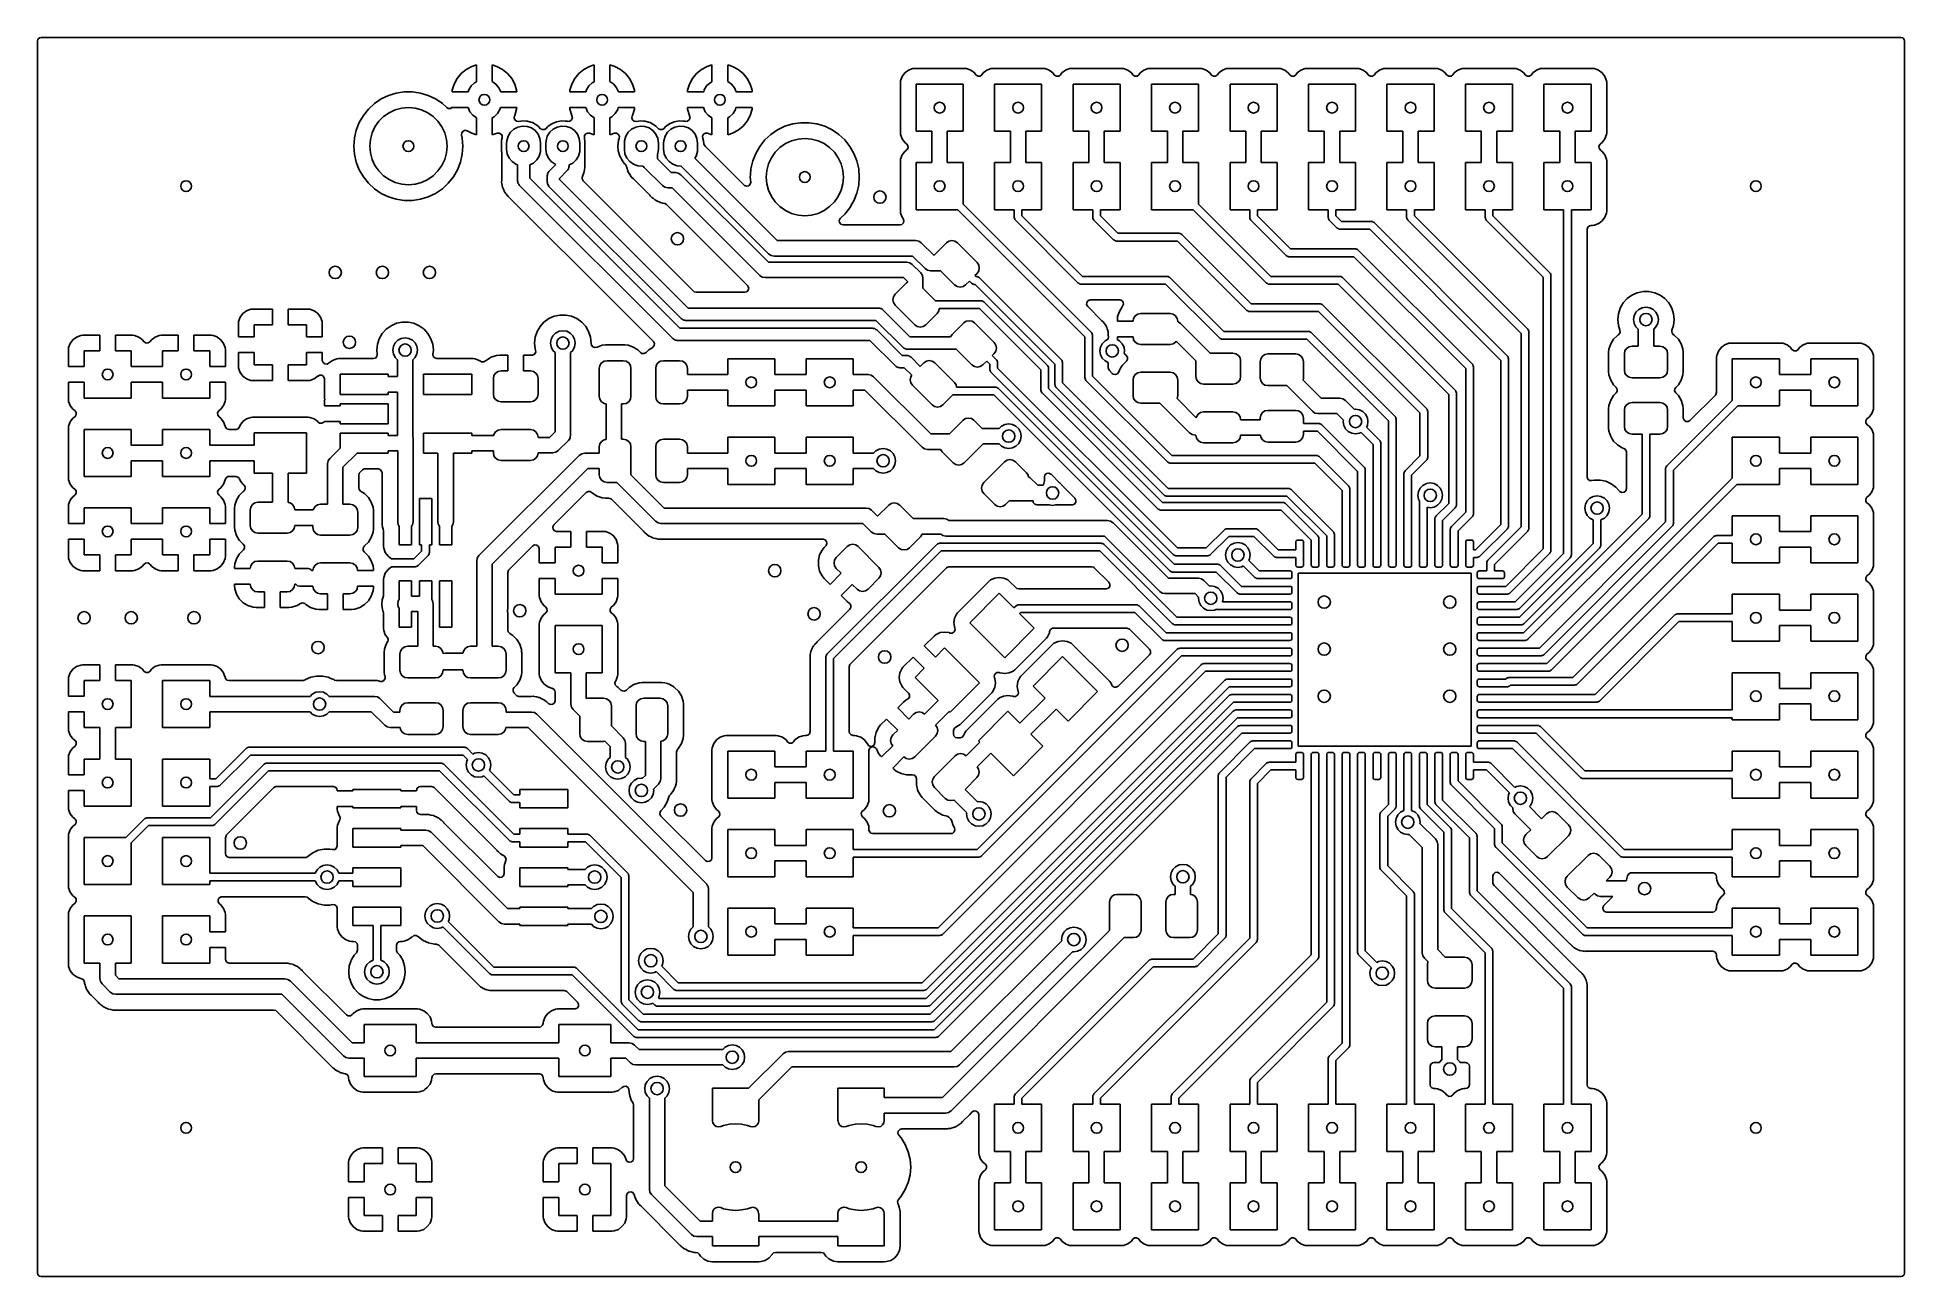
# Model space of a CAD drawing. Extents: x 6.2 to 8.58, y -5.58 to -4.
import ezdxf

# ---------------------------------------------------------------- set-up
doc = ezdxf.new("R2010")
doc.units = 0
doc.header["$MEASUREMENT"] = 0
doc.layers.add('BLACK', color=7, linetype='CONTINUOUS')

msp = doc.modelspace()

# ---------------------------------------------------------------- linework, layer by layer
at = {"layer": 'BLACK', "linetype": 'CONTINUOUS'}
for p, q in [((6.20041, -4.00537), (6.2012, -4.00269)), ((6.20041, -4.6974), (6.20041, -4.00537)), ((6.2012, -4.00269), (6.20331, -4.00086)), ((6.20331, -4.00086), (6.20537, -4.00041)), ((6.20537, -4.00041), (8.17992, -4.00041)), ((8.17992, -4.00041), (8.57463, -4.00041)), ((8.57463, -4.00041), (8.57731, -4.0012)), ((8.57731, -4.0012), (8.57914, -4.00331)), ((8.57914, -4.00331), (8.57959, -4.00537)), ((8.57959, -4.00537), (8.57959, -5.57463)), ((6.74675, -4.04126), (6.7404, -4.04647)), ((6.75398, -4.03739), (6.74675, -4.04126)), ((6.76, -4.03557), (6.75398, -4.03739)), ((6.76, -4.05708), (6.76, -4.03557)), ((6.78602, -4.03739), (6.78, -4.03557)), ((6.78, -4.03557), (6.78, -4.05686)), ((6.79325, -4.04126), (6.78602, -4.03739)), ((6.7996, -4.04647), (6.79325, -4.04126)), ((6.89675, -4.04126), (6.8904, -4.04647)), ((6.90398, -4.03739), (6.89675, -4.04126)), ((6.91, -4.03557), (6.90398, -4.03739)), ((6.91, -4.05708), (6.91, -4.03557)), ((6.93602, -4.03739), (6.93, -4.03557)), ((6.93, -4.03557), (6.93, -4.05686)), ((6.94325, -4.04126), (6.93602, -4.03739)), ((6.9496, -4.04647), (6.94325, -4.04126)), ((7.04675, -4.04126), (7.0404, -4.04647)), ((7.05398, -4.03739), (7.04675, -4.04126)), ((7.06, -4.03557), (7.05398, -4.03739)), ((7.06, -4.05708), (7.06, -4.03557)), ((7.08602, -4.03739), (7.08, -4.03557)), ((7.08, -4.03557), (7.08, -4.05686)), ((7.09325, -4.04126), (7.08602, -4.03739)), ((7.0996, -4.04647), (7.09325, -4.04126)), ((7.31031, -4.04225), (7.3057, -4.0457)), ((7.3157, -4.04024), (7.31031, -4.04225)), ((7.31031, -4.04225), (7.31031, -4.04225)), ((7.31808, -4.03998), (7.3157, -4.04024)), ((7.3157, -4.04024), (7.3157, -4.04024)), ((7.31809, -4.03998), (7.31808, -4.03998)), ((7.38191, -4.03998), (7.31809, -4.03998)), ((7.38192, -4.03998), (7.38191, -4.03998)), ((7.3843, -4.04024), (7.38192, -4.03998)), ((7.38969, -4.04225), (7.3843, -4.04024)), ((7.3843, -4.04024), (7.3843, -4.04024)), ((7.3943, -4.0457), (7.38969, -4.04225)), ((7.38969, -4.04225), (7.38969, -4.04225)), ((7.41031, -4.04225), (7.4057, -4.0457)), ((7.4157, -4.04024), (7.41031, -4.04225)), ((7.41031, -4.04225), (7.41031, -4.04225)), ((7.41808, -4.03998), (7.4157, -4.04024)), ((7.4157, -4.04024), (7.4157, -4.04024)), ((7.41809, -4.03998), (7.41808, -4.03998)), ((7.48191, -4.03998), (7.41809, -4.03998)), ((7.48192, -4.03998), (7.48191, -4.03998)), ((7.4843, -4.04024), (7.48192, -4.03998)), ((7.48969, -4.04225), (7.4843, -4.04024)), ((7.4843, -4.04024), (7.4843, -4.04024)), ((7.4943, -4.0457), (7.48969, -4.04225)), ((7.48969, -4.04225), (7.48969, -4.04225)), ((7.51031, -4.04225), (7.5057, -4.0457)), ((7.5157, -4.04024), (7.51031, -4.04225)), ((7.51031, -4.04225), (7.51031, -4.04225)), ((7.51808, -4.03998), (7.5157, -4.04024)), ((7.5157, -4.04024), (7.5157, -4.04024)), ((7.51809, -4.03998), (7.51808, -4.03998)), ((7.58191, -4.03998), (7.51809, -4.03998)), ((7.58192, -4.03998), (7.58191, -4.03998)), ((7.5843, -4.04024), (7.58192, -4.03998)), ((7.58969, -4.04225), (7.5843, -4.04024)), ((7.5843, -4.04024), (7.5843, -4.04024)), ((7.5943, -4.0457), (7.58969, -4.04225)), ((7.58969, -4.04225), (7.58969, -4.04225)), ((7.61031, -4.04225), (7.6057, -4.0457)), ((7.6157, -4.04024), (7.61031, -4.04225)), ((7.61031, -4.04225), (7.61031, -4.04225)), ((7.61808, -4.03998), (7.6157, -4.04024)), ((7.6157, -4.04024), (7.6157, -4.04024)), ((7.61809, -4.03998), (7.61808, -4.03998)), ((7.68191, -4.03998), (7.61809, -4.03998)), ((7.68192, -4.03998), (7.68191, -4.03998)), ((7.6843, -4.04024), (7.68192, -4.03998)), ((7.68969, -4.04225), (7.6843, -4.04024)), ((7.6843, -4.04024), (7.6843, -4.04024)), ((7.6943, -4.0457), (7.68969, -4.04225)), ((7.68969, -4.04225), (7.68969, -4.04225)), ((7.71031, -4.04225), (7.7057, -4.0457)), ((7.7157, -4.04024), (7.71031, -4.04225)), ((7.71031, -4.04225), (7.71031, -4.04225)), ((7.71808, -4.03998), (7.7157, -4.04024)), ((7.7157, -4.04024), (7.7157, -4.04024)), ((7.71809, -4.03998), (7.71808, -4.03998)), ((7.78191, -4.03998), (7.71809, -4.03998)), ((7.78192, -4.03998), (7.78191, -4.03998)), ((7.7843, -4.04024), (7.78192, -4.03998)), ((7.78969, -4.04225), (7.7843, -4.04024)), ((7.7843, -4.04024), (7.7843, -4.04024)), ((7.7943, -4.0457), (7.78969, -4.04225)), ((7.78969, -4.04225), (7.78969, -4.04225)), ((7.81031, -4.04225), (7.8057, -4.0457)), ((7.8157, -4.04024), (7.81031, -4.04225)), ((7.81031, -4.04225), (7.81031, -4.04225)), ((7.81808, -4.03998), (7.8157, -4.04024)), ((7.8157, -4.04024), (7.8157, -4.04024)), ((7.81809, -4.03998), (7.81808, -4.03998)), ((7.88191, -4.03998), (7.81809, -4.03998)), ((7.88192, -4.03998), (7.88191, -4.03998)), ((7.8843, -4.04024), (7.88192, -4.03998)), ((7.88969, -4.04225), (7.8843, -4.04024)), ((7.8843, -4.04024), (7.8843, -4.04024)), ((7.8943, -4.0457), (7.88969, -4.04225)), ((7.88969, -4.04225), (7.88969, -4.04225)), ((7.91031, -4.04225), (7.9057, -4.0457)), ((7.9157, -4.04024), (7.91031, -4.04225)), ((7.91031, -4.04225), (7.91031, -4.04225)), ((7.91808, -4.03998), (7.9157, -4.04024)), ((7.9157, -4.04024), (7.9157, -4.04024)), ((7.91809, -4.03998), (7.91808, -4.03998)), ((7.98191, -4.03998), (7.91809, -4.03998)), ((7.98192, -4.03998), (7.98191, -4.03998)), ((7.9843, -4.04024), (7.98192, -4.03998)), ((7.98969, -4.04225), (7.9843, -4.04024)), ((7.9843, -4.04024), (7.9843, -4.04024)), ((7.9943, -4.0457), (7.98969, -4.04225)), ((7.98969, -4.04225), (7.98969, -4.04225)), ((8.01031, -4.04225), (8.0057, -4.0457)), ((8.0157, -4.04024), (8.01031, -4.04225)), ((8.01031, -4.04225), (8.01031, -4.04225)), ((8.01808, -4.03998), (8.0157, -4.04024)), ((8.0157, -4.04024), (8.0157, -4.04024)), ((8.01809, -4.03998), (8.01808, -4.03998)), ((8.08191, -4.03998), (8.01809, -4.03998)), ((8.08192, -4.03998), (8.08191, -4.03998)), ((8.0843, -4.04024), (8.08192, -4.03998)), ((8.08969, -4.04225), (8.0843, -4.04024)), ((8.0843, -4.04024), (8.0843, -4.04024)), ((8.0943, -4.0457), (8.08969, -4.04225)), ((8.08969, -4.04225), (8.08969, -4.04225)), ((8.11031, -4.04225), (8.1057, -4.0457)), ((8.1157, -4.04024), (8.11031, -4.04225)), ((8.11031, -4.04225), (8.11031, -4.04225)), ((8.11808, -4.03998), (8.1157, -4.04024)), ((8.1157, -4.04024), (8.1157, -4.04024)), ((8.11809, -4.03998), (8.11808, -4.03998)), ((8.18191, -4.03998), (8.11809, -4.03998)), ((8.18192, -4.03998), (8.18191, -4.03998)), ((8.1843, -4.04024), (8.18192, -4.03998)), ((8.18969, -4.04225), (8.1843, -4.04024)), ((8.1843, -4.04024), (8.1843, -4.04024)), ((8.1943, -4.0457), (8.18969, -4.04225)), ((8.18969, -4.04225), (8.18969, -4.04225)), ((6.72895, -4.0679), (6.72874, -4.07)), ((6.73133, -4.06005), (6.72895, -4.0679)), ((6.7352, -4.05281), (6.73133, -4.06005)), ((6.7404, -4.04647), (6.7352, -4.05281)), ((6.74942, -4.07), (6.75014, -4.06744)), ((6.75014, -4.06744), (6.7532, -4.0624)), ((6.7532, -4.0624), (6.75751, -4.05837)), ((6.75751, -4.05837), (6.76, -4.05708)), ((6.78, -4.05686), (6.78478, -4.06024)), ((6.78478, -4.06024), (6.7885, -4.06481)), ((6.7885, -4.06481), (6.79075, -4.07)), ((6.8048, -4.05281), (6.7996, -4.04647)), ((6.80867, -4.06005), (6.8048, -4.05281)), ((6.81105, -4.0679), (6.80867, -4.06005)), ((6.81126, -4.07), (6.81105, -4.0679)), ((6.87895, -4.0679), (6.87874, -4.07)), ((6.88133, -4.06005), (6.87895, -4.0679)), ((6.8852, -4.05281), (6.88133, -4.06005)), ((6.8904, -4.04647), (6.8852, -4.05281)), ((6.89942, -4.07), (6.90014, -4.06744)), ((6.90014, -4.06744), (6.9032, -4.0624)), ((6.9032, -4.0624), (6.90751, -4.05837)), ((6.90751, -4.05837), (6.91, -4.05708)), ((6.93, -4.05686), (6.93478, -4.06024)), ((6.93478, -4.06024), (6.9385, -4.06481)), ((6.9385, -4.06481), (6.94075, -4.07)), ((6.9548, -4.05281), (6.9496, -4.04647)), ((6.95867, -4.06005), (6.9548, -4.05281)), ((6.96105, -4.0679), (6.95867, -4.06005)), ((6.96126, -4.07), (6.96105, -4.0679)), ((7.02895, -4.0679), (7.02874, -4.07)), ((7.03133, -4.06005), (7.02895, -4.0679)), ((7.0352, -4.05281), (7.03133, -4.06005)), ((7.0404, -4.04647), (7.0352, -4.05281)), ((7.04942, -4.07), (7.05014, -4.06744)), ((7.05014, -4.06744), (7.0532, -4.0624)), ((7.0532, -4.0624), (7.05751, -4.05837)), ((7.05751, -4.05837), (7.06, -4.05708)), ((7.08, -4.05686), (7.08478, -4.06024)), ((7.08478, -4.06024), (7.0885, -4.06481)), ((7.0885, -4.06481), (7.09075, -4.07)), ((7.1048, -4.05281), (7.0996, -4.04647)), ((7.10867, -4.06005), (7.1048, -4.05281)), ((7.11105, -4.0679), (7.10867, -4.06005)), ((7.11126, -4.07), (7.11105, -4.0679)), ((7.30024, -4.0557), (7.29998, -4.05808)), ((7.29998, -4.05808), (7.29998, -4.12192)), ((7.30225, -4.05031), (7.30024, -4.0557)), ((7.30024, -4.0557), (7.30024, -4.0557)), ((7.3057, -4.0457), (7.30225, -4.05031)), ((7.30225, -4.05031), (7.30225, -4.05031)), ((7.32, -4.12), (7.32, -4.06)), ((7.32, -4.06), (7.38, -4.06)), ((7.38, -4.06), (7.38, -4.12)), ((7.39603, -4.04801), (7.3943, -4.0457)), ((7.39649, -4.04854), (7.39603, -4.04801)), ((7.39895, -4.04988), (7.39649, -4.04854)), ((7.40173, -4.04968), (7.39895, -4.04988)), ((7.40397, -4.04801), (7.40173, -4.04968)), ((7.4057, -4.0457), (7.40397, -4.04801)), ((7.42, -4.12), (7.42, -4.06)), ((7.42, -4.06), (7.48, -4.06)), ((7.48, -4.06), (7.48, -4.12)), ((7.49603, -4.04801), (7.4943, -4.0457)), ((7.49649, -4.04854), (7.49603, -4.04801)), ((7.49895, -4.04988), (7.49649, -4.04854)), ((7.50173, -4.04968), (7.49895, -4.04988)), ((7.50397, -4.04801), (7.50173, -4.04968)), ((7.5057, -4.0457), (7.50397, -4.04801)), ((7.52, -4.12), (7.52, -4.06)), ((7.52, -4.06), (7.58, -4.06)), ((7.58, -4.06), (7.58, -4.12)), ((7.59603, -4.04801), (7.5943, -4.0457)), ((7.59649, -4.04854), (7.59603, -4.04801)), ((7.59895, -4.04988), (7.59649, -4.04854)), ((7.60173, -4.04968), (7.59895, -4.04988)), ((7.60397, -4.04801), (7.60173, -4.04968)), ((7.6057, -4.0457), (7.60397, -4.04801)), ((7.62, -4.12), (7.62, -4.06)), ((7.62, -4.06), (7.68, -4.06)), ((7.68, -4.06), (7.68, -4.12)), ((7.69603, -4.04801), (7.6943, -4.0457)), ((7.69649, -4.04854), (7.69603, -4.04801)), ((7.69895, -4.04988), (7.69649, -4.04854)), ((7.70173, -4.04968), (7.69895, -4.04988)), ((7.70397, -4.04801), (7.70173, -4.04968)), ((7.7057, -4.0457), (7.70397, -4.04801)), ((7.72, -4.12), (7.72, -4.06)), ((7.72, -4.06), (7.78, -4.06)), ((7.78, -4.06), (7.78, -4.12)), ((7.79603, -4.04801), (7.7943, -4.0457)), ((7.79649, -4.04854), (7.79603, -4.04801)), ((7.79895, -4.04988), (7.79649, -4.04854)), ((7.80173, -4.04968), (7.79895, -4.04988)), ((7.80397, -4.04801), (7.80173, -4.04968)), ((7.8057, -4.0457), (7.80397, -4.04801)), ((7.82, -4.12), (7.82, -4.06)), ((7.82, -4.06), (7.88, -4.06)), ((7.88, -4.06), (7.88, -4.12)), ((7.89603, -4.04801), (7.8943, -4.0457)), ((7.89649, -4.04854), (7.89603, -4.04801)), ((7.89895, -4.04988), (7.89649, -4.04854)), ((7.90173, -4.04968), (7.89895, -4.04988)), ((7.90397, -4.04801), (7.90173, -4.04968)), ((7.9057, -4.0457), (7.90397, -4.04801)), ((7.92, -4.12), (7.92, -4.06)), ((7.92, -4.06), (7.98, -4.06)), ((7.98, -4.06), (7.98, -4.12)), ((7.99603, -4.04801), (7.9943, -4.0457)), ((7.99649, -4.04854), (7.99603, -4.04801)), ((7.99895, -4.04988), (7.99649, -4.04854)), ((8.00173, -4.04968), (7.99895, -4.04988)), ((8.00397, -4.04801), (8.00173, -4.04968)), ((8.0057, -4.0457), (8.00397, -4.04801)), ((8.02, -4.12), (8.02, -4.06)), ((8.02, -4.06), (8.08, -4.06)), ((8.08, -4.06), (8.08, -4.12)), ((8.09603, -4.04801), (8.0943, -4.0457)), ((8.09649, -4.04854), (8.09603, -4.04801)), ((8.09895, -4.04988), (8.09649, -4.04854)), ((8.10173, -4.04968), (8.09895, -4.04988)), ((8.10397, -4.04801), (8.10173, -4.04968)), ((8.1057, -4.0457), (8.10397, -4.04801)), ((8.12, -4.12), (8.12, -4.06)), ((8.12, -4.06), (8.18, -4.06)), ((8.18, -4.06), (8.18, -4.12)), ((8.19775, -4.05031), (8.1943, -4.0457)), ((8.19976, -4.0557), (8.19775, -4.05031)), ((8.19775, -4.05031), (8.19775, -4.05031)), ((8.20002, -4.05808), (8.19976, -4.0557)), ((8.19976, -4.0557), (8.19976, -4.0557)), ((8.20002, -4.05809), (8.20002, -4.05808)), ((8.20002, -4.12191), (8.20002, -4.05809)), ((6.62226, -4.09183), (6.61579, -4.09995)), ((6.62986, -4.08478), (6.62226, -4.09183)), ((6.63844, -4.07893), (6.62986, -4.08478)), ((6.62986, -4.08478), (6.62986, -4.08478)), ((6.64779, -4.07443), (6.63844, -4.07893)), ((6.63844, -4.07893), (6.63844, -4.07893)), ((6.6577, -4.07137), (6.64779, -4.07443)), ((6.64779, -4.07443), (6.64779, -4.07443)), ((6.65632, -4.09281), (6.6646, -4.09059)), ((6.66796, -4.06982), (6.6577, -4.07137)), ((6.6577, -4.07137), (6.6577, -4.07137)), ((6.6577, -4.07137), (6.6577, -4.07137)), ((6.6646, -4.09059), (6.67315, -4.08984)), ((6.67834, -4.06982), (6.66796, -4.06982)), ((6.67315, -4.08984), (6.6817, -4.09059)), ((6.6886, -4.07137), (6.67834, -4.06982)), ((6.6817, -4.09059), (6.68998, -4.09281)), ((6.69851, -4.07443), (6.6886, -4.07137)), ((6.6886, -4.07137), (6.6886, -4.07137)), ((6.6886, -4.07137), (6.6886, -4.07137)), ((6.70786, -4.07893), (6.69851, -4.07443)), ((6.69851, -4.07443), (6.69851, -4.07443)), ((6.71475, -4.08363), (6.70786, -4.07893)), ((6.70786, -4.07893), (6.70786, -4.07893)), ((6.71644, -4.08478), (6.71475, -4.08363)), ((6.72201, -4.08995), (6.71644, -4.08478)), ((6.72388, -4.09104), (6.72201, -4.08995)), ((6.72668, -4.0911), (6.72388, -4.09104)), ((6.72848, -4.09), (6.72668, -4.0911)), ((6.74925, -4.09), (6.72848, -4.09)), ((6.72874, -4.07), (6.72874, -4.07)), ((6.72874, -4.07), (6.74942, -4.07)), ((6.7515, -4.09519), (6.74925, -4.09)), ((6.79058, -4.09), (6.78986, -4.09256)), ((6.81126, -4.09), (6.79058, -4.09)), ((6.79075, -4.07), (6.81126, -4.07)), ((6.80867, -4.09995), (6.81105, -4.0921)), ((6.81105, -4.0921), (6.81126, -4.09)), ((6.81126, -4.07), (6.81126, -4.07)), ((6.81126, -4.09), (6.81126, -4.09)), ((6.87874, -4.07), (6.87874, -4.07)), ((6.87874, -4.07), (6.89942, -4.07)), ((6.89925, -4.09), (6.87874, -4.09)), ((6.87874, -4.09), (6.87874, -4.09)), ((6.87874, -4.09), (6.87895, -4.0921)), ((6.87895, -4.0921), (6.88133, -4.09995)), ((6.9015, -4.09519), (6.89925, -4.09)), ((6.94058, -4.09), (6.93986, -4.09256)), ((6.96126, -4.09), (6.94058, -4.09)), ((6.94075, -4.07), (6.96126, -4.07)), ((6.95867, -4.09995), (6.96105, -4.0921)), ((6.96105, -4.0921), (6.96126, -4.09)), ((6.96126, -4.07), (6.96126, -4.07)), ((6.96126, -4.09), (6.96126, -4.09)), ((7.02874, -4.07), (7.02874, -4.07)), ((7.02874, -4.07), (7.04942, -4.07)), ((7.04925, -4.09), (7.02874, -4.09)), ((7.02874, -4.09), (7.02874, -4.09)), ((7.02874, -4.09), (7.02895, -4.0921)), ((7.02895, -4.0921), (7.03133, -4.09995)), ((7.0515, -4.09519), (7.04925, -4.09)), ((7.09058, -4.09), (7.08986, -4.09256)), ((7.11126, -4.09), (7.09058, -4.09)), ((7.09075, -4.07), (7.11126, -4.07)), ((7.10867, -4.09995), (7.11105, -4.0921)), ((7.11105, -4.0921), (7.11126, -4.09)), ((7.11126, -4.07), (7.11126, -4.07)), ((7.11126, -4.09), (7.11126, -4.09)), ((6.6106, -4.10893), (6.60681, -4.11859)), ((6.61579, -4.09995), (6.6106, -4.10893)), ((6.6106, -4.10893), (6.6106, -4.10893)), ((6.6269, -4.12222), (6.63053, -4.11445)), ((6.63053, -4.11445), (6.63545, -4.10742)), ((6.63545, -4.10742), (6.64152, -4.10136)), ((6.64152, -4.10136), (6.64854, -4.09644)), ((6.64854, -4.09644), (6.65632, -4.09281)), ((6.68998, -4.09281), (6.69776, -4.09644)), ((6.69776, -4.09644), (6.70478, -4.10136)), ((6.70478, -4.10136), (6.71085, -4.10742)), ((6.71085, -4.10742), (6.71577, -4.11445)), ((6.71577, -4.11445), (6.71939, -4.12222)), ((6.75522, -4.09976), (6.7515, -4.09519)), ((6.76, -4.10314), (6.75522, -4.09976)), ((6.76, -4.12443), (6.76, -4.10314)), ((6.78249, -4.10163), (6.78, -4.10292)), ((6.78, -4.10292), (6.78, -4.12443)), ((6.7868, -4.0976), (6.78249, -4.10163)), ((6.78986, -4.09256), (6.7868, -4.0976)), ((6.80751, -4.11743), (6.81275, -4.11471)), ((6.80784, -4.1029), (6.80843, -4.10041)), ((6.80872, -4.10556), (6.80784, -4.1029)), ((6.80843, -4.10041), (6.80867, -4.09995)), ((6.81088, -4.10732), (6.80872, -4.10556)), ((6.81366, -4.10763), (6.81088, -4.10732)), ((6.81275, -4.11471), (6.81852, -4.11352)), ((6.81652, -4.10713), (6.81366, -4.10763)), ((6.81835, -4.10681), (6.81652, -4.10713)), ((6.82305, -4.10708), (6.81835, -4.10681)), ((6.81835, -4.10681), (6.81835, -4.10681)), ((6.81852, -4.11352), (6.82441, -4.11392)), ((6.82492, -4.10719), (6.82305, -4.10708)), ((6.82441, -4.11392), (6.82996, -4.11589)), ((6.82913, -4.10845), (6.82492, -4.10719)), ((6.83123, -4.10908), (6.82913, -4.10845)), ((6.82996, -4.11589), (6.83478, -4.11929)), ((6.83694, -4.11237), (6.83123, -4.10908)), ((6.83845, -4.1138), (6.83694, -4.11237)), ((6.83694, -4.11237), (6.83694, -4.11237)), ((6.8417, -4.11686), (6.83845, -4.1138)), ((6.85054, -4.11449), (6.8489, -4.11644)), ((6.85147, -4.1138), (6.85054, -4.11449)), ((6.85582, -4.11056), (6.85147, -4.1138)), ((6.86187, -4.10795), (6.85582, -4.11056)), ((6.85582, -4.11056), (6.85582, -4.11056)), ((6.85582, -4.11056), (6.85582, -4.11056)), ((6.85582, -4.11056), (6.85582, -4.11056)), ((6.85751, -4.11743), (6.86275, -4.11471)), ((6.86835, -4.10681), (6.86187, -4.10795)), ((6.86187, -4.10795), (6.86187, -4.10795)), ((6.86187, -4.10795), (6.86187, -4.10795)), ((6.86187, -4.10795), (6.86187, -4.10795)), ((6.86275, -4.11471), (6.86852, -4.11352)), ((6.87305, -4.10708), (6.86835, -4.10681)), ((6.86835, -4.10681), (6.86835, -4.10681)), ((6.86835, -4.10681), (6.86835, -4.10681)), ((6.86852, -4.11352), (6.87441, -4.11392)), ((6.87492, -4.10719), (6.87305, -4.10708)), ((6.87441, -4.11392), (6.87996, -4.11589)), ((6.87574, -4.10743), (6.87492, -4.10719)), ((6.87607, -4.10752), (6.87574, -4.10743)), ((6.87885, -4.10734), (6.87607, -4.10752)), ((6.88111, -4.10569), (6.87885, -4.10734)), ((6.87996, -4.11589), (6.88478, -4.11929)), ((6.88211, -4.10308), (6.88111, -4.10569)), ((6.88133, -4.09995), (6.88133, -4.09995)), ((6.88133, -4.09995), (6.88154, -4.10034)), ((6.88154, -4.10034), (6.88211, -4.10308)), ((6.90522, -4.09976), (6.9015, -4.09519)), ((6.91, -4.10314), (6.90522, -4.09976)), ((6.91, -4.12443), (6.91, -4.10314)), ((6.93249, -4.10163), (6.93, -4.10292)), ((6.93, -4.10292), (6.93, -4.12443)), ((6.9368, -4.0976), (6.93249, -4.10163)), ((6.93986, -4.09256), (6.9368, -4.0976)), ((6.95751, -4.11743), (6.96275, -4.11471)), ((6.95784, -4.1029), (6.95843, -4.10041)), ((6.95872, -4.10556), (6.95784, -4.1029)), ((6.95843, -4.10041), (6.95867, -4.09995)), ((6.96088, -4.10732), (6.95872, -4.10556)), ((6.96366, -4.10763), (6.96088, -4.10732)), ((6.96275, -4.11471), (6.96852, -4.11352)), ((6.96652, -4.10713), (6.96366, -4.10763)), ((6.96835, -4.10681), (6.96652, -4.10713)), ((6.97305, -4.10708), (6.96835, -4.10681)), ((6.96835, -4.10681), (6.96835, -4.10681)), ((6.96852, -4.11352), (6.97441, -4.11392)), ((6.97492, -4.10719), (6.97305, -4.10708)), ((6.97441, -4.11392), (6.97996, -4.11589)), ((6.97913, -4.10845), (6.97492, -4.10719)), ((6.98123, -4.10908), (6.97913, -4.10845)), ((6.97996, -4.11589), (6.98478, -4.11929)), ((6.98694, -4.11237), (6.98123, -4.10908)), ((6.98845, -4.1138), (6.98694, -4.11237)), ((6.98694, -4.11237), (6.98694, -4.11237)), ((6.9917, -4.11686), (6.98845, -4.1138)), ((7.00054, -4.11449), (6.9989, -4.11644)), ((7.00147, -4.1138), (7.00054, -4.11449)), ((7.00582, -4.11056), (7.00147, -4.1138)), ((7.01187, -4.10795), (7.00582, -4.11056)), ((7.00582, -4.11056), (7.00582, -4.11056)), ((7.00582, -4.11056), (7.00582, -4.11056)), ((7.00582, -4.11056), (7.00582, -4.11056)), ((7.00751, -4.11743), (7.01275, -4.11471)), ((7.01835, -4.10681), (7.01187, -4.10795)), ((7.01187, -4.10795), (7.01187, -4.10795)), ((7.01187, -4.10795), (7.01187, -4.10795)), ((7.01187, -4.10795), (7.01187, -4.10795)), ((7.01275, -4.11471), (7.01852, -4.11352)), ((7.02305, -4.10708), (7.01835, -4.10681)), ((7.01835, -4.10681), (7.01835, -4.10681)), ((7.01835, -4.10681), (7.01835, -4.10681)), ((7.01852, -4.11352), (7.02441, -4.11392)), ((7.02492, -4.10719), (7.02305, -4.10708)), ((7.02441, -4.11392), (7.02996, -4.11589)), ((7.02574, -4.10743), (7.02492, -4.10719)), ((7.02607, -4.10752), (7.02574, -4.10743)), ((7.02885, -4.10734), (7.02607, -4.10752)), ((7.03111, -4.10569), (7.02885, -4.10734)), ((7.02996, -4.11589), (7.03478, -4.11929)), ((7.03211, -4.10308), (7.03111, -4.10569)), ((7.03133, -4.09995), (7.03133, -4.09995)), ((7.03133, -4.09995), (7.03154, -4.10034)), ((7.03154, -4.10034), (7.03211, -4.10308)), ((7.05522, -4.09976), (7.0515, -4.09519)), ((7.06, -4.10314), (7.05522, -4.09976)), ((7.06, -4.12443), (7.06, -4.10314)), ((7.08249, -4.10163), (7.08, -4.10292)), ((7.08, -4.10292), (7.08, -4.12443)), ((7.0868, -4.0976), (7.08249, -4.10163)), ((7.08986, -4.09256), (7.0868, -4.0976)), ((7.09325, -4.11874), (7.0996, -4.11353)), ((7.0996, -4.11353), (7.1048, -4.10719)), ((7.1048, -4.10719), (7.10867, -4.09995)), ((7.1529, -4.1138), (7.14355, -4.1183)), ((7.16282, -4.11074), (7.1529, -4.1138)), ((7.1529, -4.1138), (7.1529, -4.1138)), ((7.17308, -4.10919), (7.16282, -4.11074)), ((7.16282, -4.11074), (7.16282, -4.11074)), ((7.16282, -4.11074), (7.16282, -4.11074)), ((7.18346, -4.10919), (7.17308, -4.10919)), ((7.19372, -4.11074), (7.18346, -4.10919)), ((7.20363, -4.1138), (7.19372, -4.11074)), ((7.19372, -4.11074), (7.19372, -4.11074)), ((7.19372, -4.11074), (7.19372, -4.11074)), ((7.21298, -4.1183), (7.20363, -4.1138)), ((7.20363, -4.1138), (7.20363, -4.1138)), ((6.6045, -4.12871), (6.60372, -4.13906)), ((6.60372, -4.13906), (6.6045, -4.1494)), ((6.60453, -4.12858), (6.6045, -4.12871)), ((6.60681, -4.11859), (6.60453, -4.12858)), ((6.62394, -4.13906), (6.62468, -4.13051)), ((6.62468, -4.1476), (6.62394, -4.13906)), ((6.62468, -4.13051), (6.6269, -4.12222)), ((6.71939, -4.12222), (6.72161, -4.13051)), ((6.72161, -4.13051), (6.72236, -4.13906)), ((6.72236, -4.13906), (6.72161, -4.1476)), ((6.74094, -4.12495), (6.74111, -4.12216)), ((6.7418, -4.12871), (6.74094, -4.12495)), ((6.74111, -4.12216), (6.74277, -4.11991)), ((6.74258, -4.13906), (6.7418, -4.12871)), ((6.7418, -4.1494), (6.74258, -4.13906)), ((6.74277, -4.11991), (6.74537, -4.1189)), ((6.74537, -4.1189), (6.74811, -4.11947)), ((6.74811, -4.11947), (6.74812, -4.11947)), ((6.74812, -4.11947), (6.75398, -4.12261)), ((6.75398, -4.12261), (6.76, -4.12443)), ((6.78, -4.12443), (6.78625, -4.12254)), ((6.78625, -4.12254), (6.78627, -4.12261)), ((6.78627, -4.12261), (6.7887, -4.12235)), ((6.7887, -4.12235), (6.7912, -4.1236)), ((6.7912, -4.1236), (6.79263, -4.126)), ((6.79196, -4.13127), (6.79183, -4.13183)), ((6.79183, -4.13183), (6.79183, -4.14463)), ((6.79265, -4.12837), (6.79196, -4.13127)), ((6.79263, -4.126), (6.79265, -4.12837)), ((6.79835, -4.13512), (6.79855, -4.13217)), ((6.79835, -4.14299), (6.79835, -4.13512)), ((6.79855, -4.13217), (6.80014, -4.12649)), ((6.80014, -4.12649), (6.8032, -4.12145)), ((6.8032, -4.12145), (6.80751, -4.11743)), ((6.83478, -4.11929), (6.8385, -4.12387)), ((6.8385, -4.12387), (6.84085, -4.12928)), ((6.84085, -4.12928), (6.84165, -4.13512)), ((6.84165, -4.13512), (6.84165, -4.14299)), ((6.84378, -4.11803), (6.8417, -4.11686)), ((6.84657, -4.11799), (6.84378, -4.11803)), ((6.8489, -4.11644), (6.84657, -4.11799)), ((6.84835, -4.13512), (6.84855, -4.13217)), ((6.84835, -4.14299), (6.84835, -4.13512)), ((6.84855, -4.13217), (6.85014, -4.12649)), ((6.85014, -4.12649), (6.8532, -4.12145)), ((6.8532, -4.12145), (6.85751, -4.11743)), ((6.88478, -4.11929), (6.8885, -4.12387)), ((6.8885, -4.12387), (6.89085, -4.12928)), ((6.89085, -4.12928), (6.89165, -4.13512)), ((6.89165, -4.13512), (6.89165, -4.14299)), ((6.89757, -4.12836), (6.89756, -4.12829)), ((6.89756, -4.12829), (6.89758, -4.12829)), ((6.89757, -4.12845), (6.89757, -4.12836)), ((6.8976, -4.12858), (6.89757, -4.12845)), ((6.89758, -4.12829), (6.89771, -4.12566)), ((6.89817, -4.13348), (6.8976, -4.12858)), ((6.8976, -4.12858), (6.8976, -4.12858)), ((6.8976, -4.12858), (6.8976, -4.12858)), ((6.89771, -4.12566), (6.89935, -4.12339)), ((6.89817, -4.14628), (6.89817, -4.13348)), ((6.89935, -4.12339), (6.90195, -4.12237)), ((6.90195, -4.12237), (6.90383, -4.12256)), ((6.90383, -4.12256), (6.91, -4.12443)), ((6.93, -4.12443), (6.9357, -4.1227)), ((6.9357, -4.1227), (6.9385, -4.12268)), ((6.9385, -4.12268), (6.94086, -4.12417)), ((6.94026, -4.13603), (6.93995, -4.13818)), ((6.93995, -4.13818), (6.94001, -4.13895)), ((6.94001, -4.13895), (6.94056, -4.14514)), ((6.94096, -4.13127), (6.94026, -4.13603)), ((6.94086, -4.12417), (6.94204, -4.1267)), ((6.94175, -4.12928), (6.94096, -4.13127)), ((6.94204, -4.1267), (6.94175, -4.12928)), ((6.94835, -4.13512), (6.94855, -4.13217)), ((6.94835, -4.14299), (6.94835, -4.13512)), ((6.94855, -4.13217), (6.95014, -4.12649)), ((6.95014, -4.12649), (6.9532, -4.12145)), ((6.9532, -4.12145), (6.95751, -4.11743)), ((6.98478, -4.11929), (6.9885, -4.12387)), ((6.9885, -4.12387), (6.99085, -4.12928)), ((6.99085, -4.12928), (6.99165, -4.13512)), ((6.99165, -4.13512), (6.99165, -4.14299)), ((6.99378, -4.11803), (6.9917, -4.11686)), ((6.99657, -4.11799), (6.99378, -4.11803)), ((6.9989, -4.11644), (6.99657, -4.11799)), ((6.99835, -4.13512), (6.99855, -4.13217)), ((6.99835, -4.14299), (6.99835, -4.13512)), ((6.99855, -4.13217), (7.00014, -4.12649)), ((7.00014, -4.12649), (7.0032, -4.12145)), ((7.0032, -4.12145), (7.00751, -4.11743)), ((7.03478, -4.11929), (7.0385, -4.12387)), ((7.0385, -4.12387), (7.04085, -4.12928)), ((7.04085, -4.12928), (7.04165, -4.13512)), ((7.04165, -4.13512), (7.04165, -4.14299)), ((7.04799, -4.12635), (7.04935, -4.1239)), ((7.04817, -4.12914), (7.04799, -4.12635)), ((7.04926, -4.13212), (7.04817, -4.12914)), ((7.04971, -4.13605), (7.04926, -4.13212)), ((7.04935, -4.1239), (7.05181, -4.12258)), ((7.04979, -4.13653), (7.04971, -4.13605)), ((7.05113, -4.13898), (7.04979, -4.13653)), ((7.10087, -4.18872), (7.05113, -4.13898)), ((7.05181, -4.12258), (7.05427, -4.12269)), ((7.05427, -4.12269), (7.06, -4.12443)), ((7.08, -4.12443), (7.08602, -4.12261)), ((7.08602, -4.12261), (7.09325, -4.11874)), ((7.1209, -4.13932), (7.11572, -4.1483)), ((7.12737, -4.1312), (7.1209, -4.13932)), ((7.13498, -4.12415), (7.12737, -4.1312)), ((7.14355, -4.1183), (7.13498, -4.12415)), ((7.13498, -4.12415), (7.13498, -4.12415)), ((7.14355, -4.1183), (7.14355, -4.1183)), ((7.14663, -4.14073), (7.15366, -4.13581)), ((7.15366, -4.13581), (7.16144, -4.13218)), ((7.16144, -4.13218), (7.16972, -4.12996)), ((7.16972, -4.12996), (7.17827, -4.12921)), ((7.17827, -4.12921), (7.18681, -4.12996)), ((7.18681, -4.12996), (7.1951, -4.13218)), ((7.1951, -4.13218), (7.20287, -4.13581)), ((7.20287, -4.13581), (7.2099, -4.14073)), ((7.22153, -4.12413), (7.21298, -4.1183)), ((7.21298, -4.1183), (7.21298, -4.1183)), ((7.22155, -4.12415), (7.22153, -4.12413)), ((7.22916, -4.1312), (7.22155, -4.12415)), ((7.23563, -4.13932), (7.22916, -4.1312)), ((7.24082, -4.1483), (7.23563, -4.13932)), ((7.23563, -4.13932), (7.23563, -4.13932)), ((7.29998, -4.12192), (7.30024, -4.1243)), ((7.30024, -4.1243), (7.30024, -4.1243)), ((7.30024, -4.1243), (7.30225, -4.12969)), ((7.30225, -4.12969), (7.30225, -4.12969)), ((7.30225, -4.12969), (7.3057, -4.1343)), ((7.3057, -4.1343), (7.30801, -4.13603)), ((7.30801, -4.13603), (7.30968, -4.13827)), ((7.30968, -4.13827), (7.30988, -4.14105)), ((7.34016, -4.12), (7.32, -4.12)), ((7.34016, -4.16), (7.34016, -4.12)), ((7.38, -4.12), (7.35984, -4.12)), ((7.35984, -4.12), (7.35984, -4.16)), ((7.44016, -4.12), (7.42, -4.12)), ((7.44016, -4.16), (7.44016, -4.12)), ((7.48, -4.12), (7.45984, -4.12)), ((7.45984, -4.12), (7.45984, -4.16)), ((7.54016, -4.12), (7.52, -4.12)), ((7.54016, -4.16), (7.54016, -4.12)), ((7.58, -4.12), (7.55984, -4.12)), ((7.55984, -4.12), (7.55984, -4.16)), ((7.64016, -4.12), (7.62, -4.12)), ((7.64016, -4.16), (7.64016, -4.12)), ((7.68, -4.12), (7.65984, -4.12)), ((7.65984, -4.12), (7.65984, -4.16)), ((7.74016, -4.12), (7.72, -4.12)), ((7.74016, -4.16), (7.74016, -4.12)), ((7.78, -4.12), (7.75984, -4.12)), ((7.75984, -4.12), (7.75984, -4.16)), ((7.84016, -4.12), (7.82, -4.12)), ((7.84016, -4.16), (7.84016, -4.12)), ((7.88, -4.12), (7.85984, -4.12)), ((7.85984, -4.12), (7.85984, -4.16)), ((7.94016, -4.12), (7.92, -4.12)), ((7.94016, -4.16), (7.94016, -4.12)), ((7.98, -4.12), (7.95984, -4.12)), ((7.95984, -4.12), (7.95984, -4.16)), ((8.04016, -4.12), (8.02, -4.12)), ((8.04016, -4.16), (8.04016, -4.12)), ((8.08, -4.12), (8.05984, -4.12)), ((8.05984, -4.12), (8.05984, -4.16)), ((8.14016, -4.12), (8.12, -4.12)), ((8.14016, -4.16), (8.14016, -4.12)), ((8.18, -4.12), (8.15984, -4.12)), ((8.15984, -4.12), (8.15984, -4.16)), ((8.19012, -4.13895), (8.19146, -4.13649)), ((8.19032, -4.14173), (8.19012, -4.13895)), ((8.19146, -4.13649), (8.19199, -4.13603)), ((8.19199, -4.13603), (8.1943, -4.1343)), ((8.1943, -4.1343), (8.19775, -4.12969)), ((8.19775, -4.12969), (8.19976, -4.1243)), ((8.19976, -4.1243), (8.19978, -4.12417)), ((8.19978, -4.12417), (8.20002, -4.12192)), ((8.20002, -4.12192), (8.20002, -4.12191)), ((6.6045, -4.1494), (6.6045, -4.1494)), ((6.6045, -4.1494), (6.60681, -4.15952)), ((6.60681, -4.15952), (6.6106, -4.16918)), ((6.6269, -4.15589), (6.62468, -4.1476)), ((6.63053, -4.16366), (6.6269, -4.15589)), ((6.71939, -4.15589), (6.71577, -4.16366)), ((6.72161, -4.1476), (6.71939, -4.15589)), ((6.7357, -4.16918), (6.73949, -4.15952)), ((6.73949, -4.15952), (6.7418, -4.1494)), ((6.79183, -4.14463), (6.79196, -4.1457)), ((6.79196, -4.1457), (6.79209, -4.14685)), ((6.79209, -4.14685), (6.79211, -4.14714)), ((6.79211, -4.14714), (6.79211, -4.18218)), ((6.79915, -4.14883), (6.79835, -4.14299)), ((6.8015, -4.15424), (6.79915, -4.14883)), ((6.80522, -4.15882), (6.8015, -4.15424)), ((6.81004, -4.16222), (6.80522, -4.15882)), ((6.81213, -4.16296), (6.81004, -4.16222)), ((6.81213, -4.1831), (6.81213, -4.16296)), ((6.83249, -4.16068), (6.82787, -4.16307)), ((6.82787, -4.16307), (6.82787, -4.17983)), ((6.8368, -4.15666), (6.83249, -4.16068)), ((6.83986, -4.15162), (6.8368, -4.15666)), ((6.84145, -4.14594), (6.83986, -4.15162)), ((6.84165, -4.14299), (6.84145, -4.14594)), ((6.84915, -4.14883), (6.84835, -4.14299)), ((6.8515, -4.15424), (6.84915, -4.14883)), ((6.85522, -4.15882), (6.8515, -4.15424)), ((6.85223, -4.17128), (6.86096, -4.16255)), ((6.86004, -4.16222), (6.85522, -4.15882)), ((6.86096, -4.16255), (6.86004, -4.16222)), ((6.88249, -4.16068), (6.87787, -4.16307)), ((6.87787, -4.16307), (6.87787, -4.16465)), ((6.8868, -4.15666), (6.88249, -4.16068)), ((6.88986, -4.15162), (6.8868, -4.15666)), ((6.89145, -4.14594), (6.88986, -4.15162)), ((6.89165, -4.14299), (6.89145, -4.14594)), ((6.89789, -4.14803), (6.89803, -4.14688)), ((6.89789, -4.16373), (6.89789, -4.14803)), ((6.89803, -4.14688), (6.89817, -4.14628)), ((6.94056, -4.14514), (6.94275, -4.15176)), ((6.94275, -4.15176), (6.94275, -4.15176)), ((6.94275, -4.15176), (6.94362, -4.15316)), ((6.94362, -4.15316), (6.94405, -4.15407)), ((6.94405, -4.15407), (6.94466, -4.15572)), ((6.94466, -4.15572), (6.94466, -4.15572)), ((6.94466, -4.15572), (6.94827, -4.16122)), ((6.94827, -4.16122), (6.94827, -4.16122)), ((6.94827, -4.16122), (6.94827, -4.16122)), ((6.94827, -4.16122), (6.94969, -4.16255)), ((6.94915, -4.14883), (6.94835, -4.14299)), ((6.9515, -4.15424), (6.94915, -4.14883)), ((6.94969, -4.16255), (6.9511, -4.16497)), ((6.95522, -4.15882), (6.9515, -4.15424)), ((6.96004, -4.16222), (6.95522, -4.15882)), ((6.96559, -4.16419), (6.96004, -4.16222)), ((6.99145, -4.14594), (6.99044, -4.14954)), ((6.99044, -4.14954), (6.99047, -4.14968)), ((6.99047, -4.14968), (6.99047, -4.14968)), ((6.99047, -4.14968), (6.99047, -4.15522)), ((6.99047, -4.15522), (7.00777, -4.17252)), ((6.99165, -4.14299), (6.99145, -4.14594)), ((6.99915, -4.14883), (6.99835, -4.14299)), ((7.0015, -4.15424), (6.99915, -4.14883)), ((7.00522, -4.15882), (7.0015, -4.15424)), ((7.01004, -4.16222), (7.00522, -4.15882)), ((7.01559, -4.16419), (7.01004, -4.16222)), ((7.03986, -4.15162), (7.0382, -4.15436)), ((7.0382, -4.15436), (7.14322, -4.25938)), ((7.04145, -4.14594), (7.03986, -4.15162)), ((7.04165, -4.14299), (7.04145, -4.14594)), ((7.11193, -4.15796), (7.11004, -4.16623)), ((7.11572, -4.1483), (7.11193, -4.15796)), ((7.11572, -4.1483), (7.11572, -4.1483)), ((7.1298, -4.16988), (7.13202, -4.16159)), ((7.13202, -4.16159), (7.13565, -4.15382)), ((7.13565, -4.15382), (7.14057, -4.14679)), ((7.14057, -4.14679), (7.14663, -4.14073)), ((7.2099, -4.14073), (7.21597, -4.14679)), ((7.21597, -4.14679), (7.22089, -4.15382)), ((7.22089, -4.15382), (7.22451, -4.16159)), ((7.22451, -4.16159), (7.22673, -4.16988)), ((7.24461, -4.15796), (7.24082, -4.1483)), ((7.24082, -4.1483), (7.24082, -4.1483)), ((7.24082, -4.1483), (7.24082, -4.1483)), ((7.24692, -4.16808), (7.24461, -4.15796)), ((7.30024, -4.1557), (7.29998, -4.15808)), ((7.29998, -4.15808), (7.29998, -4.22192)), ((7.30225, -4.15031), (7.30024, -4.1557)), ((7.30024, -4.1557), (7.30024, -4.1557)), ((7.3057, -4.1457), (7.30225, -4.15031)), ((7.30225, -4.15031), (7.30225, -4.15031)), ((7.30801, -4.14397), (7.3057, -4.1457)), ((7.30854, -4.14351), (7.30801, -4.14397)), ((7.30988, -4.14105), (7.30854, -4.14351)), ((7.32, -4.22), (7.32, -4.16)), ((7.32, -4.16), (7.34016, -4.16)), ((7.35984, -4.16), (7.38, -4.16)), ((7.38, -4.16), (7.38, -4.21304)), ((7.42, -4.22), (7.42, -4.16)), ((7.42, -4.16), (7.44016, -4.16)), ((7.45984, -4.16), (7.48, -4.16)), ((7.48, -4.16), (7.48, -4.22)), ((7.52, -4.22), (7.52, -4.16)), ((7.52, -4.16), (7.54016, -4.16)), ((7.55984, -4.16), (7.58, -4.16)), ((7.58, -4.16), (7.58, -4.22)), ((7.62, -4.22), (7.62, -4.16)), ((7.62, -4.16), (7.64016, -4.16)), ((7.65984, -4.16), (7.68, -4.16)), ((7.68, -4.16), (7.68, -4.21304)), ((7.72, -4.22), (7.72, -4.16)), ((7.72, -4.16), (7.74016, -4.16)), ((7.75984, -4.16), (7.78, -4.16)), ((7.78, -4.16), (7.78, -4.22)), ((7.82, -4.22), (7.82, -4.16)), ((7.82, -4.16), (7.84016, -4.16)), ((7.85984, -4.16), (7.88, -4.16)), ((7.88, -4.16), (7.88, -4.22)), ((7.92, -4.22), (7.92, -4.16)), ((7.92, -4.16), (7.94016, -4.16)), ((7.95984, -4.16), (7.98, -4.16)), ((7.98, -4.16), (7.98, -4.22)), ((8.02, -4.22), (8.02, -4.16)), ((8.02, -4.16), (8.04016, -4.16)), ((8.05984, -4.16), (8.08, -4.16)), ((8.08, -4.16), (8.08, -4.22)), ((8.12, -4.22), (8.12, -4.16)), ((8.12, -4.16), (8.14016, -4.16)), ((8.15984, -4.16), (8.18, -4.16)), ((8.18, -4.16), (8.18, -4.22)), ((8.19199, -4.14397), (8.19032, -4.14173)), ((8.1943, -4.1457), (8.19199, -4.14397)), ((8.19775, -4.15031), (8.1943, -4.1457)), ((8.19976, -4.1557), (8.19775, -4.15031)), ((8.19775, -4.15031), (8.19775, -4.15031)), ((8.20001, -4.15796), (8.19976, -4.1557)), ((8.19976, -4.1557), (8.19976, -4.1557)), ((8.20002, -4.15809), (8.20001, -4.15796)), ((8.20002, -4.22191), (8.20002, -4.15809)), ((6.6106, -4.16918), (6.6106, -4.16918)), ((6.6106, -4.16918), (6.61579, -4.17816)), ((6.61579, -4.17816), (6.61579, -4.17816)), ((6.61579, -4.17816), (6.61579, -4.17816)), ((6.61579, -4.17816), (6.62226, -4.18628)), ((6.62226, -4.18628), (6.62986, -4.19333)), ((6.63545, -4.17069), (6.63053, -4.16366)), ((6.64152, -4.17675), (6.63545, -4.17069)), ((6.64854, -4.18167), (6.64152, -4.17675)), ((6.65632, -4.1853), (6.64854, -4.18167)), ((6.6646, -4.18752), (6.65632, -4.1853)), ((6.68998, -4.1853), (6.6817, -4.18752)), ((6.69776, -4.18167), (6.68998, -4.1853)), ((6.70478, -4.17675), (6.69776, -4.18167)), ((6.71085, -4.17069), (6.70478, -4.17675)), ((6.71577, -4.16366), (6.71085, -4.17069)), ((6.71644, -4.19333), (6.72404, -4.18628)), ((6.72404, -4.18628), (6.73051, -4.17816)), ((6.73051, -4.17816), (6.73398, -4.17217)), ((6.73398, -4.17217), (6.7357, -4.16918)), ((6.7357, -4.16918), (6.7357, -4.16918)), ((6.7921, -4.18233), (6.79195, -4.18479)), ((6.79195, -4.18479), (6.7924, -4.18722)), ((6.79211, -4.18218), (6.7921, -4.18233)), ((6.7924, -4.18722), (6.79242, -4.18737)), ((6.81242, -4.18438), (6.81213, -4.1831)), ((6.81257, -4.1857), (6.81242, -4.18438)), ((6.81281, -4.18608), (6.81257, -4.1857)), ((6.81291, -4.18651), (6.81281, -4.18608)), ((6.81373, -4.18754), (6.81291, -4.18651)), ((6.82787, -4.17983), (7.01896, -4.37092)), ((6.84992, -4.17685), (6.85022, -4.17556)), ((6.84992, -4.1847), (6.84992, -4.17685)), ((6.85022, -4.18599), (6.84992, -4.1847)), ((6.85022, -4.17556), (6.85036, -4.17425)), ((6.85036, -4.1873), (6.85022, -4.18599)), ((6.85036, -4.17425), (6.8506, -4.17387)), ((6.8506, -4.18768), (6.85036, -4.1873)), ((6.8506, -4.17387), (6.8507, -4.17343)), ((6.8507, -4.17343), (6.85152, -4.1724)), ((6.85152, -4.1724), (6.85223, -4.17128)), ((6.87557, -4.17021), (6.86567, -4.18011)), ((6.86567, -4.18011), (6.86567, -4.18144)), ((6.86567, -4.18144), (7.02956, -4.34533)), ((6.87627, -4.16909), (6.87557, -4.17021)), ((6.87709, -4.16806), (6.87627, -4.16909)), ((6.87719, -4.16763), (6.87709, -4.16806)), ((6.87743, -4.16725), (6.87719, -4.16763)), ((6.87758, -4.16593), (6.87743, -4.16725)), ((6.87787, -4.16465), (6.87758, -4.16593)), ((6.89453, -4.18087), (6.89473, -4.17808)), ((6.89587, -4.18332), (6.89453, -4.18087)), ((6.89473, -4.17808), (6.8948, -4.17793)), ((6.8948, -4.17793), (6.89488, -4.1777)), ((6.89488, -4.1777), (6.89576, -4.17539)), ((6.89488, -4.1777), (6.89488, -4.1777)), ((6.89576, -4.17539), (6.89581, -4.17526)), ((6.89581, -4.17526), (6.89683, -4.17301)), ((7.0364, -4.32386), (6.89587, -4.18332)), ((6.89683, -4.17301), (6.8969, -4.17261)), ((6.8969, -4.17261), (6.89714, -4.17175)), ((6.89714, -4.17175), (6.89728, -4.17137)), ((6.89728, -4.17137), (6.89758, -4.16892)), ((6.89758, -4.16892), (6.8976, -4.16877)), ((6.8976, -4.16877), (6.89805, -4.16634)), ((6.8979, -4.16388), (6.89789, -4.16373)), ((6.89805, -4.16634), (6.8979, -4.16388)), ((6.9511, -4.16497), (6.95114, -4.16516)), ((6.95114, -4.16516), (6.95124, -4.16566)), ((6.95124, -4.16566), (6.95124, -4.16566)), ((6.95124, -4.16566), (6.95131, -4.16595)), ((6.95131, -4.16595), (6.95131, -4.16595)), ((6.95131, -4.16595), (6.95137, -4.16623)), ((6.95137, -4.16623), (6.95189, -4.16764)), ((6.95189, -4.16764), (6.95241, -4.16907)), ((6.95241, -4.16907), (6.95243, -4.16914)), ((6.95243, -4.16914), (6.95338, -4.17201)), ((6.95338, -4.17201), (6.9535, -4.17227)), ((6.9535, -4.17227), (6.9535, -4.17227)), ((6.9535, -4.17227), (6.95363, -4.17254)), ((6.95363, -4.17254), (6.95363, -4.17254)), ((6.95363, -4.17254), (6.95376, -4.17279)), ((6.95376, -4.17279), (6.95542, -4.17532)), ((6.95542, -4.17532), (6.95546, -4.17538)), ((6.95546, -4.17538), (6.95705, -4.17795)), ((6.95705, -4.17795), (6.95705, -4.17795)), ((6.95705, -4.17795), (6.95705, -4.17795)), ((6.95705, -4.17795), (6.95722, -4.17817)), ((6.95722, -4.17817), (6.95722, -4.17818)), ((6.95722, -4.17818), (6.95741, -4.17841)), ((6.95741, -4.17841), (6.95741, -4.1784)), ((6.95741, -4.1784), (6.9576, -4.17863)), ((6.9576, -4.17863), (6.9598, -4.1807)), ((6.9598, -4.1807), (6.95985, -4.18075)), ((6.95985, -4.18075), (6.98078, -4.20168)), ((6.97148, -4.1646), (6.96559, -4.16419)), ((6.97243, -4.1644), (6.97148, -4.1646)), ((6.97367, -4.16626), (6.97243, -4.1644)), ((6.99673, -4.18932), (6.97367, -4.16626)), ((7.00777, -4.17252), (7.01331, -4.17252)), ((7.01331, -4.17252), (7.01707, -4.17327)), ((7.02053, -4.16453), (7.01559, -4.16419)), ((7.01707, -4.17327), (7.02027, -4.1754)), ((7.02027, -4.1754), (7.1318, -4.28694)), ((7.13218, -4.27618), (7.02053, -4.16453)), ((7.10932, -4.18484), (7.10874, -4.18757)), ((7.10907, -4.17539), (7.10884, -4.17843)), ((7.10884, -4.17843), (7.10932, -4.18484)), ((7.10962, -4.16808), (7.10907, -4.17539)), ((7.11004, -4.16623), (7.10962, -4.16808)), ((7.12906, -4.17843), (7.1298, -4.16988)), ((7.1298, -4.18697), (7.12906, -4.17843)), ((7.13202, -4.19526), (7.1298, -4.18697)), ((7.22673, -4.18697), (7.22451, -4.19526)), ((7.22673, -4.16988), (7.22748, -4.17843)), ((7.22748, -4.17843), (7.22673, -4.18697)), ((7.24769, -4.17843), (7.24692, -4.16808)), ((7.24692, -4.18877), (7.24769, -4.17843)), ((6.62986, -4.19333), (6.62986, -4.19334)), ((6.62986, -4.19334), (6.63844, -4.19918)), ((6.63844, -4.19918), (6.63844, -4.19918)), ((6.63844, -4.19918), (6.63844, -4.19918)), ((6.63844, -4.19918), (6.64779, -4.20368)), ((6.64779, -4.20368), (6.64779, -4.20368)), ((6.64779, -4.20368), (6.64779, -4.20368)), ((6.64779, -4.20368), (6.6577, -4.20674)), ((6.6577, -4.20674), (6.6577, -4.20674)), ((6.6577, -4.20674), (6.6577, -4.20674)), ((6.6577, -4.20674), (6.66796, -4.20829)), ((6.67315, -4.18827), (6.6646, -4.18752)), ((6.66796, -4.20829), (6.66796, -4.20829)), ((6.66796, -4.20829), (6.67834, -4.20829)), ((6.6817, -4.18752), (6.67315, -4.18827)), ((6.67834, -4.20829), (6.6886, -4.20674)), ((6.67834, -4.20829), (6.67834, -4.20829)), ((6.6886, -4.20674), (6.69264, -4.20549)), ((6.69264, -4.20549), (6.69851, -4.20368)), ((6.69851, -4.20368), (6.70786, -4.19918)), ((6.69851, -4.20368), (6.69851, -4.20368)), ((6.69851, -4.20368), (6.69851, -4.20368)), ((6.70786, -4.19918), (6.71644, -4.19333)), ((6.79242, -4.18737), (6.79247, -4.18776)), ((6.79247, -4.18776), (6.79272, -4.18982)), ((6.79272, -4.18982), (6.79272, -4.18982)), ((6.79272, -4.18982), (6.79272, -4.18982)), ((6.79272, -4.18982), (6.79272, -4.18982)), ((6.79272, -4.18982), (6.79285, -4.19016)), ((6.79285, -4.19016), (6.79286, -4.1902)), ((6.79286, -4.1902), (6.7931, -4.19106)), ((6.7931, -4.19106), (6.79317, -4.19145)), ((6.79317, -4.19145), (6.79419, -4.19371)), ((6.79419, -4.19371), (6.79424, -4.19384)), ((6.79424, -4.19384), (6.79478, -4.19525)), ((6.79478, -4.19525), (6.79512, -4.19615)), ((6.79512, -4.19615), (6.79535, -4.19648)), ((6.79535, -4.19648), (6.79579, -4.19727)), ((6.79579, -4.19727), (6.79595, -4.19763)), ((6.79595, -4.19763), (6.79595, -4.19763)), ((6.79595, -4.19763), (6.79691, -4.19885)), ((6.79691, -4.19885), (6.79748, -4.19958)), ((6.79748, -4.19958), (6.79757, -4.1997)), ((6.79757, -4.1997), (6.79897, -4.20173)), ((6.79897, -4.20173), (6.79897, -4.20173)), ((6.79897, -4.20173), (6.79897, -4.20173)), ((6.79897, -4.20173), (6.80082, -4.20337)), ((6.80082, -4.20337), (6.80092, -4.20347)), ((6.80092, -4.20347), (6.94061, -4.34315)), ((6.81443, -4.18866), (6.81373, -4.18754)), ((7.01013, -4.38436), (6.81443, -4.18866)), ((6.8507, -4.18812), (6.8506, -4.18768)), ((6.85152, -4.18915), (6.8507, -4.18812)), ((6.85223, -4.19027), (6.85152, -4.18915)), ((7.02073, -4.35877), (6.85223, -4.19027)), ((6.98078, -4.20168), (6.98125, -4.20223)), ((6.98125, -4.20223), (6.98182, -4.20299)), ((6.98182, -4.20299), (6.98264, -4.20368)), ((6.98264, -4.20368), (6.98342, -4.20433)), ((6.98342, -4.20433), (6.98357, -4.20448)), ((6.98357, -4.20448), (6.98381, -4.20471)), ((6.98381, -4.20471), (6.98381, -4.20471)), ((6.98381, -4.20471), (6.9848, -4.20549)), ((6.9848, -4.20549), (6.98486, -4.20554)), ((6.98486, -4.20554), (6.98717, -4.20748)), ((6.98717, -4.20748), (6.98717, -4.20748)), ((6.98717, -4.20748), (6.98741, -4.20764)), ((6.98741, -4.20764), (6.98741, -4.20764)), ((6.98741, -4.20764), (6.98766, -4.2078)), ((6.98766, -4.2078), (6.98766, -4.2078)), ((6.98766, -4.2078), (6.98791, -4.20795)), ((6.98791, -4.20795), (6.99065, -4.20923)), ((6.99065, -4.20923), (6.99071, -4.20926)), ((6.99071, -4.20926), (6.99341, -4.21061)), ((6.99341, -4.21061), (6.99341, -4.21061)), ((6.99341, -4.21061), (6.99368, -4.21071)), ((6.99368, -4.21071), (6.99368, -4.21072)), ((6.99368, -4.21072), (6.99396, -4.21081)), ((6.99396, -4.21081), (6.99396, -4.21081)), ((6.99396, -4.21081), (6.99424, -4.2109)), ((6.99424, -4.2109), (6.9972, -4.21151)), ((6.99993, -4.19146), (6.99673, -4.18932)), ((6.99673, -4.18932), (6.99673, -4.18932)), ((7.00369, -4.19221), (6.99993, -4.19146)), ((7.00923, -4.19221), (7.00369, -4.19221)), ((7.12076, -4.30374), (7.00923, -4.19221)), ((7.10142, -4.18919), (7.10087, -4.18872)), ((7.10404, -4.19016), (7.10142, -4.18919)), ((7.10677, -4.18955), (7.10404, -4.19016)), ((7.10874, -4.18757), (7.10677, -4.18955)), ((7.13565, -4.20303), (7.13202, -4.19526)), ((7.14057, -4.21006), (7.13565, -4.20303)), ((7.14663, -4.21612), (7.14057, -4.21006)), ((7.21597, -4.21006), (7.2099, -4.21612)), ((7.22089, -4.20303), (7.21597, -4.21006)), ((7.22451, -4.19526), (7.22089, -4.20303)), ((7.23875, -4.21213), (7.24082, -4.20855)), ((7.24082, -4.20855), (7.24461, -4.19889)), ((7.24082, -4.20855), (7.24082, -4.20855)), ((7.24461, -4.19889), (7.24692, -4.18877)), ((6.9972, -4.21151), (6.99726, -4.21153)), ((6.99726, -4.21153), (6.9998, -4.21213)), ((6.9998, -4.21213), (7.00216, -4.21345)), ((7.00216, -4.21345), (7.10481, -4.3161)), ((7.15366, -4.22104), (7.14663, -4.21612)), ((7.16144, -4.22467), (7.15366, -4.22104)), ((7.16972, -4.22689), (7.16144, -4.22467)), ((7.17827, -4.22764), (7.16972, -4.22689)), ((7.18681, -4.22689), (7.17827, -4.22764)), ((7.1951, -4.22467), (7.18681, -4.22689)), ((7.20287, -4.22104), (7.1951, -4.22467)), ((7.2099, -4.21612), (7.20287, -4.22104)), ((7.22211, -4.23369), (7.22327, -4.23115)), ((7.22251, -4.23646), (7.22211, -4.23369)), ((7.22327, -4.23115), (7.22365, -4.23076)), ((7.22365, -4.23076), (7.22413, -4.23032)), ((7.22413, -4.23032), (7.22916, -4.22565)), ((7.22916, -4.22565), (7.23563, -4.21753)), ((7.23563, -4.21753), (7.23875, -4.21213)), ((7.29998, -4.22192), (7.30024, -4.2243)), ((7.30024, -4.2243), (7.30024, -4.2243)), ((7.30024, -4.2243), (7.30225, -4.22969)), ((7.30225, -4.22969), (7.30225, -4.22969)), ((7.30225, -4.22969), (7.30354, -4.23142)), ((7.30354, -4.23142), (7.30452, -4.23404)), ((7.30452, -4.23404), (7.30393, -4.23677)), ((7.37304, -4.22), (7.32, -4.22)), ((7.53508, -4.38204), (7.37304, -4.22)), ((7.38, -4.21304), (7.54348, -4.37652)), ((7.44508, -4.22), (7.42, -4.22)), ((7.44508, -4.22984), (7.44508, -4.22)), ((7.44542, -4.23101), (7.44508, -4.22984)), ((7.44568, -4.2322), (7.44542, -4.23101)), ((7.44583, -4.2324), (7.44568, -4.2322)), ((7.44586, -4.2325), (7.44583, -4.2324)), ((7.44599, -4.23262), (7.44586, -4.2325)), ((7.44652, -4.23332), (7.44599, -4.23262)), ((7.52668, -4.31348), (7.44652, -4.23332)), ((7.48, -4.22), (7.45492, -4.22)), ((7.45492, -4.22), (7.45492, -4.2278)), ((7.45492, -4.2278), (7.5322, -4.30508)), ((7.54508, -4.22), (7.52, -4.22)), ((7.54508, -4.22984), (7.54508, -4.22)), ((7.54542, -4.23101), (7.54508, -4.22984)), ((7.54568, -4.2322), (7.54542, -4.23101)), ((7.54583, -4.2324), (7.54568, -4.2322)), ((7.54586, -4.2325), (7.54583, -4.2324)), ((7.54599, -4.23262), (7.54586, -4.2325)), ((7.54652, -4.23332), (7.54599, -4.23262)), ((7.57168, -4.25848), (7.54652, -4.23332)), ((7.58, -4.22), (7.55492, -4.22)), ((7.55492, -4.22), (7.55492, -4.2278)), ((7.55492, -4.2278), (7.5772, -4.25008)), ((7.67304, -4.22), (7.62, -4.22)), ((7.70152, -4.24848), (7.67304, -4.22)), ((7.68, -4.21304), (7.70848, -4.24152)), ((7.74508, -4.22), (7.72, -4.22)), ((7.74508, -4.22984), (7.74508, -4.22)), ((7.74542, -4.23101), (7.74508, -4.22984)), ((7.74568, -4.2322), (7.74542, -4.23101)), ((7.74583, -4.2324), (7.74568, -4.2322)), ((7.74586, -4.2325), (7.74583, -4.2324)), ((7.74599, -4.23262), (7.74586, -4.2325)), ((7.74652, -4.23332), (7.74599, -4.23262)), ((7.79168, -4.27848), (7.74652, -4.23332)), ((7.78, -4.22), (7.75492, -4.22)), ((7.75492, -4.22), (7.75492, -4.2278)), ((7.75492, -4.2278), (7.7972, -4.27008)), ((7.84508, -4.22), (7.82, -4.22)), ((7.84508, -4.22984), (7.84508, -4.22)), ((7.84542, -4.23101), (7.84508, -4.22984)), ((7.84568, -4.2322), (7.84542, -4.23101)), ((7.84583, -4.2324), (7.84568, -4.2322)), ((7.84586, -4.2325), (7.84583, -4.2324)), ((7.84599, -4.23262), (7.84586, -4.2325)), ((7.84652, -4.23332), (7.84599, -4.23262)), ((7.85668, -4.24348), (7.84652, -4.23332)), ((7.88, -4.22), (7.85492, -4.22)), ((7.85492, -4.22), (7.85492, -4.2278)), ((7.85492, -4.2278), (7.8622, -4.23508)), ((7.94508, -4.22), (7.92, -4.22)), ((7.94508, -4.22984), (7.94508, -4.22)), ((7.94542, -4.23101), (7.94508, -4.22984)), ((7.94568, -4.2322), (7.94542, -4.23101)), ((7.94583, -4.2324), (7.94568, -4.2322)), ((7.94586, -4.2325), (7.94583, -4.2324)), ((7.94599, -4.23262), (7.94586, -4.2325)), ((7.94652, -4.23332), (7.94599, -4.23262)), ((8.09108, -4.37788), (7.94652, -4.23332)), ((7.98, -4.22), (7.95492, -4.22)), ((7.95492, -4.22), (7.95492, -4.2278)), ((7.95492, -4.2278), (8.09948, -4.37236)), ((8.04508, -4.22), (8.02, -4.22)), ((8.04508, -4.22984), (8.04508, -4.22)), ((8.04542, -4.23101), (8.04508, -4.22984)), ((8.04568, -4.2322), (8.04542, -4.23101)), ((8.04583, -4.2324), (8.04568, -4.2322)), ((8.04586, -4.2325), (8.04583, -4.2324)), ((8.04599, -4.23262), (8.04586, -4.2325)), ((8.04652, -4.23332), (8.04599, -4.23262)), ((8.11908, -4.30588), (8.04652, -4.23332)), ((8.08, -4.22), (8.05492, -4.22)), ((8.05492, -4.22), (8.05492, -4.2278)), ((8.05492, -4.2278), (8.12748, -4.30036)), ((8.14508, -4.22), (8.12, -4.22)), ((8.14508, -4.65796), (8.14508, -4.22)), ((8.18, -4.22), (8.15492, -4.22)), ((8.15492, -4.22), (8.15492, -4.66)), ((8.19003, -4.2375), (8.1943, -4.2343)), ((8.1943, -4.2343), (8.19775, -4.22969)), ((8.19775, -4.22969), (8.19976, -4.2243)), ((8.19775, -4.22969), (8.19775, -4.22969)), ((8.19775, -4.22969), (8.19775, -4.22969)), ((8.19976, -4.2243), (8.20002, -4.22191)), ((7.22434, -4.23857), (7.22251, -4.23646)), ((7.22702, -4.23936), (7.22434, -4.23857)), ((7.29957, -4.23936), (7.22702, -4.23936)), ((7.30195, -4.23875), (7.29957, -4.23936)), ((7.30393, -4.23677), (7.30195, -4.23875)), ((7.57275, -4.25906), (7.57168, -4.25848)), ((7.5772, -4.25008), (7.655, -4.25008)), ((7.655, -4.25008), (7.65587, -4.2502)), ((7.65587, -4.2502), (7.65605, -4.25019)), ((7.65605, -4.25019), (7.65614, -4.25024)), ((7.65614, -4.25024), (7.65639, -4.25028)), ((7.65639, -4.25028), (7.65741, -4.25094)), ((7.65741, -4.25094), (7.65848, -4.25152)), ((7.65848, -4.25152), (7.74704, -4.34008)), ((7.76652, -4.31348), (7.70152, -4.24848)), ((7.70152, -4.24848), (7.70152, -4.24848)), ((7.70848, -4.24152), (7.70848, -4.24152)), ((7.70848, -4.24152), (7.77204, -4.30508)), ((7.85775, -4.24406), (7.85668, -4.24348)), ((7.85877, -4.24472), (7.85775, -4.24406)), ((7.85902, -4.24476), (7.85877, -4.24472)), ((7.85911, -4.24481), (7.85902, -4.24476)), ((7.85929, -4.2448), (7.85911, -4.24481)), ((7.86016, -4.24492), (7.85929, -4.2448)), ((7.89796, -4.24492), (7.86016, -4.24492)), ((7.8622, -4.23508), (7.9, -4.23508)), ((8.06508, -4.41204), (7.89796, -4.24492)), ((7.9, -4.23508), (7.90087, -4.2352)), ((7.90087, -4.2352), (7.90105, -4.23519)), ((7.90105, -4.23519), (7.90114, -4.23524)), ((7.90114, -4.23524), (7.90139, -4.23528)), ((7.90139, -4.23528), (7.90241, -4.23594)), ((7.90241, -4.23594), (7.90348, -4.23652)), ((7.90348, -4.23652), (8.07348, -4.40652)), ((8.17494, -4.24498), (8.17573, -4.2423)), ((8.17494, -4.56031), (8.17494, -4.24498)), ((8.17573, -4.2423), (8.17784, -4.24047)), ((8.17784, -4.24047), (8.1799, -4.24002)), ((8.1799, -4.24002), (8.18191, -4.24002)), ((8.18191, -4.24002), (8.18191, -4.24002)), ((8.18191, -4.24002), (8.18192, -4.24002)), ((8.18192, -4.24002), (8.1843, -4.23976)), ((8.18192, -4.24002), (8.18192, -4.24002)), ((8.1843, -4.23976), (8.18969, -4.23775)), ((8.1843, -4.23976), (8.1843, -4.23976)), ((8.1843, -4.23976), (8.1843, -4.23976)), ((8.18969, -4.23775), (8.19003, -4.2375)), ((7.13537, -4.27831), (7.13218, -4.27618)), ((7.13218, -4.27618), (7.13218, -4.27618)), ((7.13914, -4.27906), (7.13537, -4.27831)), ((7.3156, -4.27906), (7.13914, -4.27906)), ((7.14322, -4.25938), (7.31967, -4.25938)), ((7.33149, -4.29496), (7.3156, -4.27906)), ((7.31967, -4.25938), (7.32344, -4.26013)), ((7.32344, -4.26013), (7.32663, -4.26226)), ((7.32663, -4.26226), (7.34253, -4.27816)), ((7.34253, -4.27816), (7.34327, -4.27816)), ((7.34327, -4.27816), (7.34409, -4.27693)), ((7.34409, -4.27693), (7.35871, -4.26232)), ((7.35871, -4.26232), (7.3619, -4.26019)), ((7.3619, -4.26019), (7.36567, -4.25944)), ((7.36567, -4.25944), (7.36943, -4.26019)), ((7.36943, -4.26019), (7.37263, -4.26232)), ((7.37263, -4.26232), (7.39768, -4.28737)), ((7.57377, -4.25972), (7.57275, -4.25906)), ((7.57402, -4.25976), (7.57377, -4.25972)), ((7.57411, -4.25981), (7.57402, -4.25976)), ((7.57429, -4.2598), (7.57411, -4.25981)), ((7.57516, -4.25992), (7.57429, -4.2598)), ((7.65296, -4.25992), (7.57516, -4.25992)), ((7.74152, -4.34848), (7.65296, -4.25992)), ((7.79275, -4.27906), (7.79168, -4.27848)), ((7.79377, -4.27972), (7.79275, -4.27906)), ((7.79402, -4.27976), (7.79377, -4.27972)), ((7.79411, -4.27981), (7.79402, -4.27976)), ((7.79429, -4.2798), (7.79411, -4.27981)), ((7.79516, -4.27992), (7.79429, -4.2798)), ((7.87796, -4.27992), (7.79516, -4.27992)), ((7.7972, -4.27008), (7.88, -4.27008)), ((8.02038, -4.42234), (7.87796, -4.27992)), ((7.88, -4.27008), (7.88087, -4.2702)), ((7.88087, -4.2702), (7.88105, -4.27019)), ((7.88105, -4.27019), (7.88114, -4.27024)), ((7.88114, -4.27024), (7.88139, -4.27028)), ((7.88139, -4.27028), (7.88241, -4.27094)), ((7.88241, -4.27094), (7.88348, -4.27152)), ((7.88348, -4.27152), (8.02878, -4.41682)), ((7.12396, -4.30587), (7.12076, -4.30374)), ((7.12076, -4.30374), (7.12076, -4.30374)), ((7.12772, -4.30662), (7.12396, -4.30587)), ((7.1318, -4.28694), (7.30826, -4.28694)), ((7.30826, -4.28694), (7.31203, -4.28769)), ((7.31203, -4.28769), (7.31522, -4.28982)), ((7.31522, -4.28982), (7.32593, -4.30053)), ((7.32593, -4.30053), (7.32806, -4.30372)), ((7.32806, -4.30372), (7.32881, -4.30749)), ((7.33469, -4.29709), (7.33149, -4.29496)), ((7.33845, -4.29784), (7.33469, -4.29709)), ((7.35108, -4.29784), (7.33845, -4.29784)), ((7.33845, -4.29784), (7.33845, -4.29784)), ((7.36915, -4.31591), (7.35108, -4.29784)), ((7.39768, -4.30129), (7.39497, -4.30401)), ((7.39497, -4.30401), (7.39627, -4.30531)), ((7.39627, -4.30531), (7.39728, -4.30531)), ((7.39728, -4.30531), (7.39815, -4.30543)), ((7.39768, -4.28737), (7.39981, -4.29057)), ((7.39981, -4.2981), (7.39768, -4.30129)), ((7.39815, -4.30543), (7.39833, -4.30542)), ((7.39833, -4.30542), (7.39843, -4.30547)), ((7.39843, -4.30547), (7.39867, -4.30551)), ((7.39867, -4.30551), (7.3997, -4.30617)), ((7.3997, -4.30617), (7.40076, -4.30675)), ((7.39981, -4.29057), (7.40056, -4.29433)), ((7.40056, -4.29433), (7.39981, -4.2981)), ((7.5322, -4.30508), (7.64, -4.30508)), ((7.64, -4.30508), (7.64087, -4.3052)), ((7.64087, -4.3052), (7.64105, -4.30519)), ((7.64105, -4.30519), (7.64114, -4.30524)), ((7.64114, -4.30524), (7.64139, -4.30528)), ((7.64139, -4.30528), (7.64241, -4.30594)), ((7.64241, -4.30594), (7.64348, -4.30652)), ((7.77204, -4.30508), (7.86, -4.30508)), ((7.86, -4.30508), (7.86087, -4.3052)), ((7.86087, -4.3052), (7.86105, -4.30519)), ((7.86105, -4.30519), (7.86114, -4.30524)), ((7.86114, -4.30524), (7.86139, -4.30528)), ((7.86139, -4.30528), (7.86241, -4.30594)), ((7.86241, -4.30594), (7.86348, -4.30652)), ((8.11908, -4.65237), (8.11908, -4.30588)), ((8.12748, -4.30036), (8.12801, -4.30107)), ((8.12801, -4.30107), (8.12814, -4.30118)), ((8.12814, -4.30118), (8.12817, -4.30128)), ((8.12817, -4.30128), (8.12832, -4.30148)), ((8.12832, -4.30148), (8.12858, -4.30267)), ((8.12858, -4.30267), (8.12892, -4.30384)), ((8.12892, -4.30384), (8.12892, -4.65441)), ((7.03723, -4.32452), (7.0364, -4.32386)), ((7.03991, -4.32531), (7.03723, -4.32452)), ((7.10186, -4.32531), (7.03991, -4.32531)), ((7.10422, -4.32471), (7.10186, -4.32531)), ((7.10621, -4.32274), (7.10422, -4.32471)), ((7.10481, -4.3161), (7.10529, -4.31665)), ((7.10529, -4.31665), (7.10584, -4.31739)), ((7.10584, -4.31739), (7.10681, -4.32001)), ((7.10681, -4.32001), (7.10621, -4.32274)), ((7.30418, -4.30662), (7.12772, -4.30662)), ((7.29115, -4.33093), (7.29329, -4.32774)), ((7.29329, -4.32774), (7.3079, -4.31312)), ((7.30912, -4.31156), (7.30418, -4.30662)), ((7.3079, -4.31312), (7.30912, -4.31231)), ((7.30912, -4.31231), (7.30912, -4.31156)), ((7.32881, -4.30749), (7.32881, -4.30749)), ((7.32881, -4.30749), (7.32881, -4.32011)), ((7.32881, -4.32011), (7.34481, -4.33611)), ((7.37234, -4.31804), (7.36915, -4.31591)), ((7.37611, -4.31879), (7.37234, -4.31804)), ((7.37987, -4.31804), (7.37611, -4.31879)), ((7.38307, -4.31591), (7.37987, -4.31804)), ((7.38801, -4.31097), (7.38307, -4.31591)), ((7.39075, -4.31371), (7.38801, -4.31097)), ((7.39182, -4.31429), (7.39075, -4.31371)), ((7.39284, -4.31495), (7.39182, -4.31429)), ((7.39309, -4.31499), (7.39284, -4.31495)), ((7.39318, -4.31504), (7.39309, -4.31499)), ((7.39336, -4.31503), (7.39318, -4.31504)), ((7.39423, -4.31515), (7.39336, -4.31503)), ((7.39525, -4.31515), (7.39423, -4.31515)), ((7.4968, -4.4167), (7.39525, -4.31515)), ((7.40076, -4.30675), (7.5052, -4.41118)), ((7.52775, -4.31406), (7.52668, -4.31348)), ((7.52877, -4.31472), (7.52775, -4.31406)), ((7.52902, -4.31476), (7.52877, -4.31472)), ((7.52911, -4.31481), (7.52902, -4.31476)), ((7.52929, -4.3148), (7.52911, -4.31481)), ((7.53016, -4.31492), (7.52929, -4.3148)), ((7.63796, -4.31492), (7.53016, -4.31492)), ((7.70652, -4.38348), (7.63796, -4.31492)), ((7.64348, -4.30652), (7.71204, -4.37508)), ((7.76759, -4.31406), (7.76652, -4.31348)), ((7.76861, -4.31472), (7.76759, -4.31406)), ((7.76886, -4.31476), (7.76861, -4.31472)), ((7.76895, -4.31481), (7.76886, -4.31476)), ((7.76913, -4.3148), (7.76895, -4.31481)), ((7.77, -4.31492), (7.76913, -4.3148)), ((7.85796, -4.31492), (7.77, -4.31492)), ((7.99869, -4.45565), (7.85796, -4.31492)), ((7.86348, -4.30652), (8.00709, -4.45013)), ((8.23202, -4.32885), (8.22593, -4.33327)), ((8.23889, -4.3258), (8.23202, -4.32885)), ((8.24624, -4.32423), (8.23889, -4.3258)), ((8.25376, -4.32423), (8.24624, -4.32423)), ((8.26111, -4.3258), (8.25376, -4.32423)), ((8.26798, -4.32885), (8.26111, -4.3258)), ((8.27407, -4.33327), (8.26798, -4.32885)), ((6.46225, -4.35233), (6.4588, -4.35693)), ((6.46685, -4.34888), (6.46225, -4.35233)), ((6.47224, -4.34687), (6.46685, -4.34888)), ((6.46685, -4.34888), (6.46685, -4.34888)), ((6.47462, -4.34661), (6.47224, -4.34687)), ((6.5, -4.34661), (6.47462, -4.34661)), ((6.5, -4.36661), (6.5, -4.34661)), ((6.54538, -4.34661), (6.52, -4.34661)), ((6.52, -4.34661), (6.52, -4.36661)), ((6.54776, -4.34687), (6.54538, -4.34661)), ((6.55315, -4.34888), (6.54776, -4.34687)), ((6.55775, -4.35233), (6.55315, -4.34888)), ((6.5612, -4.35693), (6.55775, -4.35233)), ((6.94061, -4.34315), (6.98534, -4.38789)), ((7.02956, -4.34533), (7.2722, -4.34533)), ((7.2722, -4.34533), (7.27349, -4.34562)), ((7.27349, -4.34562), (7.27481, -4.34577)), ((7.27481, -4.34577), (7.27518, -4.34601)), ((7.27518, -4.34601), (7.27562, -4.34611)), ((7.27562, -4.34611), (7.27665, -4.34693)), ((7.27665, -4.34693), (7.27777, -4.34764)), ((7.27777, -4.34764), (7.31226, -4.38213)), ((7.2904, -4.3347), (7.29115, -4.33093)), ((7.29115, -4.33847), (7.2904, -4.3347)), ((7.29329, -4.34166), (7.29115, -4.33847)), ((7.31834, -4.36671), (7.29329, -4.34166)), ((7.34688, -4.3521), (7.33226, -4.36671)), ((7.34481, -4.33611), (7.40303, -4.33611)), ((7.34901, -4.34891), (7.34688, -4.3521)), ((7.3496, -4.34595), (7.34901, -4.34891)), ((7.40099, -4.34595), (7.3496, -4.34595)), ((7.47908, -4.42404), (7.40099, -4.34595)), ((7.40303, -4.33611), (7.4039, -4.33624)), ((7.4039, -4.33624), (7.40408, -4.33622)), ((7.40408, -4.33622), (7.40417, -4.33628)), ((7.40417, -4.33628), (7.40442, -4.33631)), ((7.40442, -4.33631), (7.40544, -4.33697)), ((7.40544, -4.33697), (7.40651, -4.33755)), ((7.40651, -4.33755), (7.48748, -4.41852)), ((7.53734, -4.34096), (7.53754, -4.33817)), ((7.53868, -4.34341), (7.53734, -4.34096)), ((7.53754, -4.33817), (7.53922, -4.33593)), ((7.55672, -4.36145), (7.53868, -4.34341)), ((7.53922, -4.33593), (7.54183, -4.33495)), ((7.54183, -4.33495), (7.54219, -4.33494)), ((7.54219, -4.33494), (7.57943, -4.33494)), ((7.57907, -4.34956), (7.57687, -4.35618)), ((7.58273, -4.34362), (7.57907, -4.34956)), ((7.57943, -4.33494), (7.58212, -4.33573)), ((7.58212, -4.33573), (7.58395, -4.33784)), ((7.58294, -4.34341), (7.58273, -4.34362)), ((7.58273, -4.34362), (7.58273, -4.34362)), ((7.58318, -4.34315), (7.58294, -4.34341)), ((7.58434, -4.34061), (7.58318, -4.34315)), ((7.58395, -4.33784), (7.58434, -4.34061)), ((7.59934, -4.3553), (7.60253, -4.35316)), ((7.60253, -4.35316), (7.6063, -4.35241)), ((7.6063, -4.35241), (7.6437, -4.35241)), ((7.6437, -4.35241), (7.64747, -4.35316)), ((7.64747, -4.35316), (7.65066, -4.3553)), ((7.74259, -4.34906), (7.74152, -4.34848)), ((7.74361, -4.34972), (7.74259, -4.34906)), ((7.74386, -4.34976), (7.74361, -4.34972)), ((7.74395, -4.34981), (7.74386, -4.34976)), ((7.74413, -4.3498), (7.74395, -4.34981)), ((7.745, -4.34992), (7.74413, -4.3498)), ((7.83296, -4.34992), (7.745, -4.34992)), ((7.74704, -4.34008), (7.835, -4.34008)), ((7.96208, -4.47904), (7.83296, -4.34992)), ((7.835, -4.34008), (7.83587, -4.3402)), ((7.83587, -4.3402), (7.83605, -4.34019)), ((7.83605, -4.34019), (7.83614, -4.34024)), ((7.83614, -4.34024), (7.83639, -4.34028)), ((7.83639, -4.34028), (7.83741, -4.34094)), ((7.83741, -4.34094), (7.83848, -4.34152)), ((7.83848, -4.34152), (7.97048, -4.47352)), ((8.21482, -4.35252), (8.21404, -4.36)), ((8.21714, -4.34537), (8.21482, -4.35252)), ((8.2209, -4.33886), (8.21714, -4.34537)), ((8.21714, -4.34537), (8.21714, -4.34537)), ((8.22593, -4.33327), (8.2209, -4.33886)), ((8.2209, -4.33886), (8.2209, -4.33886)), ((8.23502, -4.35513), (8.23726, -4.35074)), ((8.23726, -4.35074), (8.24074, -4.34726)), ((8.24074, -4.34726), (8.24513, -4.34502)), ((8.24513, -4.34502), (8.25, -4.34425)), ((8.25, -4.34425), (8.25487, -4.34502)), ((8.25487, -4.34502), (8.25926, -4.34726)), ((8.25926, -4.34726), (8.26274, -4.35074)), ((8.26274, -4.35074), (8.26498, -4.35513)), ((8.2791, -4.33886), (8.27407, -4.33327)), ((8.28286, -4.34537), (8.2791, -4.33886)), ((8.2791, -4.33886), (8.2791, -4.33886)), ((8.2791, -4.33886), (8.2791, -4.33886)), ((8.28518, -4.35252), (8.28286, -4.34537)), ((8.28596, -4.36), (8.28518, -4.35252)), ((6.45679, -4.36232), (6.45654, -4.3647)), ((6.45654, -4.3647), (6.45654, -4.3822)), ((6.4588, -4.35693), (6.45679, -4.36232)), ((6.4588, -4.35693), (6.4588, -4.35693)), ((6.47654, -4.3822), (6.47654, -4.36661)), ((6.47654, -4.36661), (6.5, -4.36661)), ((6.52, -4.36661), (6.54346, -4.36661)), ((6.54346, -4.36661), (6.54346, -4.3822)), ((6.56321, -4.36232), (6.5612, -4.35693)), ((6.5612, -4.35693), (6.5612, -4.35693)), ((6.56346, -4.3647), (6.56321, -4.36232)), ((6.56346, -4.3822), (6.56346, -4.3647)), ((6.56346, -4.3647), (6.56346, -4.3647)), ((6.64493, -4.37227), (6.6399, -4.37786)), ((6.65102, -4.36785), (6.64493, -4.37227)), ((6.65789, -4.3648), (6.65102, -4.36785)), ((6.66524, -4.36323), (6.65789, -4.3648)), ((6.67276, -4.36323), (6.66524, -4.36323)), ((6.68011, -4.3648), (6.67276, -4.36323)), ((6.68698, -4.36785), (6.68011, -4.3648)), ((6.69307, -4.37227), (6.68698, -4.36785)), ((6.6981, -4.37786), (6.69307, -4.37227)), ((6.83714, -4.37537), (6.83482, -4.38252)), ((6.8409, -4.36886), (6.83714, -4.37537)), ((6.83714, -4.37537), (6.83714, -4.37537)), ((6.84593, -4.36327), (6.8409, -4.36886)), ((6.8409, -4.36886), (6.8409, -4.36886)), ((6.85202, -4.35885), (6.84593, -4.36327)), ((6.85889, -4.3558), (6.85202, -4.35885)), ((6.85726, -4.38074), (6.86074, -4.37726)), ((6.86624, -4.35423), (6.85889, -4.3558)), ((6.86074, -4.37726), (6.86513, -4.37502)), ((6.86513, -4.37502), (6.87, -4.37425)), ((6.87376, -4.35423), (6.86624, -4.35423)), ((6.87, -4.37425), (6.87487, -4.37502)), ((6.88111, -4.3558), (6.87376, -4.35423)), ((6.87487, -4.37502), (6.87926, -4.37726)), ((6.87926, -4.37726), (6.88274, -4.38074)), ((6.88798, -4.35885), (6.88111, -4.3558)), ((6.89407, -4.36327), (6.88798, -4.35885)), ((6.8991, -4.36886), (6.89407, -4.36327)), ((6.90286, -4.37537), (6.8991, -4.36886)), ((6.8991, -4.36886), (6.8991, -4.36886)), ((6.8991, -4.36886), (6.8991, -4.36886)), ((6.90518, -4.38252), (6.90286, -4.37537)), ((7.01896, -4.37092), (7.26442, -4.37092)), ((7.02185, -4.35948), (7.02073, -4.35877)), ((7.02288, -4.3603), (7.02185, -4.35948)), ((7.02332, -4.3604), (7.02288, -4.3603)), ((7.0237, -4.36064), (7.02332, -4.3604)), ((7.02501, -4.36078), (7.0237, -4.36064)), ((7.0263, -4.36108), (7.02501, -4.36078)), ((7.26894, -4.36108), (7.0263, -4.36108)), ((7.26442, -4.37092), (7.2657, -4.37122)), ((7.2657, -4.37122), (7.26702, -4.37136)), ((7.26702, -4.37136), (7.2674, -4.3716)), ((7.2674, -4.3716), (7.26783, -4.3717)), ((7.26783, -4.3717), (7.26887, -4.37252)), ((7.26887, -4.37252), (7.26998, -4.37323)), ((7.30343, -4.39557), (7.26894, -4.36108)), ((7.26998, -4.37323), (7.30249, -4.40573)), ((7.32153, -4.36885), (7.31834, -4.36671)), ((7.3253, -4.3696), (7.32153, -4.36885)), ((7.32907, -4.36885), (7.3253, -4.3696)), ((7.33226, -4.36671), (7.32907, -4.36885)), ((7.36609, -4.37893), (7.38071, -4.36432)), ((7.38071, -4.36432), (7.3839, -4.36219)), ((7.3839, -4.36219), (7.38767, -4.36144)), ((7.38767, -4.36144), (7.39143, -4.36219)), ((7.39143, -4.36219), (7.39463, -4.36432)), ((7.39463, -4.36432), (7.41968, -4.38937)), ((7.54348, -4.37652), (7.54401, -4.37722)), ((7.54401, -4.37722), (7.54414, -4.37734)), ((7.54414, -4.37734), (7.54417, -4.37744)), ((7.54417, -4.37744), (7.54432, -4.37764)), ((7.54432, -4.37764), (7.54458, -4.37883)), ((7.55689, -4.36161), (7.55672, -4.36145)), ((7.55833, -4.36279), (7.55689, -4.36161)), ((7.55879, -4.36344), (7.55833, -4.36279)), ((7.55833, -4.36279), (7.55833, -4.36279)), ((7.55833, -4.36279), (7.55833, -4.36279)), ((7.5593, -4.36403), (7.55879, -4.36344)), ((7.55986, -4.36459), (7.5593, -4.36403)), ((7.56081, -4.36619), (7.55986, -4.36459)), ((7.56094, -4.36639), (7.56081, -4.36619)), ((7.56203, -4.36789), (7.56094, -4.36639)), ((7.56232, -4.36863), (7.56203, -4.36789)), ((7.56267, -4.36933), (7.56232, -4.36863)), ((7.56307, -4.37002), (7.56267, -4.36933)), ((7.56359, -4.3718), (7.56307, -4.37002)), ((7.56367, -4.37202), (7.56359, -4.3718)), ((7.56435, -4.37375), (7.56367, -4.37202)), ((7.56445, -4.37454), (7.56435, -4.37375)), ((7.56461, -4.3753), (7.56445, -4.37454)), ((7.56483, -4.37607), (7.56461, -4.3753)), ((7.56489, -4.37792), (7.56483, -4.37607)), ((7.57687, -4.35618), (7.57646, -4.36027)), ((7.57646, -4.36027), (7.57646, -4.3621)), ((7.57646, -4.3621), (7.59649, -4.3621)), ((7.57687, -4.35618), (7.57687, -4.35618)), ((7.59649, -4.3621), (7.59721, -4.35849)), ((7.59721, -4.35849), (7.59934, -4.3553)), ((7.65066, -4.3553), (7.65279, -4.35849)), ((7.65279, -4.35849), (7.65354, -4.36226)), ((7.65354, -4.36226), (7.65354, -4.36286)), ((7.65354, -4.36286), (7.65377, -4.36291)), ((7.65377, -4.36291), (7.65696, -4.36504)), ((7.65696, -4.36504), (7.69483, -4.40291)), ((7.71204, -4.37508), (7.82, -4.37508)), ((7.82, -4.37508), (7.82087, -4.3752)), ((7.82087, -4.3752), (7.82105, -4.37519)), ((7.82105, -4.37519), (7.82114, -4.37524)), ((7.82114, -4.37524), (7.82139, -4.37528)), ((7.82139, -4.37528), (7.82241, -4.37594)), ((7.82241, -4.37594), (7.82348, -4.37652)), ((7.82348, -4.37652), (7.93032, -4.48336)), ((8.09948, -4.37236), (8.10001, -4.37307)), ((8.10001, -4.37307), (8.10014, -4.37318)), ((8.10014, -4.37318), (8.10017, -4.37328)), ((8.10017, -4.37328), (8.10032, -4.37348)), ((8.10032, -4.37348), (8.10058, -4.37467)), ((8.10058, -4.37467), (8.10092, -4.37584)), ((8.10092, -4.37584), (8.10092, -4.626)), ((8.21404, -4.36), (8.21482, -4.36748)), ((8.21482, -4.36748), (8.21685, -4.37372)), ((8.21693, -4.37652), (8.21549, -4.37891)), ((8.21685, -4.37372), (8.21693, -4.37652)), ((8.23425, -4.36), (8.23502, -4.35513)), ((8.23502, -4.36487), (8.23425, -4.36)), ((8.23726, -4.36926), (8.23502, -4.36487)), ((8.24016, -4.37215), (8.23726, -4.36926)), ((8.24016, -4.3939), (8.24016, -4.37215)), ((8.26274, -4.36926), (8.25984, -4.37215)), ((8.25984, -4.37215), (8.25984, -4.3939)), ((8.26498, -4.36487), (8.26274, -4.36926)), ((8.26498, -4.35513), (8.26575, -4.36)), ((8.26575, -4.36), (8.26498, -4.36487)), ((8.28295, -4.37464), (8.28315, -4.37372)), ((8.28339, -4.3774), (8.28295, -4.37464)), ((8.28315, -4.37372), (8.28518, -4.36748)), ((8.28526, -4.37948), (8.28339, -4.3774)), ((8.28518, -4.36748), (8.28596, -4.36)), ((6.24026, -4.3957), (6.24, -4.39809)), ((6.24, -4.39809), (6.24, -4.42)), ((6.24227, -4.39032), (6.24026, -4.3957)), ((6.24571, -4.38571), (6.24227, -4.39032)), ((6.24227, -4.39032), (6.24227, -4.39032)), ((6.25032, -4.38227), (6.24571, -4.38571)), ((6.2557, -4.38026), (6.25032, -4.38227)), ((6.25032, -4.38227), (6.25032, -4.38227)), ((6.25809, -4.38), (6.2557, -4.38026)), ((6.28, -4.38), (6.25809, -4.38)), ((6.26, -4.42), (6.26, -4.4)), ((6.26, -4.4), (6.28, -4.4)), ((6.28, -4.4), (6.28, -4.38)), ((6.32191, -4.38), (6.3, -4.38)), ((6.3, -4.38), (6.3, -4.4)), ((6.3, -4.4), (6.32, -4.4)), ((6.32, -4.4), (6.32, -4.42)), ((6.3243, -4.38026), (6.32191, -4.38)), ((6.32968, -4.38227), (6.3243, -4.38026)), ((6.33429, -4.38571), (6.32968, -4.38227)), ((6.33603, -4.38804), (6.33429, -4.38571)), ((6.33649, -4.38857), (6.33603, -4.38804)), ((6.33895, -4.38991), (6.33649, -4.38857)), ((6.34173, -4.38971), (6.33895, -4.38991)), ((6.34397, -4.38804), (6.34173, -4.38971)), ((6.34571, -4.38571), (6.34397, -4.38804)), ((6.35032, -4.38227), (6.34571, -4.38571)), ((6.3557, -4.38026), (6.35032, -4.38227)), ((6.35032, -4.38227), (6.35032, -4.38227)), ((6.35809, -4.38), (6.3557, -4.38026)), ((6.38, -4.38), (6.35809, -4.38)), ((6.36, -4.42), (6.36, -4.4)), ((6.36, -4.4), (6.38, -4.4)), ((6.38, -4.4), (6.38, -4.38)), ((6.42191, -4.38), (6.4, -4.38)), ((6.4, -4.38), (6.4, -4.4)), ((6.4, -4.4), (6.42, -4.4)), ((6.42, -4.4), (6.42, -4.42)), ((6.42429, -4.38026), (6.42191, -4.38)), ((6.42952, -4.3822), (6.42429, -4.38026)), ((6.42968, -4.38227), (6.42952, -4.3822)), ((6.43429, -4.38571), (6.42968, -4.38227)), ((6.43773, -4.39032), (6.43429, -4.38571)), ((6.43974, -4.3957), (6.43773, -4.39032)), ((6.43773, -4.39032), (6.43773, -4.39032)), ((6.44, -4.39809), (6.43974, -4.3957)), ((6.44, -4.4022), (6.44, -4.39809)), ((6.44, -4.39809), (6.44, -4.39809)), ((6.45654, -4.3822), (6.47654, -4.3822)), ((6.54346, -4.3822), (6.56346, -4.3822)), ((6.63382, -4.39152), (6.63304, -4.399)), ((6.63304, -4.399), (6.63359, -4.4043)), ((6.63614, -4.38437), (6.63382, -4.39152)), ((6.6399, -4.37786), (6.63614, -4.38437)), ((6.63614, -4.38437), (6.63614, -4.38437)), ((6.6399, -4.37786), (6.6399, -4.37786)), ((6.65325, -4.399), (6.65402, -4.39413)), ((6.65402, -4.40387), (6.65325, -4.399)), ((6.65402, -4.39413), (6.65626, -4.38974)), ((6.65626, -4.38974), (6.65974, -4.38626)), ((6.65974, -4.38626), (6.66413, -4.38402)), ((6.66413, -4.38402), (6.669, -4.38325)), ((6.669, -4.38325), (6.67387, -4.38402)), ((6.67387, -4.38402), (6.67826, -4.38626)), ((6.67826, -4.38626), (6.68174, -4.38974)), ((6.68174, -4.38974), (6.68398, -4.39413)), ((6.68398, -4.39413), (6.68475, -4.399)), ((6.68475, -4.399), (6.68398, -4.40387)), ((6.70186, -4.38437), (6.6981, -4.37786)), ((6.6981, -4.37786), (6.6981, -4.37786)), ((6.6981, -4.37786), (6.6981, -4.37786)), ((6.70418, -4.39152), (6.70186, -4.38437)), ((6.70496, -4.399), (6.70418, -4.39152)), ((6.70463, -4.4022), (6.70496, -4.399)), ((6.83482, -4.38252), (6.83404, -4.39)), ((6.83404, -4.39), (6.83482, -4.39748)), ((6.83482, -4.39748), (6.83482, -4.39748)), ((6.83482, -4.39748), (6.83529, -4.39892)), ((6.83529, -4.39892), (6.83537, -4.40171)), ((6.85425, -4.39), (6.85502, -4.38513)), ((6.85502, -4.39487), (6.85425, -4.39)), ((6.85502, -4.38513), (6.85726, -4.38074)), ((6.85726, -4.39926), (6.85502, -4.39487)), ((6.86016, -4.40215), (6.85726, -4.39926)), ((6.88274, -4.39926), (6.87984, -4.40215)), ((6.88274, -4.38074), (6.88498, -4.38513)), ((6.88498, -4.39487), (6.88274, -4.39926)), ((6.88498, -4.38513), (6.88575, -4.39)), ((6.88575, -4.39), (6.88498, -4.39487)), ((6.90596, -4.39), (6.90518, -4.38252)), ((6.90593, -4.39034), (6.90596, -4.39)), ((6.90631, -4.39283), (6.90593, -4.39034)), ((6.9081, -4.39498), (6.90631, -4.39283)), ((6.91077, -4.39581), (6.9081, -4.39498)), ((6.91326, -4.39513), (6.91077, -4.39581)), ((6.91327, -4.39516), (6.91326, -4.39513)), ((6.91341, -4.39509), (6.91327, -4.39516)), ((6.91347, -4.39508), (6.91341, -4.39509)), ((6.91349, -4.39506), (6.91347, -4.39508)), ((6.91353, -4.39503), (6.91349, -4.39506)), ((6.92016, -4.39284), (6.91353, -4.39503)), ((6.92425, -4.39242), (6.92016, -4.39284)), ((6.9489, -4.39242), (6.92425, -4.39242)), ((6.95299, -4.39284), (6.9489, -4.39242)), ((6.95428, -4.39327), (6.95299, -4.39284)), ((6.95299, -4.39284), (6.95299, -4.39284)), ((6.95962, -4.39503), (6.95428, -4.39327)), ((6.96428, -4.39791), (6.95962, -4.39503)), ((6.96556, -4.3987), (6.96428, -4.39791)), ((6.96899, -4.40213), (6.96556, -4.3987)), ((6.96556, -4.3987), (6.96556, -4.3987)), ((6.97944, -4.3987), (6.97601, -4.40213)), ((6.98378, -4.39602), (6.97944, -4.3987)), ((6.97944, -4.3987), (6.97944, -4.3987)), ((6.98444, -4.39562), (6.98378, -4.39602)), ((6.98481, -4.39537), (6.98444, -4.39562)), ((6.98648, -4.39313), (6.98481, -4.39537)), ((6.98534, -4.38789), (6.98668, -4.39034)), ((6.98668, -4.39034), (6.98648, -4.39313)), ((7.01125, -4.38507), (7.01013, -4.38436)), ((7.01228, -4.38589), (7.01125, -4.38507)), ((7.01272, -4.38599), (7.01228, -4.38589)), ((7.0131, -4.38623), (7.01272, -4.38599)), ((7.01441, -4.38638), (7.0131, -4.38623)), ((7.0157, -4.38667), (7.01441, -4.38638)), ((7.26115, -4.38667), (7.0157, -4.38667)), ((7.29366, -4.41917), (7.26115, -4.38667)), ((7.30455, -4.39627), (7.30343, -4.39557)), ((7.30558, -4.39709), (7.30455, -4.39627)), ((7.30602, -4.39719), (7.30558, -4.39709)), ((7.3064, -4.39743), (7.30602, -4.39719)), ((7.30771, -4.39758), (7.3064, -4.39743)), ((7.309, -4.39787), (7.30771, -4.39758)), ((7.37111, -4.39787), (7.309, -4.39787)), ((7.31226, -4.38213), (7.36396, -4.38213)), ((7.36396, -4.38213), (7.36609, -4.37893)), ((7.39115, -4.41791), (7.37111, -4.39787)), ((7.41968, -4.38937), (7.42181, -4.39257)), ((7.42181, -4.4001), (7.41968, -4.40329)), ((7.42181, -4.39257), (7.42256, -4.39633)), ((7.42256, -4.39633), (7.42181, -4.4001)), ((7.53508, -4.434), (7.53508, -4.38204)), ((7.54458, -4.37883), (7.54492, -4.38)), ((7.54492, -4.38), (7.54492, -4.43196)), ((7.55425, -4.4), (7.55502, -4.39513)), ((7.55502, -4.40487), (7.55425, -4.4)), ((7.55502, -4.39513), (7.55726, -4.39074)), ((7.55726, -4.39074), (7.56074, -4.38726)), ((7.56074, -4.38726), (7.56494, -4.38512)), ((7.56491, -4.37816), (7.56489, -4.37792)), ((7.56494, -4.37843), (7.56491, -4.37816)), ((7.56494, -4.37957), (7.56494, -4.37843)), ((7.56494, -4.37843), (7.56494, -4.37843)), ((7.56494, -4.37965), (7.56494, -4.37957)), ((7.56503, -4.38237), (7.56494, -4.37965)), ((7.56494, -4.3833), (7.56501, -4.38268)), ((7.56494, -4.38512), (7.56494, -4.3833)), ((7.565, -4.38268), (7.56503, -4.38237)), ((7.56501, -4.38268), (7.565, -4.38268)), ((7.59649, -4.3821), (7.57646, -4.3821)), ((7.57646, -4.3821), (7.57646, -4.38393)), ((7.57646, -4.38393), (7.57666, -4.38594)), ((7.57666, -4.38594), (7.57926, -4.38726)), ((7.57926, -4.38726), (7.58274, -4.39074)), ((7.58274, -4.39074), (7.58498, -4.39513)), ((7.58498, -4.39513), (7.58575, -4.4)), ((7.58575, -4.4), (7.58526, -4.4031)), ((7.59721, -4.38571), (7.59649, -4.3821)), ((7.59934, -4.3889), (7.59721, -4.38571)), ((7.60253, -4.39103), (7.59934, -4.3889)), ((7.6063, -4.39178), (7.60253, -4.39103)), ((7.6437, -4.39178), (7.6063, -4.39178)), ((7.64747, -4.39103), (7.6437, -4.39178)), ((7.65066, -4.3889), (7.64747, -4.39103)), ((7.65159, -4.38751), (7.65066, -4.3889)), ((7.67652, -4.41244), (7.65159, -4.38751)), ((7.70759, -4.38406), (7.70652, -4.38348)), ((7.70861, -4.38472), (7.70759, -4.38406)), ((7.70886, -4.38476), (7.70861, -4.38472)), ((7.70895, -4.38481), (7.70886, -4.38476)), ((7.70913, -4.3848), (7.70895, -4.38481)), ((7.71, -4.38492), (7.70913, -4.3848)), ((7.81796, -4.38492), (7.71, -4.38492)), ((7.92192, -4.48888), (7.81796, -4.38492)), ((8.09108, -4.62396), (8.09108, -4.37788)), ((8.20284, -4.39766), (8.20242, -4.40175)), ((8.20503, -4.39103), (8.20284, -4.39766)), ((8.20284, -4.39766), (8.20284, -4.39766)), ((8.2087, -4.38509), (8.20503, -4.39103)), ((8.21364, -4.38016), (8.2087, -4.38509)), ((8.2087, -4.38509), (8.2087, -4.38509)), ((8.21474, -4.37948), (8.21364, -4.38016)), ((8.21364, -4.38016), (8.21364, -4.38016)), ((8.21549, -4.37891), (8.21474, -4.37948)), ((8.22244, -4.40374), (8.22319, -4.39997)), ((8.22319, -4.39997), (8.22532, -4.39678)), ((8.22532, -4.39678), (8.22852, -4.39465)), ((8.22852, -4.39465), (8.23228, -4.3939)), ((8.23228, -4.3939), (8.24016, -4.3939)), ((8.25984, -4.3939), (8.26772, -4.3939)), ((8.26772, -4.3939), (8.27148, -4.39465)), ((8.27148, -4.39465), (8.27468, -4.39678)), ((8.27468, -4.39678), (8.27681, -4.39997)), ((8.27681, -4.39997), (8.27756, -4.40374)), ((8.28636, -4.38016), (8.28526, -4.37948)), ((8.2913, -4.38509), (8.28636, -4.38016)), ((8.28636, -4.38016), (8.28636, -4.38016)), ((8.29497, -4.39103), (8.2913, -4.38509)), ((8.2913, -4.38509), (8.2913, -4.38509)), ((8.2913, -4.38509), (8.2913, -4.38509)), ((8.2971, -4.39748), (8.29497, -4.39103)), ((8.29716, -4.39766), (8.2971, -4.39748)), ((8.29757, -4.40171), (8.29716, -4.39766)), ((8.34225, -4.40031), (8.34024, -4.4057)), ((8.3457, -4.3957), (8.34225, -4.40031)), ((8.34225, -4.40031), (8.34225, -4.40031)), ((8.35031, -4.39225), (8.3457, -4.3957)), ((8.3557, -4.39024), (8.35031, -4.39225)), ((8.35031, -4.39225), (8.35031, -4.39225)), ((8.35808, -4.38998), (8.3557, -4.39024)), ((8.3557, -4.39024), (8.3557, -4.39024)), ((8.35809, -4.38998), (8.35808, -4.38998)), ((8.42191, -4.38998), (8.35809, -4.38998)), ((8.42192, -4.38998), (8.42191, -4.38998)), ((8.4243, -4.39024), (8.42192, -4.38998)), ((8.42969, -4.39225), (8.4243, -4.39024)), ((8.4243, -4.39024), (8.4243, -4.39024)), ((8.4343, -4.3957), (8.42969, -4.39225)), ((8.42969, -4.39225), (8.42969, -4.39225)), ((8.43603, -4.39801), (8.4343, -4.3957)), ((8.43649, -4.39854), (8.43603, -4.39801)), ((8.43895, -4.39988), (8.43649, -4.39854)), ((8.44173, -4.39968), (8.43895, -4.39988)), ((8.44397, -4.39801), (8.44173, -4.39968)), ((8.4457, -4.3957), (8.44397, -4.39801)), ((8.45031, -4.39225), (8.4457, -4.3957)), ((8.4557, -4.39024), (8.45031, -4.39225)), ((8.45031, -4.39225), (8.45031, -4.39225)), ((8.45808, -4.38998), (8.4557, -4.39024)), ((8.4557, -4.39024), (8.4557, -4.39024)), ((8.45809, -4.38998), (8.45808, -4.38998)), ((8.52191, -4.38998), (8.45809, -4.38998)), ((8.52192, -4.38998), (8.52191, -4.38998)), ((8.5243, -4.39024), (8.52192, -4.38998)), ((8.52969, -4.39225), (8.5243, -4.39024)), ((8.5243, -4.39024), (8.5243, -4.39024)), ((8.5343, -4.3957), (8.52969, -4.39225)), ((8.52969, -4.39225), (8.52969, -4.39225)), ((8.53775, -4.40031), (8.5343, -4.3957)), ((8.53843, -4.40213), (8.53775, -4.40031)), ((8.53775, -4.40031), (8.53775, -4.40031)), ((8.53775, -4.40031), (8.53775, -4.40031)), ((6.24, -4.42), (6.26, -4.42)), ((6.32, -4.42), (6.36, -4.42)), ((6.42, -4.42), (6.44, -4.42)), ((6.44, -4.42), (6.44, -4.4022)), ((6.47654, -4.4022), (6.45654, -4.4022)), ((6.45654, -4.4022), (6.45654, -4.41971)), ((6.45654, -4.41971), (6.45679, -4.42209)), ((6.45679, -4.42209), (6.4588, -4.42748)), ((6.47654, -4.4178), (6.47654, -4.4022)), ((6.5, -4.4178), (6.47654, -4.4178)), ((6.5, -4.4378), (6.5, -4.4178)), ((6.54346, -4.4178), (6.52, -4.4178)), ((6.52, -4.4178), (6.52, -4.4378)), ((6.56346, -4.4022), (6.54346, -4.4022)), ((6.54346, -4.4022), (6.54346, -4.4178)), ((6.56346, -4.4119), (6.56346, -4.4022)), ((6.56348, -4.41225), (6.56346, -4.4119)), ((6.56445, -4.41487), (6.56348, -4.41225)), ((6.56669, -4.41655), (6.56445, -4.41487)), ((6.56948, -4.41675), (6.56669, -4.41655)), ((6.5715, -4.41564), (6.56948, -4.41675)), ((6.57156, -4.41571), (6.5715, -4.41564)), ((6.57645, -4.41205), (6.57156, -4.41571)), ((6.58184, -4.41004), (6.57645, -4.41205)), ((6.57645, -4.41205), (6.57645, -4.41205)), ((6.58423, -4.40978), (6.58184, -4.41004)), ((6.58184, -4.41004), (6.58184, -4.41004)), ((6.62866, -4.40978), (6.58423, -4.40978)), ((6.63118, -4.4091), (6.62866, -4.40978)), ((6.63309, -4.40705), (6.63118, -4.4091)), ((6.63359, -4.4043), (6.63309, -4.40705)), ((6.65626, -4.40826), (6.65402, -4.40387)), ((6.65916, -4.41115), (6.65626, -4.40826)), ((6.65916, -4.43276), (6.65916, -4.41115)), ((6.68174, -4.40826), (6.67884, -4.41115)), ((6.67884, -4.41115), (6.67884, -4.50904)), ((6.68398, -4.40387), (6.68174, -4.40826)), ((6.70441, -4.4043), (6.70463, -4.4022)), ((6.70483, -4.40688), (6.70441, -4.4043)), ((6.70666, -4.409), (6.70483, -4.40688)), ((6.70934, -4.40978), (6.70666, -4.409)), ((6.75577, -4.40978), (6.70934, -4.40978)), ((6.75816, -4.41004), (6.75577, -4.40978)), ((6.75577, -4.40978), (6.75577, -4.40978)), ((6.76355, -4.41205), (6.75816, -4.41004)), ((6.75816, -4.41004), (6.75816, -4.41004)), ((6.76511, -4.41322), (6.76355, -4.41205)), ((6.76355, -4.41205), (6.76355, -4.41205)), ((6.76635, -4.4139), (6.76511, -4.41322)), ((6.76914, -4.4141), (6.76635, -4.4139)), ((6.77159, -4.41276), (6.76914, -4.4141)), ((6.77266, -4.41169), (6.77159, -4.41276)), ((6.7786, -4.40803), (6.77266, -4.41169)), ((6.78522, -4.40583), (6.7786, -4.40803)), ((6.78931, -4.40541), (6.78522, -4.40583)), ((6.78522, -4.40583), (6.78522, -4.40583)), ((6.8, -4.40541), (6.78931, -4.40541)), ((6.8, -4.42541), (6.8, -4.40541)), ((6.83057, -4.40541), (6.82, -4.40541)), ((6.82, -4.40541), (6.82, -4.42541)), ((6.83142, -4.40534), (6.83057, -4.40541)), ((6.83393, -4.40411), (6.83142, -4.40534)), ((6.83537, -4.40171), (6.83393, -4.40411)), ((6.86016, -4.50311), (6.86016, -4.40215)), ((6.87984, -4.40215), (6.87984, -4.50718)), ((6.9164, -4.42228), (6.91715, -4.41852)), ((6.9164, -4.45772), (6.9164, -4.42228)), ((6.91715, -4.41852), (6.91928, -4.41532)), ((6.91928, -4.41532), (6.92247, -4.41319)), ((6.92247, -4.41319), (6.92624, -4.41244)), ((6.92624, -4.41244), (6.94691, -4.41244)), ((6.94691, -4.41244), (6.95068, -4.41319)), ((6.95068, -4.41319), (6.95387, -4.41532)), ((6.95387, -4.41532), (6.956, -4.41852)), ((6.956, -4.41852), (6.95675, -4.42228)), ((6.95675, -4.42228), (6.95675, -4.45772)), ((6.97077, -4.40327), (6.96899, -4.40213)), ((6.97355, -4.40347), (6.97077, -4.40327)), ((6.97601, -4.40213), (6.97355, -4.40347)), ((6.98825, -4.42228), (6.989, -4.41852)), ((6.98825, -4.45772), (6.98825, -4.42228)), ((6.989, -4.41852), (6.99113, -4.41532)), ((6.99113, -4.41532), (6.99432, -4.41319)), ((6.99432, -4.41319), (6.99809, -4.41244)), ((6.99809, -4.41244), (7.01876, -4.41244)), ((7.01876, -4.41244), (7.02253, -4.41319)), ((7.02253, -4.41319), (7.02572, -4.41532)), ((7.02572, -4.41532), (7.02785, -4.41852)), ((7.02785, -4.41852), (7.0286, -4.42228)), ((7.0286, -4.42228), (7.0286, -4.43016)), ((7.08, -4.43016), (7.08, -4.41)), ((7.08, -4.41), (7.14, -4.41)), ((7.14, -4.41), (7.14, -4.43016)), ((7.18, -4.43016), (7.18, -4.41)), ((7.18, -4.41), (7.24, -4.41)), ((7.24, -4.41), (7.24, -4.43016)), ((7.29477, -4.41987), (7.29366, -4.41917)), ((7.29581, -4.4207), (7.29477, -4.41987)), ((7.29624, -4.4208), (7.29581, -4.4207)), ((7.29662, -4.42103), (7.29624, -4.4208)), ((7.29794, -4.42118), (7.29662, -4.42103)), ((7.29922, -4.42148), (7.29794, -4.42118)), ((7.30496, -4.42148), (7.29922, -4.42148)), ((7.30249, -4.40573), (7.30822, -4.40573)), ((7.31446, -4.43097), (7.30496, -4.42148)), ((7.30822, -4.40573), (7.30951, -4.40602)), ((7.30951, -4.40602), (7.31082, -4.40617)), ((7.31082, -4.40617), (7.3112, -4.40641)), ((7.3112, -4.40641), (7.31164, -4.40651)), ((7.31164, -4.40651), (7.31267, -4.40733)), ((7.31267, -4.40733), (7.31379, -4.40803)), ((7.31379, -4.40803), (7.32539, -4.41963)), ((7.32539, -4.41963), (7.3299, -4.41512)), ((7.3299, -4.41512), (7.33309, -4.41299)), ((7.33309, -4.41299), (7.33686, -4.41224)), ((7.33686, -4.41224), (7.34063, -4.41299)), ((7.34063, -4.41299), (7.34382, -4.41512)), ((7.34382, -4.41512), (7.36888, -4.44018)), ((7.39434, -4.42004), (7.39115, -4.41791)), ((7.39811, -4.42079), (7.39434, -4.42004)), ((7.40187, -4.42004), (7.39811, -4.42079)), ((7.40507, -4.41791), (7.40187, -4.42004)), ((7.41001, -4.41297), (7.40507, -4.41791)), ((7.41408, -4.41704), (7.41001, -4.41297)), ((7.41408, -4.42391), (7.41408, -4.41704)), ((7.41442, -4.42508), (7.41408, -4.42391)), ((7.41468, -4.42627), (7.41442, -4.42508)), ((7.41968, -4.40329), (7.41697, -4.40601)), ((7.41697, -4.40601), (7.42248, -4.41152)), ((7.42248, -4.41152), (7.42301, -4.41222)), ((7.42301, -4.41222), (7.42314, -4.41234)), ((7.42314, -4.41234), (7.42317, -4.41244)), ((7.42317, -4.41244), (7.42332, -4.41264)), ((7.42332, -4.41264), (7.42358, -4.41383)), ((7.42358, -4.41383), (7.42392, -4.415)), ((7.42392, -4.415), (7.42392, -4.42188)), ((7.42392, -4.42188), (7.65312, -4.65108)), ((7.47908, -4.45), (7.47908, -4.42404)), ((7.48748, -4.41852), (7.48801, -4.41922)), ((7.48801, -4.41922), (7.48814, -4.41934)), ((7.48814, -4.41934), (7.48817, -4.41944)), ((7.48817, -4.41944), (7.48832, -4.41964)), ((7.48832, -4.41964), (7.48858, -4.42083)), ((7.48858, -4.42083), (7.48892, -4.422)), ((7.48892, -4.422), (7.48892, -4.44796)), ((7.4968, -4.44266), (7.4968, -4.4167)), ((7.5052, -4.41118), (7.50572, -4.41189)), ((7.50572, -4.41189), (7.50586, -4.412)), ((7.50586, -4.412), (7.50589, -4.4121)), ((7.50589, -4.4121), (7.50604, -4.4123)), ((7.50604, -4.4123), (7.5063, -4.41349)), ((7.5063, -4.41349), (7.50664, -4.41466)), ((7.50664, -4.41466), (7.50664, -4.44062)), ((7.55726, -4.40926), (7.55502, -4.40487)), ((7.56074, -4.41274), (7.55726, -4.40926)), ((7.56494, -4.41488), (7.56074, -4.41274)), ((7.56494, -4.42161), (7.56494, -4.41488)), ((7.56505, -4.42267), (7.56494, -4.42161)), ((7.56639, -4.42512), (7.56505, -4.42267)), ((7.57002, -4.42875), (7.56639, -4.42512)), ((7.57905, -4.42435), (7.57824, -4.4268)), ((7.57956, -4.42353), (7.57905, -4.42435)), ((7.58045, -4.42209), (7.57956, -4.42353)), ((7.58272, -4.41841), (7.58045, -4.42209)), ((7.58765, -4.41348), (7.58272, -4.41841)), ((7.58272, -4.41841), (7.58272, -4.41841)), ((7.58526, -4.4031), (7.58766, -4.40551)), ((7.58777, -4.41338), (7.58765, -4.41348)), ((7.58766, -4.40551), (7.58777, -4.4056)), ((7.58777, -4.4056), (7.58783, -4.40567)), ((7.58811, -4.41309), (7.58777, -4.41338)), ((7.58783, -4.40567), (7.58787, -4.40571)), ((7.58787, -4.40571), (7.58786, -4.40572)), ((7.58786, -4.40572), (7.58939, -4.40788)), ((7.58951, -4.41067), (7.58811, -4.41309)), ((7.58939, -4.40788), (7.58951, -4.41067)), ((7.67646, -4.41276), (7.67652, -4.41244)), ((7.67646, -4.43244), (7.67646, -4.41276)), ((7.69483, -4.40291), (7.7237, -4.40291)), ((7.7237, -4.40291), (7.72747, -4.40366)), ((7.72747, -4.40366), (7.73066, -4.4058)), ((7.73066, -4.4058), (7.73279, -4.40899)), ((7.73279, -4.40899), (7.73354, -4.41276)), ((7.73354, -4.41276), (7.73354, -4.43244)), ((7.75844, -4.41374), (7.75919, -4.40997)), ((7.75844, -4.43441), (7.75844, -4.41374)), ((7.75919, -4.40997), (7.76132, -4.40678)), ((7.76132, -4.40678), (7.76452, -4.40465)), ((7.76452, -4.40465), (7.76828, -4.4039)), ((7.76828, -4.4039), (7.80372, -4.4039)), ((7.80372, -4.4039), (7.80748, -4.40465)), ((7.80748, -4.40465), (7.81068, -4.40678)), ((7.81068, -4.40678), (7.81281, -4.40997)), ((7.81281, -4.40997), (7.81356, -4.41374)), ((7.81356, -4.41374), (7.81356, -4.43441)), ((8.02038, -4.60563), (8.02038, -4.42234)), ((8.02878, -4.41682), (8.02931, -4.41753)), ((8.02931, -4.41753), (8.02944, -4.41764)), ((8.02944, -4.41764), (8.02947, -4.41775)), ((8.02947, -4.41775), (8.02962, -4.41794)), ((8.02962, -4.41794), (8.02988, -4.41913)), ((8.02988, -4.41913), (8.03022, -4.4203)), ((8.03022, -4.4203), (8.03022, -4.60767)), ((8.06508, -4.62096), (8.06508, -4.41204)), ((8.07348, -4.40652), (8.07401, -4.40722)), ((8.07401, -4.40722), (8.07414, -4.40734)), ((8.07414, -4.40734), (8.07417, -4.40744)), ((8.07417, -4.40744), (8.07432, -4.40764)), ((8.07432, -4.40764), (8.07458, -4.40883)), ((8.07458, -4.40883), (8.07492, -4.41)), ((8.07492, -4.41), (8.07492, -4.623)), ((8.20242, -4.40175), (8.20242, -4.4264)), ((8.22244, -4.42441), (8.22244, -4.40374)), ((8.22319, -4.42818), (8.22244, -4.42441)), ((8.27756, -4.42441), (8.27681, -4.42818)), ((8.27756, -4.40374), (8.27756, -4.42441)), ((8.29758, -4.40175), (8.29757, -4.40171)), ((8.29758, -4.4264), (8.29758, -4.40175)), ((8.34024, -4.4057), (8.33998, -4.40808)), ((8.33998, -4.40808), (8.33998, -4.45269)), ((8.34024, -4.4057), (8.34024, -4.4057)), ((8.36, -4.46304), (8.36, -4.41)), ((8.36, -4.41), (8.42, -4.41)), ((8.42, -4.41), (8.42, -4.43016)), ((8.46, -4.43016), (8.46, -4.41)), ((8.46, -4.41), (8.52, -4.41)), ((8.52, -4.41), (8.52, -4.47)), ((8.53976, -4.4057), (8.53843, -4.40213)), ((8.54002, -4.40808), (8.53976, -4.4057)), ((8.53976, -4.4057), (8.53976, -4.4057)), ((8.54002, -4.40809), (8.54002, -4.40808)), ((8.54002, -4.47191), (8.54002, -4.40809)), ((6.26, -4.44), (6.24, -4.44)), ((6.24, -4.44), (6.24, -4.46191)), ((6.26, -4.46), (6.26, -4.44)), ((6.36, -4.44), (6.32, -4.44)), ((6.32, -4.44), (6.32, -4.46)), ((6.36, -4.46), (6.36, -4.44)), ((6.44, -4.44), (6.42, -4.44)), ((6.42, -4.44), (6.42, -4.46)), ((6.44, -4.46191), (6.44, -4.44)), ((6.4588, -4.42748), (6.4588, -4.42748)), ((6.4588, -4.42748), (6.46225, -4.43208)), ((6.46225, -4.43208), (6.46685, -4.43553)), ((6.46685, -4.43553), (6.47224, -4.43754)), ((6.47224, -4.43754), (6.47462, -4.4378)), ((6.47462, -4.4378), (6.47462, -4.4378)), ((6.47462, -4.4378), (6.5, -4.4378)), ((6.52, -4.4378), (6.54538, -4.4378)), ((6.54538, -4.4378), (6.54776, -4.43754)), ((6.54538, -4.4378), (6.54538, -4.4378)), ((6.54776, -4.43754), (6.55315, -4.43553)), ((6.55315, -4.43553), (6.55804, -4.43187)), ((6.55315, -4.43553), (6.55315, -4.43553)), ((6.55804, -4.43187), (6.55809, -4.43194)), ((6.55809, -4.43194), (6.56011, -4.43084)), ((6.56011, -4.43084), (6.56289, -4.43104)), ((6.56289, -4.43104), (6.56513, -4.43272)), ((6.56513, -4.43272), (6.56611, -4.43534)), ((6.56611, -4.43534), (6.56612, -4.43569)), ((6.56612, -4.43569), (6.56612, -4.45731)), ((6.58614, -4.45539), (6.58614, -4.4298)), ((6.58614, -4.4298), (6.64756, -4.4298)), ((6.64756, -4.4298), (6.64756, -4.43276)), ((6.64756, -4.43276), (6.65916, -4.43276)), ((6.69244, -4.45539), (6.69244, -4.4298)), ((6.69244, -4.4298), (6.75386, -4.4298)), ((6.75386, -4.4298), (6.75386, -4.45539)), ((6.78146, -4.43526), (6.78221, -4.43149)), ((6.78146, -4.45494), (6.78146, -4.43526)), ((6.78221, -4.43149), (6.78434, -4.4283)), ((6.78434, -4.4283), (6.78753, -4.42616)), ((6.78753, -4.42616), (6.7913, -4.42541)), ((6.7913, -4.42541), (6.8, -4.42541)), ((6.82, -4.42541), (6.8287, -4.42541)), ((6.8287, -4.42541), (6.83247, -4.42616)), ((6.83247, -4.42616), (6.83566, -4.4283)), ((6.83566, -4.4283), (6.83779, -4.43149)), ((6.83779, -4.43149), (6.83854, -4.43526)), ((6.83854, -4.43526), (6.83854, -4.45494)), ((7.0286, -4.43016), (7.08, -4.43016)), ((7.14, -4.43016), (7.18, -4.43016)), ((7.24, -4.43016), (7.259, -4.43016)), ((7.259, -4.43016), (7.26277, -4.43091)), ((7.26277, -4.43091), (7.26596, -4.43304)), ((7.26596, -4.43304), (7.33863, -4.50571)), ((7.3124, -4.4367), (7.31315, -4.43293)), ((7.31315, -4.44047), (7.3124, -4.4367)), ((7.31315, -4.43293), (7.31446, -4.43097)), ((7.31529, -4.44366), (7.31315, -4.44047)), ((7.34034, -4.46871), (7.31529, -4.44366)), ((7.36888, -4.44018), (7.37101, -4.44337)), ((7.37101, -4.44337), (7.37155, -4.44608)), ((7.37155, -4.44608), (7.42103, -4.44608)), ((7.41483, -4.42647), (7.41468, -4.42627)), ((7.41486, -4.42657), (7.41483, -4.42647)), ((7.41499, -4.42669), (7.41486, -4.42657)), ((7.41552, -4.42739), (7.41499, -4.42669)), ((7.64761, -4.65948), (7.41552, -4.42739)), ((7.42103, -4.44608), (7.4219, -4.4462)), ((7.4219, -4.4462), (7.42208, -4.44619)), ((7.42208, -4.44619), (7.42217, -4.44624)), ((7.42217, -4.44624), (7.42242, -4.44628)), ((7.42242, -4.44628), (7.42344, -4.44694)), ((7.42344, -4.44694), (7.42451, -4.44752)), ((7.42451, -4.44752), (7.64887, -4.67188)), ((7.48892, -4.44796), (7.63404, -4.59308)), ((7.49714, -4.44383), (7.4968, -4.44266)), ((7.4974, -4.44502), (7.49714, -4.44383)), ((7.49755, -4.44522), (7.4974, -4.44502)), ((7.49758, -4.44532), (7.49755, -4.44522)), ((7.49771, -4.44544), (7.49758, -4.44532)), ((7.49824, -4.44614), (7.49771, -4.44544)), ((7.63558, -4.58348), (7.49824, -4.44614)), ((7.50664, -4.44062), (7.64109, -4.57508)), ((7.53542, -4.43517), (7.53508, -4.434)), ((7.53568, -4.43636), (7.53542, -4.43517)), ((7.53583, -4.43656), (7.53568, -4.43636)), ((7.53586, -4.43666), (7.53583, -4.43656)), ((7.53599, -4.43678), (7.53586, -4.43666)), ((7.53652, -4.43748), (7.53599, -4.43678)), ((7.64052, -4.54148), (7.53652, -4.43748)), ((7.54492, -4.43196), (7.64604, -4.53308)), ((7.57132, -4.42968), (7.57002, -4.42875)), ((7.57407, -4.43017), (7.57132, -4.42968)), ((7.57665, -4.4291), (7.57407, -4.43017)), ((7.57824, -4.4268), (7.57665, -4.4291)), ((7.59646, -4.43706), (7.59721, -4.43329)), ((7.59646, -4.45674), (7.59646, -4.43706)), ((7.59721, -4.43329), (7.59934, -4.4301)), ((7.59934, -4.4301), (7.60253, -4.42797)), ((7.60253, -4.42797), (7.6063, -4.42722)), ((7.6063, -4.42722), (7.6437, -4.42722)), ((7.6437, -4.42722), (7.64747, -4.42797)), ((7.64747, -4.42797), (7.65066, -4.4301)), ((7.65066, -4.4301), (7.65279, -4.43329)), ((7.65279, -4.43329), (7.65354, -4.43706)), ((7.65354, -4.43706), (7.65354, -4.45674)), ((7.67721, -4.43621), (7.67646, -4.43244)), ((7.67934, -4.4394), (7.67721, -4.43621)), ((7.68253, -4.44153), (7.67934, -4.4394)), ((7.6863, -4.44228), (7.68253, -4.44153)), ((7.7237, -4.44228), (7.6863, -4.44228)), ((7.72747, -4.44153), (7.7237, -4.44228)), ((7.73066, -4.4394), (7.72747, -4.44153)), ((7.73279, -4.43621), (7.73066, -4.4394)), ((7.73354, -4.43244), (7.73279, -4.43621)), ((7.75919, -4.43818), (7.75844, -4.43441)), ((7.76132, -4.44137), (7.75919, -4.43818)), ((7.76452, -4.4435), (7.76132, -4.44137)), ((7.76828, -4.44425), (7.76452, -4.4435)), ((7.79226, -4.44425), (7.76828, -4.44425)), ((7.82497, -4.47696), (7.79226, -4.44425)), ((7.81356, -4.43441), (7.81301, -4.43717)), ((7.81301, -4.43717), (7.836, -4.46016)), ((8.20242, -4.4264), (8.20284, -4.43049)), ((8.20284, -4.43049), (8.20503, -4.43712)), ((8.20503, -4.43712), (8.2087, -4.44306)), ((8.2087, -4.44306), (8.2087, -4.44306)), ((8.2087, -4.44306), (8.21213, -4.44649)), ((8.21213, -4.44649), (8.21347, -4.44895)), ((8.21347, -4.44895), (8.21327, -4.45173)), ((8.22532, -4.43137), (8.22319, -4.42818)), ((8.22852, -4.4335), (8.22532, -4.43137)), ((8.23228, -4.43425), (8.22852, -4.4335)), ((8.26772, -4.43425), (8.23228, -4.43425)), ((8.27148, -4.4335), (8.26772, -4.43425)), ((8.27468, -4.43137), (8.27148, -4.4335)), ((8.27681, -4.42818), (8.27468, -4.43137)), ((8.28653, -4.45105), (8.28673, -4.44827)), ((8.28673, -4.44827), (8.28787, -4.44649)), ((8.28787, -4.44649), (8.2913, -4.44306)), ((8.2913, -4.44306), (8.29497, -4.43712)), ((8.2913, -4.44306), (8.2913, -4.44306)), ((8.29497, -4.43712), (8.29716, -4.43049)), ((8.29716, -4.43049), (8.29758, -4.4264)), ((8.42, -4.43016), (8.46, -4.43016)), ((6.24, -4.46191), (6.24026, -4.46429)), ((6.24026, -4.46429), (6.24227, -4.46968)), ((6.24227, -4.46968), (6.24227, -4.46968)), ((6.24227, -4.46968), (6.24571, -4.47429)), ((6.32, -4.46), (6.26, -4.46)), ((6.42, -4.46), (6.36, -4.46)), ((6.43429, -4.47429), (6.43773, -4.46968)), ((6.43773, -4.46968), (6.43974, -4.46429)), ((6.43773, -4.46968), (6.43773, -4.46968)), ((6.43974, -4.46429), (6.44, -4.46191)), ((6.44, -4.46191), (6.44, -4.46191)), ((6.56612, -4.45731), (6.56638, -4.45969)), ((6.5664, -4.46291), (6.56614, -4.46529)), ((6.56614, -4.46529), (6.56614, -4.47)), ((6.56614, -4.47), (6.5706, -4.47)), ((6.56645, -4.45999), (6.56637, -4.46001)), ((6.56637, -4.46001), (6.56654, -4.46238)), ((6.56638, -4.45969), (6.56645, -4.45999)), ((6.56645, -4.4627), (6.5664, -4.46291)), ((6.56654, -4.46238), (6.56645, -4.4627)), ((6.5706, -4.47), (6.57113, -4.47016)), ((6.57113, -4.47016), (6.58614, -4.47016)), ((6.64756, -4.45539), (6.58614, -4.45539)), ((6.58614, -4.47016), (6.58614, -4.4672)), ((6.58614, -4.4672), (6.64756, -4.4672)), ((6.65916, -4.45244), (6.64756, -4.45244)), ((6.64756, -4.45244), (6.64756, -4.45539)), ((6.64756, -4.4672), (6.64756, -4.4928)), ((6.65916, -4.50756), (6.65916, -4.45244)), ((6.75386, -4.45539), (6.69244, -4.45539)), ((6.78221, -4.45871), (6.78146, -4.45494)), ((6.78434, -4.4619), (6.78221, -4.45871)), ((6.78753, -4.46403), (6.78434, -4.4619)), ((6.7913, -4.46478), (6.78753, -4.46403)), ((6.8287, -4.46478), (6.7913, -4.46478)), ((6.83247, -4.46403), (6.8287, -4.46478)), ((6.83566, -4.4619), (6.83247, -4.46403)), ((6.83779, -4.45871), (6.83566, -4.4619)), ((6.83854, -4.45494), (6.83779, -4.45871)), ((6.91715, -4.46148), (6.9164, -4.45772)), ((6.91928, -4.46468), (6.91715, -4.46148)), ((6.92247, -4.46681), (6.91928, -4.46468)), ((6.92516, -4.46734), (6.92247, -4.46681)), ((6.92516, -4.51266), (6.92516, -4.46734)), ((6.94691, -4.46756), (6.94484, -4.46756)), ((6.94484, -4.46756), (6.94484, -4.51244)), ((6.95068, -4.46681), (6.94691, -4.46756)), ((6.95387, -4.46468), (6.95068, -4.46681)), ((6.956, -4.46148), (6.95387, -4.46468)), ((6.95675, -4.45772), (6.956, -4.46148)), ((6.989, -4.46148), (6.98825, -4.45772)), ((6.99113, -4.46468), (6.989, -4.46148)), ((6.99432, -4.46681), (6.99113, -4.46468)), ((6.99809, -4.46756), (6.99432, -4.46681)), ((7.01876, -4.46756), (6.99809, -4.46756)), ((7.02253, -4.46681), (7.01876, -4.46756)), ((7.02572, -4.46468), (7.02253, -4.46681)), ((7.02785, -4.46148), (7.02572, -4.46468)), ((7.0286, -4.45772), (7.02785, -4.46148)), ((7.08, -4.44984), (7.0286, -4.44984)), ((7.0286, -4.44984), (7.0286, -4.45772)), ((7.08, -4.47), (7.08, -4.44984)), ((7.14, -4.47), (7.08, -4.47)), ((7.18, -4.44984), (7.14, -4.44984)), ((7.14, -4.44984), (7.14, -4.47)), ((7.18, -4.47), (7.18, -4.44984)), ((7.24, -4.47), (7.18, -4.47)), ((7.25492, -4.44984), (7.24, -4.44984)), ((7.24, -4.44984), (7.24, -4.47)), ((7.32759, -4.52251), (7.25492, -4.44984)), ((7.34353, -4.47085), (7.34034, -4.46871)), ((7.3473, -4.4716), (7.34353, -4.47085)), ((7.35107, -4.47085), (7.3473, -4.4716)), ((7.35426, -4.46871), (7.35107, -4.47085)), ((7.36705, -4.45592), (7.35426, -4.46871)), ((7.41899, -4.45592), (7.36705, -4.45592)), ((7.64335, -4.68028), (7.41899, -4.45592)), ((7.47942, -4.45117), (7.47908, -4.45)), ((7.47968, -4.45236), (7.47942, -4.45117)), ((7.47983, -4.45256), (7.47968, -4.45236)), ((7.47986, -4.45266), (7.47983, -4.45256)), ((7.47999, -4.45278), (7.47986, -4.45266)), ((7.48052, -4.45348), (7.47999, -4.45278)), ((7.62852, -4.60148), (7.48052, -4.45348)), ((7.59721, -4.46051), (7.59646, -4.45674)), ((7.59934, -4.4637), (7.59721, -4.46051)), ((7.60253, -4.46584), (7.59934, -4.4637)), ((7.6063, -4.46659), (7.60253, -4.46584)), ((7.63067, -4.46659), (7.6063, -4.46659)), ((7.66854, -4.50446), (7.63067, -4.46659)), ((7.65279, -4.46051), (7.65265, -4.46073)), ((7.65265, -4.46073), (7.67696, -4.48504)), ((7.65354, -4.45674), (7.65279, -4.46051)), ((7.836, -4.46016), (7.86, -4.46016)), ((7.86, -4.46016), (7.86377, -4.46091)), ((7.86377, -4.46091), (7.86696, -4.46304)), ((7.86696, -4.46304), (7.87842, -4.4745)), ((7.99869, -4.59435), (7.99869, -4.45565)), ((8.00709, -4.45013), (8.00762, -4.45084)), ((8.00762, -4.45084), (8.00775, -4.45095)), ((8.00775, -4.45095), (8.00778, -4.45106)), ((8.00778, -4.45106), (8.00793, -4.45126)), ((8.00793, -4.45126), (8.00819, -4.45245)), ((8.00819, -4.45245), (8.00854, -4.45361)), ((8.00854, -4.45361), (8.00854, -4.59639)), ((8.20284, -4.46951), (8.20242, -4.4736)), ((8.20503, -4.46288), (8.20284, -4.46951)), ((8.20284, -4.46951), (8.20284, -4.46951)), ((8.2087, -4.45694), (8.20503, -4.46288)), ((8.21213, -4.45351), (8.2087, -4.45694)), ((8.2087, -4.45694), (8.2087, -4.45694)), ((8.21327, -4.45173), (8.21213, -4.45351)), ((8.22244, -4.47559), (8.22319, -4.47182)), ((8.22319, -4.47182), (8.22532, -4.46863)), ((8.22532, -4.46863), (8.22852, -4.4665)), ((8.22852, -4.4665), (8.23228, -4.46575)), ((8.23228, -4.46575), (8.26772, -4.46575)), ((8.26772, -4.46575), (8.27148, -4.4665)), ((8.27148, -4.4665), (8.27468, -4.46863)), ((8.27468, -4.46863), (8.27681, -4.47182)), ((8.27652, -4.54652), (8.36, -4.46304)), ((8.27681, -4.47182), (8.27756, -4.47559)), ((8.36696, -4.47), (8.28492, -4.55204)), ((8.28787, -4.45351), (8.28653, -4.45105)), ((8.2913, -4.45694), (8.28787, -4.45351)), ((8.29497, -4.46288), (8.2913, -4.45694)), ((8.2913, -4.45694), (8.2913, -4.45694)), ((8.2913, -4.45694), (8.2913, -4.45694)), ((8.29716, -4.46951), (8.29497, -4.46288)), ((8.29758, -4.4736), (8.29716, -4.46951)), ((8.33853, -4.4562), (8.30605, -4.48868)), ((8.33919, -4.45538), (8.33853, -4.4562)), ((8.33998, -4.45269), (8.33919, -4.45538)), ((8.42, -4.47), (8.36696, -4.47)), ((8.46, -4.44984), (8.42, -4.44984)), ((8.42, -4.44984), (8.42, -4.47)), ((8.46, -4.47), (8.46, -4.44984)), ((8.52, -4.47), (8.46, -4.47)), ((8.53976, -4.4743), (8.54002, -4.47192)), ((8.54002, -4.47192), (8.54002, -4.47191)), ((6.24024, -4.4957), (6.23998, -4.49808)), ((6.24225, -4.49031), (6.24024, -4.4957)), ((6.24024, -4.4957), (6.24024, -4.4957)), ((6.2457, -4.4857), (6.24225, -4.49031)), ((6.24225, -4.49031), (6.24225, -4.49031)), ((6.24802, -4.48396), (6.2457, -4.4857)), ((6.24571, -4.47429), (6.24802, -4.47602)), ((6.24802, -4.47602), (6.2497, -4.47825)), ((6.24856, -4.4835), (6.24802, -4.48396)), ((6.2499, -4.48104), (6.24856, -4.4835)), ((6.2497, -4.47825), (6.2499, -4.48104)), ((6.4301, -4.47893), (6.43144, -4.47648)), ((6.4303, -4.48172), (6.4301, -4.47893)), ((6.43198, -4.48396), (6.4303, -4.48172)), ((6.43144, -4.47648), (6.43198, -4.47602)), ((6.43198, -4.47602), (6.43429, -4.47429)), ((6.43407, -4.48553), (6.43198, -4.48396)), ((6.4343, -4.4857), (6.43407, -4.48553)), ((6.43481, -4.48638), (6.4343, -4.4857)), ((6.43775, -4.49031), (6.43481, -4.48638)), ((6.43976, -4.4957), (6.43775, -4.49031)), ((6.43775, -4.49031), (6.43775, -4.49031)), ((6.43976, -4.49571), (6.43976, -4.4957)), ((6.43976, -4.4957), (6.43976, -4.4957)), ((6.43977, -4.49573), (6.43976, -4.49571)), ((6.43983, -4.496), (6.43977, -4.49573)), ((6.43984, -4.496), (6.43983, -4.496)), ((6.44018, -4.49724), (6.43984, -4.496)), ((6.45878, -4.49472), (6.45797, -4.49691)), ((6.46223, -4.49011), (6.45878, -4.49472)), ((6.45878, -4.49472), (6.45878, -4.49472)), ((6.45878, -4.49472), (6.45878, -4.49472)), ((6.46684, -4.48666), (6.46223, -4.49011)), ((6.47224, -4.48465), (6.46684, -4.48666)), ((6.46684, -4.48666), (6.46684, -4.48666)), ((6.47462, -4.48439), (6.47224, -4.48465)), ((6.47224, -4.48465), (6.47224, -4.48465)), ((6.54538, -4.48439), (6.47462, -4.48439)), ((6.47462, -4.48439), (6.47462, -4.48439)), ((6.54776, -4.48465), (6.54538, -4.48439)), ((6.54538, -4.48439), (6.54538, -4.48439)), ((6.55316, -4.48666), (6.54776, -4.48465)), ((6.54776, -4.48465), (6.54776, -4.48465)), ((6.55777, -4.49011), (6.55316, -4.48666)), ((6.55316, -4.48666), (6.55316, -4.48666)), ((6.55787, -4.49025), (6.55777, -4.49011)), ((6.56011, -4.49193), (6.55787, -4.49025)), ((6.5629, -4.49213), (6.56011, -4.49193)), ((6.56535, -4.49079), (6.5629, -4.49213)), ((6.56614, -4.49), (6.56535, -4.49079)), ((6.5706, -4.49), (6.56614, -4.49)), ((6.57095, -4.48999), (6.5706, -4.49)), ((6.57134, -4.48984), (6.57095, -4.48999)), ((6.58614, -4.48984), (6.57134, -4.48984)), ((6.58614, -4.4928), (6.58614, -4.48984)), ((6.64756, -4.4928), (6.58614, -4.4928)), ((7.36256, -4.50571), (7.37986, -4.48841)), ((7.37986, -4.48841), (7.38305, -4.48628)), ((7.38305, -4.48628), (7.38682, -4.48553)), ((7.38682, -4.48553), (7.39058, -4.48628)), ((7.39058, -4.48628), (7.39378, -4.48841)), ((7.39378, -4.48841), (7.40407, -4.4987)), ((7.42585, -4.4987), (7.42874, -4.4958)), ((7.42874, -4.4958), (7.43313, -4.49357)), ((7.43313, -4.49357), (7.438, -4.4928)), ((7.438, -4.4928), (7.44287, -4.49357)), ((7.44287, -4.49357), (7.44726, -4.4958)), ((7.44726, -4.4958), (7.45074, -4.49929)), ((7.67696, -4.48504), (7.67721, -4.48379)), ((7.67721, -4.48379), (7.67934, -4.4806)), ((7.67934, -4.4806), (7.68253, -4.47847)), ((7.68253, -4.47847), (7.6863, -4.47772)), ((7.6863, -4.47772), (7.7237, -4.47772)), ((7.7237, -4.47772), (7.72747, -4.47847)), ((7.72747, -4.47847), (7.73066, -4.4806)), ((7.73066, -4.4806), (7.73279, -4.48379)), ((7.73279, -4.48379), (7.73354, -4.48756)), ((7.73354, -4.48756), (7.73354, -4.48766)), ((7.73354, -4.48766), (7.75844, -4.48766)), ((7.75844, -4.48559), (7.75919, -4.48182)), ((7.75844, -4.48766), (7.75844, -4.48559)), ((7.75919, -4.48182), (7.76132, -4.47863)), ((7.76132, -4.47863), (7.76452, -4.4765)), ((7.76452, -4.4765), (7.76828, -4.47575)), ((7.76828, -4.47575), (7.80372, -4.47575)), ((7.80372, -4.47575), (7.80748, -4.4765)), ((7.80748, -4.4765), (7.81068, -4.47863)), ((7.81068, -4.47863), (7.81281, -4.48182)), ((7.81281, -4.48182), (7.81356, -4.48559)), ((7.81356, -4.48559), (7.81356, -4.49258)), ((7.81356, -4.49258), (7.8335, -4.49258)), ((7.82816, -4.47909), (7.82497, -4.47696)), ((7.83193, -4.47984), (7.82816, -4.47909)), ((7.85592, -4.47984), (7.83193, -4.47984)), ((7.8335, -4.49258), (7.83437, -4.4927)), ((7.83437, -4.4927), (7.83455, -4.49269)), ((7.83455, -4.49269), (7.83464, -4.49274)), ((7.83464, -4.49274), (7.83489, -4.49278)), ((7.83489, -4.49278), (7.83591, -4.49344)), ((7.83591, -4.49344), (7.83698, -4.49402)), ((7.83698, -4.49402), (7.89095, -4.54799)), ((7.8645, -4.48842), (7.85592, -4.47984)), ((7.86425, -4.49), (7.8645, -4.48842)), ((7.86502, -4.49487), (7.86425, -4.49)), ((7.86726, -4.49926), (7.86502, -4.49487)), ((7.87842, -4.4745), (7.88, -4.47425)), ((7.88, -4.47425), (7.88487, -4.47502)), ((7.88487, -4.47502), (7.88926, -4.47726)), ((7.88926, -4.47726), (7.89274, -4.48074)), ((7.89274, -4.48074), (7.89498, -4.48513)), ((7.89498, -4.49487), (7.89391, -4.49695)), ((7.89498, -4.48513), (7.89575, -4.49)), ((7.89575, -4.49), (7.89498, -4.49487)), ((7.92192, -4.6434), (7.92192, -4.48888)), ((7.93032, -4.48336), (7.93085, -4.48407)), ((7.93085, -4.48407), (7.93098, -4.48418)), ((7.93098, -4.48418), (7.93101, -4.48428)), ((7.93101, -4.48428), (7.93116, -4.48448)), ((7.93116, -4.48448), (7.93142, -4.48567)), ((7.93142, -4.48567), (7.93176, -4.48684)), ((7.93176, -4.48684), (7.93176, -4.6434)), ((7.96208, -4.53379), (7.96208, -4.47904)), ((7.97048, -4.47352), (7.97101, -4.47422)), ((7.97101, -4.47422), (7.97114, -4.47434)), ((7.97114, -4.47434), (7.97117, -4.47444)), ((7.97117, -4.47444), (7.97132, -4.47464)), ((7.97132, -4.47464), (7.97158, -4.47583)), ((7.97158, -4.47583), (7.97192, -4.477)), ((7.97192, -4.477), (7.97192, -4.53583)), ((8.20242, -4.4736), (8.20242, -4.49825)), ((8.22244, -4.49626), (8.22244, -4.47559)), ((8.22319, -4.50003), (8.22244, -4.49626)), ((8.27756, -4.49626), (8.27681, -4.50003)), ((8.27756, -4.47559), (8.27756, -4.49626)), ((8.29758, -4.47969), (8.29758, -4.4736)), ((8.29758, -4.48517), (8.29758, -4.47969)), ((8.29759, -4.48553), (8.29758, -4.48517)), ((8.29857, -4.48815), (8.29759, -4.48553)), ((8.30081, -4.48982), (8.29857, -4.48815)), ((8.30359, -4.49002), (8.30081, -4.48982)), ((8.30605, -4.48868), (8.30359, -4.49002)), ((8.53012, -4.48895), (8.53146, -4.48649)), ((8.53032, -4.49173), (8.53012, -4.48895)), ((8.53199, -4.49397), (8.53032, -4.49173)), ((8.53146, -4.48649), (8.53199, -4.48603)), ((8.53199, -4.48603), (8.5343, -4.4843)), ((8.5343, -4.4957), (8.53199, -4.49397)), ((8.5343, -4.4843), (8.53775, -4.47969)), ((8.53775, -4.50031), (8.5343, -4.4957)), ((8.53775, -4.47969), (8.53976, -4.4743)), ((8.53775, -4.47969), (8.53775, -4.47969)), ((8.53775, -4.47969), (8.53775, -4.47969)), ((8.53976, -4.4743), (8.53976, -4.4743)), ((8.53976, -4.4743), (8.53976, -4.4743)), ((6.23998, -4.49808), (6.23998, -4.56192)), ((6.26, -4.56), (6.26, -4.5)), ((6.26, -4.5), (6.32, -4.5)), ((6.32, -4.5), (6.32, -4.52016)), ((6.32, -4.52016), (6.36, -4.52016)), ((6.36, -4.52016), (6.36, -4.5)), ((6.36, -4.5), (6.42, -4.5)), ((6.42, -4.5), (6.42, -4.52016)), ((6.42, -4.52016), (6.47654, -4.52016)), ((6.44201, -4.49935), (6.44018, -4.49724)), ((6.4447, -4.50014), (6.44201, -4.49935)), ((6.45332, -4.50014), (6.4447, -4.50014)), ((6.45367, -4.50013), (6.45332, -4.50014)), ((6.45629, -4.49915), (6.45367, -4.50013)), ((6.45797, -4.49691), (6.45629, -4.49915)), ((6.47654, -4.52016), (6.47654, -4.50441)), ((6.47654, -4.50441), (6.54346, -4.50441)), ((6.54346, -4.50441), (6.54346, -4.55559)), ((6.58614, -4.52394), (6.58614, -4.50461)), ((6.58614, -4.50461), (6.64756, -4.50461)), ((6.64756, -4.50461), (6.64756, -4.50756)), ((6.64756, -4.50756), (6.65916, -4.50756)), ((6.67884, -4.50904), (6.67925, -4.5111)), ((6.67925, -4.5111), (6.67925, -4.61764)), ((6.69244, -4.5302), (6.69244, -4.50461)), ((6.69244, -4.50461), (6.75386, -4.50461)), ((6.75386, -4.50461), (6.75386, -4.50756)), ((6.75386, -4.50756), (6.78195, -4.50756)), ((6.78195, -4.50756), (6.78221, -4.50629)), ((6.78221, -4.50629), (6.78434, -4.5031)), ((6.78434, -4.5031), (6.78753, -4.50097)), ((6.78753, -4.50097), (6.7913, -4.50022)), ((6.7913, -4.50022), (6.8287, -4.50022)), ((6.8287, -4.50022), (6.83247, -4.50097)), ((6.83247, -4.50097), (6.83566, -4.5031)), ((6.83566, -4.5031), (6.83779, -4.50629)), ((6.83779, -4.50629), (6.83854, -4.51006)), ((6.83854, -4.51006), (6.83854, -4.51016)), ((6.83854, -4.51016), (6.85311, -4.51016)), ((6.85311, -4.51016), (6.86016, -4.50311)), ((6.87696, -4.51414), (6.86414, -4.52696)), ((6.87909, -4.51095), (6.87696, -4.51414)), ((6.87696, -4.51414), (6.87696, -4.51414)), ((6.87927, -4.51006), (6.87909, -4.51095)), ((6.87984, -4.50719), (6.87927, -4.51006)), ((6.87984, -4.50718), (6.87984, -4.50719)), ((6.9164, -4.52228), (6.91715, -4.51852)), ((6.91715, -4.51852), (6.91928, -4.51532)), ((6.91928, -4.51532), (6.92247, -4.51319)), ((6.92247, -4.51319), (6.92516, -4.51266)), ((6.94484, -4.51244), (6.94691, -4.51244)), ((6.94691, -4.51244), (6.95068, -4.51319)), ((6.95068, -4.51319), (6.95387, -4.51532)), ((6.95387, -4.51532), (6.956, -4.51852)), ((6.956, -4.51852), (6.95675, -4.52228)), ((6.98825, -4.52228), (6.989, -4.51852)), ((6.989, -4.51852), (6.99113, -4.51532)), ((6.99113, -4.51532), (6.99432, -4.51319)), ((6.99432, -4.51319), (6.99809, -4.51244)), ((6.99809, -4.51244), (7.01876, -4.51244)), ((7.01876, -4.51244), (7.02253, -4.51319)), ((7.02253, -4.51319), (7.02572, -4.51532)), ((7.02572, -4.51532), (7.02785, -4.51852)), ((7.02785, -4.51852), (7.0286, -4.52228)), ((7.08, -4.53016), (7.08, -4.51)), ((7.08, -4.51), (7.14, -4.51)), ((7.14, -4.51), (7.14, -4.53016)), ((7.18, -4.53016), (7.18, -4.51)), ((7.18, -4.51), (7.24, -4.51)), ((7.24, -4.51), (7.24, -4.53016)), ((7.33863, -4.50571), (7.36256, -4.50571)), ((7.40556, -4.51839), (7.38125, -4.5427)), ((7.40407, -4.4987), (7.42585, -4.4987)), ((7.42585, -4.51839), (7.40556, -4.51839)), ((7.42874, -4.52128), (7.42585, -4.51839)), ((7.45074, -4.5178), (7.44726, -4.52128)), ((7.45074, -4.49929), (7.45298, -4.50368)), ((7.45298, -4.51341), (7.45074, -4.5178)), ((7.45298, -4.50368), (7.45375, -4.50854)), ((7.45375, -4.50854), (7.45298, -4.51341)), ((7.67173, -4.50659), (7.66854, -4.50446)), ((7.6755, -4.50734), (7.67173, -4.50659)), ((7.67648, -4.50734), (7.6755, -4.50734)), ((7.6755, -4.50734), (7.6755, -4.50734)), ((7.67721, -4.51101), (7.67648, -4.50734)), ((7.67934, -4.5142), (7.67721, -4.51101)), ((7.68253, -4.51634), (7.67934, -4.5142)), ((7.6863, -4.51709), (7.68253, -4.51634)), ((7.7237, -4.51709), (7.6863, -4.51709)), ((7.72747, -4.51634), (7.7237, -4.51709)), ((7.73066, -4.5142), (7.72747, -4.51634)), ((7.73279, -4.51101), (7.73066, -4.5142)), ((7.73352, -4.50734), (7.73279, -4.51101)), ((7.75866, -4.50734), (7.73352, -4.50734)), ((7.75919, -4.51003), (7.75866, -4.50734)), ((7.76132, -4.51322), (7.75919, -4.51003)), ((7.76452, -4.51535), (7.76132, -4.51322)), ((7.76828, -4.5161), (7.76452, -4.51535)), ((7.80372, -4.5161), (7.76828, -4.5161)), ((7.80748, -4.51535), (7.80372, -4.5161)), ((7.81068, -4.51322), (7.80748, -4.51535)), ((7.81281, -4.51003), (7.81068, -4.51322)), ((7.81356, -4.50626), (7.81281, -4.51003)), ((7.83146, -4.50242), (7.81356, -4.50242)), ((7.81356, -4.50242), (7.81356, -4.50626)), ((7.88255, -4.55351), (7.83146, -4.50242)), ((7.87074, -4.50274), (7.86726, -4.49926)), ((7.87513, -4.50498), (7.87074, -4.50274)), ((7.88, -4.50575), (7.87513, -4.50498)), ((7.88487, -4.50498), (7.88, -4.50575)), ((7.88695, -4.50391), (7.88487, -4.50498)), ((7.90224, -4.5192), (7.88695, -4.50391)), ((7.89391, -4.49695), (7.91064, -4.51368)), ((7.90224, -4.6434), (7.90224, -4.5192)), ((7.91064, -4.51368), (7.91116, -4.51438)), ((7.91116, -4.51438), (7.9113, -4.5145)), ((7.9113, -4.5145), (7.91133, -4.5146)), ((7.91133, -4.5146), (7.91148, -4.5148)), ((7.91148, -4.5148), (7.91174, -4.51599)), ((7.91174, -4.51599), (7.91208, -4.51716)), ((7.91208, -4.51716), (7.91208, -4.6434)), ((8.20242, -4.49825), (8.20284, -4.50234)), ((8.20284, -4.50234), (8.20503, -4.50897)), ((8.20503, -4.50897), (8.2087, -4.51491)), ((8.2087, -4.51491), (8.2087, -4.51491)), ((8.2087, -4.51491), (8.21364, -4.51984)), ((8.21364, -4.51984), (8.21364, -4.51984)), ((8.21364, -4.51984), (8.21364, -4.51984)), ((8.21364, -4.51984), (8.21958, -4.52351)), ((8.22532, -4.50322), (8.22319, -4.50003)), ((8.22852, -4.50535), (8.22532, -4.50322)), ((8.23228, -4.5061), (8.22852, -4.50535)), ((8.24508, -4.5061), (8.23228, -4.5061)), ((8.24508, -4.60807), (8.24508, -4.5061)), ((8.26772, -4.5061), (8.25492, -4.5061)), ((8.25492, -4.5061), (8.25492, -4.61011)), ((8.27148, -4.50535), (8.26772, -4.5061)), ((8.27468, -4.50322), (8.27148, -4.50535)), ((8.27681, -4.50003), (8.27468, -4.50322)), ((8.36, -4.56204), (8.36, -4.51)), ((8.36, -4.51), (8.42, -4.51)), ((8.42, -4.51), (8.42, -4.53016)), ((8.46, -4.53016), (8.46, -4.51)), ((8.46, -4.51), (8.52, -4.51)), ((8.52, -4.51), (8.52, -4.57)), ((8.53976, -4.5057), (8.53775, -4.50031)), ((8.53775, -4.50031), (8.53775, -4.50031)), ((8.54002, -4.50808), (8.53976, -4.5057)), ((8.53976, -4.5057), (8.53976, -4.5057)), ((8.54002, -4.50809), (8.54002, -4.50808)), ((8.54002, -4.57191), (8.54002, -4.50809)), ((6.36, -4.53984), (6.32, -4.53984)), ((6.32, -4.53984), (6.32, -4.56)), ((6.36, -4.56), (6.36, -4.53984)), ((6.47654, -4.53984), (6.42, -4.53984)), ((6.42, -4.53984), (6.42, -4.56)), ((6.47654, -4.55559), (6.47654, -4.53984)), ((6.57016, -4.544), (6.57091, -4.54023)), ((6.57016, -4.59541), (6.57016, -4.544)), ((6.57091, -4.54023), (6.57304, -4.53704)), ((6.57304, -4.53704), (6.58614, -4.52394)), ((6.57304, -4.53704), (6.57304, -4.53704)), ((6.60772, -4.5302), (6.58984, -4.54808)), ((6.64756, -4.5302), (6.60772, -4.5302)), ((6.65957, -4.52724), (6.64756, -4.52724)), ((6.64756, -4.52724), (6.64756, -4.5302)), ((6.65957, -4.61764), (6.65957, -4.52724)), ((6.71075, -4.5302), (6.69244, -4.5302)), ((6.71075, -4.61764), (6.71075, -4.5302)), ((6.75386, -4.5302), (6.73043, -4.5302)), ((6.73043, -4.5302), (6.73043, -4.61764)), ((6.78146, -4.52724), (6.75386, -4.52724)), ((6.75386, -4.52724), (6.75386, -4.5302)), ((6.76304, -4.66086), (6.89086, -4.53304)), ((6.78146, -4.52974), (6.78146, -4.52724)), ((6.78221, -4.53351), (6.78146, -4.52974)), ((6.78434, -4.5367), (6.78221, -4.53351)), ((6.78753, -4.53884), (6.78434, -4.5367)), ((6.7913, -4.53959), (6.78753, -4.53884)), ((6.8287, -4.53959), (6.7913, -4.53959)), ((6.83247, -4.53884), (6.8287, -4.53959)), ((6.83566, -4.5367), (6.83247, -4.53884)), ((6.83779, -4.53351), (6.83566, -4.5367)), ((6.83852, -4.52984), (6.83779, -4.53351)), ((6.85719, -4.52984), (6.83852, -4.52984)), ((6.86095, -4.52909), (6.85719, -4.52984)), ((6.86414, -4.52696), (6.86095, -4.52909)), ((6.89086, -4.53304), (6.89405, -4.53091)), ((6.89086, -4.53304), (6.89086, -4.53304)), ((6.89405, -4.53091), (6.89781, -4.53016)), ((6.89781, -4.53016), (6.9164, -4.53016)), ((6.9164, -4.53016), (6.9164, -4.52228)), ((6.95675, -4.52228), (6.95675, -4.55772)), ((6.98825, -4.55772), (6.98825, -4.52228)), ((7.0286, -4.52228), (7.0286, -4.53016)), ((7.0286, -4.53016), (7.08, -4.53016)), ((7.14, -4.53016), (7.18, -4.53016)), ((7.24, -4.53016), (7.26585, -4.53016)), ((7.26585, -4.53016), (7.26874, -4.52726)), ((7.26874, -4.52726), (7.27313, -4.52502)), ((7.27313, -4.52502), (7.278, -4.52425)), ((7.278, -4.52425), (7.28287, -4.52502)), ((7.28287, -4.52502), (7.28726, -4.52726)), ((7.28726, -4.52726), (7.29074, -4.53074)), ((7.29074, -4.53074), (7.29298, -4.53513)), ((7.29298, -4.53513), (7.29375, -4.54)), ((7.29375, -4.54), (7.29298, -4.54487)), ((7.33079, -4.52465), (7.32759, -4.52251)), ((7.33455, -4.5254), (7.33079, -4.52465)), ((7.35124, -4.5254), (7.33455, -4.5254)), ((7.35128, -4.52558), (7.35124, -4.5254)), ((7.35341, -4.52878), (7.35128, -4.52558)), ((7.36733, -4.5427), (7.35341, -4.52878)), ((7.37052, -4.54483), (7.36733, -4.5427)), ((7.38125, -4.5427), (7.37806, -4.54483)), ((7.4063, -4.56775), (7.43275, -4.5413)), ((7.43313, -4.52352), (7.42874, -4.52128)), ((7.43275, -4.5413), (7.43594, -4.53917)), ((7.438, -4.52429), (7.43313, -4.52352)), ((7.43594, -4.53917), (7.43971, -4.53842)), ((7.44287, -4.52352), (7.438, -4.52429)), ((7.43971, -4.53842), (7.44348, -4.53917)), ((7.44726, -4.52128), (7.44287, -4.52352)), ((7.44348, -4.53917), (7.44667, -4.5413)), ((7.44667, -4.5413), (7.46059, -4.55522)), ((7.64159, -4.54206), (7.64052, -4.54148)), ((7.64261, -4.54272), (7.64159, -4.54206)), ((7.64286, -4.54276), (7.64261, -4.54272)), ((7.64295, -4.54281), (7.64286, -4.54276)), ((7.64313, -4.5428), (7.64295, -4.54281)), ((7.644, -4.54292), (7.64313, -4.5428)), ((7.82796, -4.54292), (7.644, -4.54292)), ((7.64604, -4.53308), (7.83, -4.53308)), ((7.86287, -4.57783), (7.82796, -4.54292)), ((7.83, -4.53308), (7.83087, -4.5332)), ((7.83087, -4.5332), (7.83105, -4.53319)), ((7.83105, -4.53319), (7.83114, -4.53324)), ((7.83114, -4.53324), (7.83139, -4.53328)), ((7.83139, -4.53328), (7.83241, -4.53394)), ((7.83241, -4.53394), (7.83348, -4.53452)), ((7.83348, -4.53452), (7.87127, -4.57231)), ((7.94305, -4.55282), (7.96208, -4.53379)), ((7.97048, -4.53931), (7.95145, -4.55834)), ((7.97106, -4.53824), (7.97048, -4.53931)), ((7.97172, -4.53721), (7.97106, -4.53824)), ((7.97176, -4.53697), (7.97172, -4.53721)), ((7.97181, -4.53687), (7.97176, -4.53697)), ((7.97192, -4.53583), (7.9718, -4.5367)), ((7.9718, -4.5367), (7.97181, -4.53687)), ((8.21958, -4.52351), (8.22166, -4.5242)), ((8.22166, -4.5242), (8.22396, -4.52579)), ((8.22396, -4.52579), (8.22503, -4.52837)), ((8.22503, -4.52837), (8.22506, -4.52891)), ((8.22506, -4.52891), (8.22506, -4.57538)), ((8.42, -4.53016), (8.46, -4.53016)), ((6.23998, -4.56192), (6.24024, -4.5643)), ((6.24024, -4.5643), (6.24024, -4.5643)), ((6.24024, -4.5643), (6.24225, -4.56969)), ((6.32, -4.56), (6.26, -4.56)), ((6.42, -4.56), (6.36, -4.56)), ((6.43775, -4.56969), (6.43976, -4.5643)), ((6.43976, -4.5643), (6.43976, -4.56429)), ((6.43976, -4.56429), (6.43977, -4.56429)), ((6.43976, -4.5643), (6.43976, -4.5643)), ((6.43977, -4.56429), (6.43983, -4.564)), ((6.43983, -4.564), (6.43988, -4.56401)), ((6.43988, -4.56401), (6.44083, -4.56171)), ((6.44083, -4.56171), (6.44313, -4.56012)), ((6.44313, -4.56012), (6.4447, -4.55986)), ((6.4447, -4.55986), (6.45332, -4.55986)), ((6.45332, -4.55986), (6.456, -4.56065)), ((6.456, -4.56065), (6.45783, -4.56276)), ((6.45783, -4.56276), (6.45797, -4.56309)), ((6.45797, -4.56309), (6.45878, -4.56528)), ((6.45878, -4.56528), (6.45878, -4.56528)), ((6.45878, -4.56528), (6.45878, -4.56528)), ((6.45878, -4.56528), (6.46221, -4.56986)), ((6.50016, -4.55559), (6.47654, -4.55559)), ((6.50016, -4.59291), (6.50016, -4.55559)), ((6.54346, -4.55559), (6.51984, -4.55559)), ((6.51984, -4.55559), (6.51984, -4.59314)), ((6.58984, -4.54808), (6.58984, -4.59541)), ((6.60986, -4.55842), (6.61065, -4.55574)), ((6.60986, -4.57429), (6.60986, -4.55842)), ((6.61065, -4.55574), (6.61132, -4.55492)), ((6.61132, -4.55492), (6.61456, -4.55167)), ((6.61456, -4.55167), (6.61702, -4.55033)), ((6.61702, -4.55033), (6.61807, -4.55022)), ((6.61807, -4.55022), (6.63459, -4.55022)), ((6.63459, -4.55022), (6.63727, -4.551)), ((6.63727, -4.551), (6.6391, -4.55312)), ((6.6391, -4.55312), (6.63955, -4.55518)), ((6.63955, -4.55518), (6.63955, -4.61938)), ((6.90189, -4.54984), (6.77984, -4.67189)), ((6.9164, -4.54984), (6.90189, -4.54984)), ((6.9164, -4.55772), (6.9164, -4.54984)), ((6.91715, -4.56148), (6.9164, -4.55772)), ((6.91928, -4.56468), (6.91715, -4.56148)), ((6.92247, -4.56681), (6.91928, -4.56468)), ((6.92624, -4.56756), (6.92247, -4.56681)), ((6.93864, -4.56756), (6.92624, -4.56756)), ((6.98804, -4.61696), (6.93864, -4.56756)), ((6.95675, -4.55772), (6.95673, -4.55781)), ((6.95673, -4.55781), (6.99908, -4.60016)), ((6.989, -4.56148), (6.98825, -4.55772)), ((6.99113, -4.56468), (6.989, -4.56148)), ((6.99432, -4.56681), (6.99113, -4.56468)), ((6.99809, -4.56756), (6.99432, -4.56681)), ((7.01876, -4.56756), (6.99809, -4.56756)), ((7.02253, -4.56681), (7.01876, -4.56756)), ((7.02572, -4.56468), (7.02253, -4.56681)), ((7.02785, -4.56148), (7.02572, -4.56468)), ((7.0286, -4.55772), (7.02785, -4.56148)), ((7.08, -4.54984), (7.0286, -4.54984)), ((7.0286, -4.54984), (7.0286, -4.55772)), ((7.08, -4.57), (7.08, -4.54984)), ((7.18, -4.54984), (7.14, -4.54984)), ((7.14, -4.54984), (7.14, -4.57)), ((7.18, -4.57), (7.18, -4.54984)), ((7.26585, -4.54984), (7.24, -4.54984)), ((7.24, -4.54984), (7.24, -4.57)), ((7.26874, -4.55274), (7.26585, -4.54984)), ((7.27313, -4.55498), (7.26874, -4.55274)), ((7.278, -4.55575), (7.27313, -4.55498)), ((7.28287, -4.55498), (7.278, -4.55575)), ((7.28726, -4.55274), (7.28287, -4.55498)), ((7.29074, -4.54926), (7.28726, -4.55274)), ((7.29298, -4.54487), (7.29074, -4.54926)), ((7.37429, -4.54558), (7.37052, -4.54483)), ((7.37806, -4.54483), (7.37429, -4.54558)), ((7.40417, -4.57094), (7.4063, -4.56775)), ((7.46059, -4.55522), (7.46272, -4.55842)), ((7.46272, -4.55842), (7.46302, -4.55989)), ((7.46302, -4.55989), (7.46541, -4.56149)), ((7.46541, -4.56149), (7.47508, -4.57116)), ((7.48227, -4.57073), (7.48347, -4.56567)), ((7.48347, -4.56069), (7.48426, -4.55801)), ((7.48347, -4.56567), (7.48347, -4.56069)), ((7.48347, -4.56567), (7.48347, -4.56567)), ((7.48426, -4.55801), (7.48637, -4.55618)), ((7.48637, -4.55618), (7.48914, -4.55578)), ((7.48914, -4.55578), (7.49168, -4.55694)), ((7.49168, -4.55694), (7.49194, -4.55718)), ((7.49194, -4.55718), (7.50277, -4.56801)), ((7.50277, -4.56801), (7.50326, -4.56826)), ((7.88255, -4.6434), (7.88255, -4.55351)), ((7.89095, -4.54799), (7.89148, -4.5487)), ((7.89148, -4.5487), (7.89161, -4.54881)), ((7.89161, -4.54881), (7.89164, -4.54891)), ((7.89164, -4.54891), (7.89179, -4.54911)), ((7.89179, -4.54911), (7.89205, -4.5503)), ((7.89205, -4.5503), (7.89239, -4.55147)), ((7.89239, -4.55147), (7.89239, -4.6434)), ((7.94161, -4.5563), (7.94173, -4.55543)), ((7.94161, -4.6434), (7.94161, -4.5563)), ((7.94172, -4.55525), (7.94177, -4.55516)), ((7.94173, -4.55543), (7.94172, -4.55525)), ((7.94177, -4.55516), (7.94181, -4.55491)), ((7.94181, -4.55491), (7.94246, -4.55389)), ((7.94246, -4.55389), (7.94305, -4.55282)), ((7.95145, -4.55834), (7.95145, -4.6434)), ((8.12362, -4.79842), (8.36, -4.56204)), ((8.17495, -4.56064), (8.17494, -4.56031)), ((8.17592, -4.56326), (8.17495, -4.56064)), ((8.17815, -4.56495), (8.17592, -4.56326)), ((8.18093, -4.56516), (8.17815, -4.56495)), ((8.18396, -4.56452), (8.18093, -4.56516)), ((8.19148, -4.56452), (8.18396, -4.56452)), ((8.18396, -4.56452), (8.18396, -4.56452)), ((8.19883, -4.56608), (8.19148, -4.56452)), ((8.2057, -4.56914), (8.19883, -4.56608)), ((8.27508, -4.55), (8.2752, -4.54913)), ((8.27508, -4.61796), (8.27508, -4.55)), ((8.27519, -4.54895), (8.27524, -4.54886)), ((8.2752, -4.54913), (8.27519, -4.54895)), ((8.27524, -4.54886), (8.27528, -4.54861)), ((8.27528, -4.54861), (8.27594, -4.54759)), ((8.27594, -4.54759), (8.27652, -4.54652)), ((8.28492, -4.55204), (8.28492, -4.62)), ((8.46, -4.54984), (8.42, -4.54984)), ((8.42, -4.54984), (8.42, -4.57)), ((8.46, -4.57), (8.46, -4.54984)), ((6.24227, -4.59032), (6.24026, -4.5957)), ((6.24225, -4.56969), (6.24225, -4.56969)), ((6.24225, -4.56969), (6.2457, -4.5743)), ((6.24571, -4.58571), (6.24227, -4.59032)), ((6.24227, -4.59032), (6.24227, -4.59032)), ((6.2457, -4.5743), (6.2457, -4.5743)), ((6.2457, -4.5743), (6.2457, -4.5743)), ((6.2457, -4.5743), (6.24636, -4.5748)), ((6.24802, -4.58398), (6.24571, -4.58571)), ((6.24636, -4.5748), (6.24802, -4.57604)), ((6.24802, -4.57604), (6.2497, -4.57828)), ((6.24856, -4.58352), (6.24802, -4.58398)), ((6.2499, -4.58107), (6.24856, -4.58352)), ((6.2497, -4.57828), (6.2499, -4.58107)), ((6.4301, -4.57896), (6.43144, -4.5765)), ((6.4303, -4.58175), (6.4301, -4.57896)), ((6.43198, -4.58398), (6.4303, -4.58175)), ((6.43144, -4.5765), (6.43198, -4.57604)), ((6.43198, -4.57604), (6.4343, -4.5743)), ((6.43429, -4.58571), (6.43198, -4.58398)), ((6.43773, -4.59032), (6.43429, -4.58571)), ((6.4343, -4.5743), (6.43775, -4.56969)), ((6.43974, -4.5957), (6.43773, -4.59032)), ((6.43773, -4.59032), (6.43773, -4.59032)), ((6.43775, -4.56969), (6.43775, -4.56969)), ((6.43775, -4.56969), (6.43775, -4.56969)), ((6.45405, -4.59005), (6.45185, -4.59668)), ((6.45772, -4.58411), (6.45405, -4.59005)), ((6.46265, -4.57917), (6.45772, -4.58411)), ((6.45772, -4.58411), (6.45772, -4.58411)), ((6.46221, -4.56986), (6.46223, -4.56989)), ((6.46223, -4.56989), (6.46323, -4.57064)), ((6.46302, -4.57895), (6.46265, -4.57917)), ((6.46265, -4.57917), (6.46265, -4.57917)), ((6.46392, -4.57823), (6.46302, -4.57895)), ((6.46323, -4.57064), (6.46338, -4.57075)), ((6.46338, -4.57075), (6.46506, -4.57299)), ((6.46526, -4.57578), (6.46392, -4.57823)), ((6.46506, -4.57299), (6.46526, -4.57578)), ((6.61035, -4.57643), (6.60986, -4.57429)), ((6.61222, -4.57851), (6.61035, -4.57643)), ((6.61515, -4.58032), (6.61222, -4.57851)), ((6.61735, -4.58167), (6.61515, -4.58032)), ((6.62228, -4.58661), (6.61735, -4.58167)), ((6.61735, -4.58167), (6.61735, -4.58167)), ((6.62595, -4.59255), (6.62228, -4.58661)), ((6.62228, -4.58661), (6.62228, -4.58661)), ((6.62228, -4.58661), (6.62228, -4.58661)), ((6.68713, -4.64717), (6.68713, -4.58811)), ((6.68713, -4.58811), (6.70287, -4.58811)), ((6.70287, -4.58811), (6.70287, -4.64717)), ((6.87879, -4.60126), (6.89966, -4.58038)), ((6.89966, -4.58038), (6.90211, -4.57905)), ((6.90211, -4.57905), (6.9049, -4.57924)), ((6.9049, -4.57924), (6.90668, -4.58038)), ((6.90668, -4.58038), (6.90759, -4.5813)), ((6.90759, -4.5813), (6.90759, -4.5813)), ((6.90759, -4.5813), (6.90759, -4.5813)), ((6.90759, -4.5813), (6.91353, -4.58497)), ((6.91353, -4.58497), (6.92016, -4.58716)), ((6.92016, -4.58716), (6.92425, -4.58758)), ((6.92425, -4.58758), (6.92829, -4.58758)), ((6.92829, -4.58758), (6.93097, -4.58837)), ((6.93097, -4.58837), (6.9318, -4.58903)), ((6.9318, -4.58903), (6.97209, -4.62932)), ((7.14, -4.57), (7.08, -4.57)), ((7.24, -4.57), (7.18, -4.57)), ((7.40342, -4.57471), (7.40417, -4.57094)), ((7.40417, -4.57848), (7.40342, -4.57471)), ((7.4063, -4.58167), (7.40417, -4.57848)), ((7.42022, -4.59559), (7.4063, -4.58167)), ((7.43907, -4.59066), (7.43414, -4.59559)), ((7.44, -4.59084), (7.43907, -4.59066)), ((7.469, -4.59084), (7.44, -4.59084)), ((7.46934, -4.59324), (7.469, -4.59084)), ((7.47508, -4.57116), (7.48185, -4.57116)), ((7.48185, -4.57116), (7.48227, -4.57073)), ((7.50326, -4.56826), (7.50674, -4.57174)), ((7.50674, -4.57174), (7.50699, -4.57223)), ((7.50699, -4.57223), (7.52243, -4.58767)), ((7.52243, -4.58767), (7.52377, -4.59012)), ((7.52377, -4.59012), (7.52357, -4.59291)), ((7.63664, -4.58406), (7.63558, -4.58348)), ((7.63767, -4.58472), (7.63664, -4.58406)), ((7.63792, -4.58476), (7.63767, -4.58472)), ((7.63801, -4.58481), (7.63792, -4.58476)), ((7.63819, -4.5848), (7.63801, -4.58481)), ((7.63906, -4.58492), (7.63819, -4.5848)), ((7.79238, -4.58492), (7.63906, -4.58492)), ((7.64109, -4.57508), (7.79442, -4.57508)), ((7.84318, -4.63572), (7.79238, -4.58492)), ((7.79442, -4.57508), (7.79529, -4.5752)), ((7.79529, -4.5752), (7.79547, -4.57519)), ((7.79547, -4.57519), (7.79556, -4.57524)), ((7.79556, -4.57524), (7.79581, -4.57528)), ((7.79581, -4.57528), (7.79683, -4.57594)), ((7.79683, -4.57594), (7.7979, -4.57652)), ((7.7979, -4.57652), (7.85158, -4.6302)), ((7.86287, -4.6434), (7.86287, -4.57783)), ((7.87127, -4.57231), (7.87179, -4.57301)), ((7.87179, -4.57301), (7.87193, -4.57313)), ((7.87193, -4.57313), (7.87196, -4.57323)), ((7.87196, -4.57323), (7.87211, -4.57343)), ((7.87211, -4.57343), (7.87237, -4.57462)), ((7.87237, -4.57462), (7.87271, -4.57579)), ((7.87271, -4.57579), (7.87271, -4.6434)), ((7.95932, -4.584), (7.96009, -4.57913)), ((7.96009, -4.58887), (7.95932, -4.584)), ((7.96009, -4.57913), (7.96233, -4.57474)), ((7.96148, -4.59158), (7.96009, -4.58887)), ((7.9614, -4.59181), (7.96146, -4.59172)), ((7.96142, -4.59199), (7.9614, -4.59181)), ((7.96146, -4.59172), (7.96148, -4.59158)), ((7.96233, -4.57474), (7.96581, -4.57126)), ((7.96581, -4.57126), (7.9702, -4.56902)), ((7.9702, -4.56902), (7.97507, -4.56825)), ((7.97507, -4.56825), (7.97994, -4.56902)), ((7.97994, -4.56902), (7.98433, -4.57126)), ((7.98433, -4.57126), (7.98781, -4.57474)), ((7.98781, -4.57474), (7.99005, -4.57913)), ((7.99005, -4.58887), (7.98781, -4.59326)), ((7.99005, -4.57913), (7.99082, -4.584)), ((7.99082, -4.584), (7.99005, -4.58887)), ((8.36596, -4.57), (8.12914, -4.80682)), ((8.17274, -4.59542), (8.17498, -4.59103)), ((8.17498, -4.59103), (8.17846, -4.58754)), ((8.17846, -4.58754), (8.18285, -4.58531)), ((8.18285, -4.58531), (8.18772, -4.58454)), ((8.18772, -4.58454), (8.19258, -4.58531)), ((8.19258, -4.58531), (8.19697, -4.58754)), ((8.19697, -4.58754), (8.20046, -4.59103)), ((8.20046, -4.59103), (8.20269, -4.59542)), ((8.21178, -4.57356), (8.2057, -4.56914)), ((8.21641, -4.5787), (8.21178, -4.57356)), ((8.21685, -4.57913), (8.21641, -4.5787)), ((8.21939, -4.58029), (8.21685, -4.57913)), ((8.22216, -4.57989), (8.21939, -4.58029)), ((8.22427, -4.57806), (8.22216, -4.57989)), ((8.22506, -4.57538), (8.22427, -4.57806)), ((8.42, -4.57), (8.36596, -4.57)), ((8.52, -4.57), (8.46, -4.57)), ((8.53012, -4.58895), (8.53146, -4.58649)), ((8.53032, -4.59173), (8.53012, -4.58895)), ((8.53199, -4.59397), (8.53032, -4.59173)), ((8.53146, -4.58649), (8.53199, -4.58603)), ((8.53199, -4.58603), (8.5343, -4.5843)), ((8.5343, -4.5843), (8.53775, -4.57969)), ((8.53775, -4.57969), (8.53976, -4.5743)), ((8.53976, -4.57429), (8.54002, -4.57192)), ((8.53976, -4.5743), (8.53976, -4.57429)), ((8.54002, -4.57192), (8.54002, -4.57191)), ((6.24026, -4.5957), (6.24, -4.59809)), ((6.24, -4.59809), (6.24, -4.62)), ((6.26, -4.62), (6.26, -4.6)), ((6.26, -4.6), (6.32, -4.6)), ((6.32, -4.6), (6.32, -4.62)), ((6.36, -4.62), (6.36, -4.6)), ((6.36, -4.6), (6.42, -4.6)), ((6.42, -4.6), (6.42, -4.62)), ((6.44, -4.59809), (6.43974, -4.5957)), ((6.44, -4.62), (6.44, -4.59809)), ((6.44, -4.59809), (6.44, -4.59809)), ((6.45185, -4.59668), (6.45144, -4.60077)), ((6.45144, -4.60077), (6.45144, -4.62443)), ((6.45185, -4.59668), (6.45185, -4.59668)), ((6.47146, -4.60276), (6.47221, -4.59899)), ((6.47146, -4.62244), (6.47146, -4.60276)), ((6.47221, -4.59899), (6.47434, -4.5958)), ((6.47434, -4.5958), (6.47753, -4.59366)), ((6.47753, -4.59366), (6.4813, -4.59291)), ((6.4813, -4.59291), (6.50016, -4.59291)), ((6.51984, -4.59314), (6.52247, -4.59366)), ((6.52247, -4.59366), (6.52566, -4.5958)), ((6.52566, -4.5958), (6.52779, -4.59899)), ((6.52779, -4.59899), (6.52852, -4.60266)), ((6.52852, -4.60266), (6.55197, -4.60266)), ((6.55197, -4.60266), (6.55221, -4.60149)), ((6.55221, -4.60149), (6.55434, -4.5983)), ((6.55434, -4.5983), (6.55753, -4.59616)), ((6.55753, -4.59616), (6.5613, -4.59541)), ((6.5613, -4.59541), (6.57016, -4.59541)), ((6.58984, -4.59541), (6.5987, -4.59541)), ((6.5987, -4.59541), (6.60247, -4.59616)), ((6.60247, -4.59616), (6.60566, -4.5983)), ((6.60566, -4.5983), (6.60779, -4.60149)), ((6.60779, -4.60149), (6.60854, -4.60526)), ((6.60854, -4.60526), (6.60854, -4.62494)), ((6.62815, -4.59918), (6.62595, -4.59255)), ((6.62856, -4.60327), (6.62815, -4.59918)), ((6.62856, -4.62693), (6.62856, -4.60327)), ((6.85851, -4.62153), (6.87879, -4.60126)), ((6.99908, -4.60016), (7.25635, -4.60016)), ((7.25635, -4.60016), (7.26011, -4.60091)), ((7.26011, -4.60091), (7.26331, -4.60304)), ((7.26331, -4.60304), (7.27102, -4.61075)), ((7.27102, -4.61075), (7.2713, -4.61033)), ((7.2713, -4.61033), (7.28522, -4.59641)), ((7.28522, -4.59641), (7.28842, -4.59428)), ((7.28842, -4.59428), (7.29218, -4.59353)), ((7.29218, -4.59353), (7.29595, -4.59428)), ((7.29595, -4.59428), (7.29914, -4.59641)), ((7.29914, -4.59641), (7.31637, -4.61364)), ((7.31637, -4.61364), (7.35548, -4.61364)), ((7.35548, -4.61364), (7.35925, -4.61439)), ((7.35925, -4.61439), (7.3619, -4.61616)), ((7.42342, -4.59772), (7.42022, -4.59559)), ((7.42718, -4.59847), (7.42342, -4.59772)), ((7.43095, -4.59772), (7.42718, -4.59847)), ((7.43414, -4.59559), (7.43095, -4.59772)), ((7.47117, -4.59535), (7.46934, -4.59324)), ((7.47386, -4.59614), (7.47117, -4.59535)), ((7.49015, -4.59614), (7.47386, -4.59614)), ((7.494, -4.59675), (7.49015, -4.59614)), ((7.49785, -4.59614), (7.494, -4.59675)), ((7.51892, -4.59614), (7.49785, -4.59614)), ((7.51927, -4.59613), (7.51892, -4.59614)), ((7.52189, -4.59515), (7.51927, -4.59613)), ((7.52357, -4.59291), (7.52189, -4.59515)), ((7.62959, -4.60206), (7.62852, -4.60148)), ((7.63061, -4.60272), (7.62959, -4.60206)), ((7.63086, -4.60276), (7.63061, -4.60272)), ((7.63095, -4.60281), (7.63086, -4.60276)), ((7.63113, -4.6028), (7.63095, -4.60281)), ((7.632, -4.60292), (7.63113, -4.6028)), ((7.78533, -4.60292), (7.632, -4.60292)), ((7.63404, -4.59308), (7.78737, -4.59308)), ((7.8235, -4.64109), (7.78533, -4.60292)), ((7.78737, -4.59308), (7.78824, -4.5932)), ((7.78824, -4.5932), (7.78841, -4.59319)), ((7.78841, -4.59319), (7.78851, -4.59324)), ((7.78851, -4.59324), (7.78875, -4.59328)), ((7.78875, -4.59328), (7.78978, -4.59394)), ((7.78978, -4.59394), (7.79085, -4.59452)), ((7.79085, -4.59452), (7.8319, -4.63557)), ((7.96129, -4.59286), (7.96142, -4.59199)), ((7.96129, -4.6434), (7.96129, -4.59286)), ((7.97507, -4.59975), (7.97113, -4.59912)), ((7.97113, -4.59912), (7.97113, -4.6434)), ((7.97994, -4.59898), (7.97507, -4.59975)), ((7.98433, -4.59674), (7.97994, -4.59898)), ((7.98098, -4.6141), (7.9811, -4.61323)), ((7.98098, -4.6434), (7.98098, -4.6141)), ((7.98109, -4.61306), (7.98114, -4.61296)), ((7.9811, -4.61323), (7.98109, -4.61306)), ((7.98114, -4.61296), (7.98118, -4.61272)), ((7.98118, -4.61272), (7.98183, -4.61169)), ((7.98183, -4.61169), (7.98242, -4.61062)), ((7.98242, -4.61062), (7.99869, -4.59435)), ((7.98781, -4.59326), (7.98433, -4.59674)), ((8.00709, -4.59987), (7.99082, -4.61614)), ((8.0021, -4.62391), (8.02038, -4.60563)), ((8.00768, -4.5988), (8.00709, -4.59987)), ((8.00834, -4.59777), (8.00768, -4.5988)), ((8.00837, -4.59753), (8.00834, -4.59777)), ((8.00842, -4.59743), (8.00837, -4.59753)), ((8.00854, -4.59639), (8.00841, -4.59726)), ((8.00841, -4.59726), (8.00842, -4.59743)), ((8.02878, -4.61115), (8.0105, -4.62943)), ((8.02937, -4.61008), (8.02878, -4.61115)), ((8.03003, -4.60906), (8.02937, -4.61008)), ((8.03006, -4.60881), (8.03003, -4.60906)), ((8.03011, -4.60872), (8.03006, -4.60881)), ((8.03022, -4.60767), (8.0301, -4.60854)), ((8.0301, -4.60854), (8.03011, -4.60872)), ((8.0941, -4.75905), (8.24508, -4.60807)), ((8.25348, -4.61359), (8.09962, -4.76745)), ((8.17197, -4.60028), (8.17274, -4.59542)), ((8.17274, -4.60515), (8.17197, -4.60028)), ((8.17498, -4.60954), (8.17274, -4.60515)), ((8.17846, -4.61302), (8.17498, -4.60954)), ((8.1828, -4.61523), (8.17846, -4.61302)), ((8.1828, -4.6453), (8.1828, -4.61523)), ((8.19697, -4.61302), (8.19264, -4.61523)), ((8.19264, -4.61523), (8.19264, -4.64734)), ((8.20046, -4.60954), (8.19697, -4.61302)), ((8.20269, -4.60515), (8.20046, -4.60954)), ((8.20269, -4.59542), (8.20346, -4.60028)), ((8.20346, -4.60028), (8.20269, -4.60515)), ((8.25406, -4.61252), (8.25348, -4.61359)), ((8.25472, -4.6115), (8.25406, -4.61252)), ((8.25476, -4.61125), (8.25472, -4.6115)), ((8.25481, -4.61116), (8.25476, -4.61125)), ((8.25492, -4.61011), (8.2548, -4.61098)), ((8.2548, -4.61098), (8.25481, -4.61116)), ((8.36, -4.63508), (8.36, -4.61)), ((8.36, -4.61), (8.42, -4.61)), ((8.42, -4.61), (8.42, -4.63016)), ((8.46, -4.63016), (8.46, -4.61)), ((8.46, -4.61), (8.52, -4.61)), ((8.52, -4.61), (8.52, -4.67)), ((8.5343, -4.5957), (8.53199, -4.59397)), ((8.53775, -4.60031), (8.5343, -4.5957)), ((8.53811, -4.60126), (8.53775, -4.60031)), ((8.53775, -4.60031), (8.53775, -4.60031)), ((8.53775, -4.60031), (8.53775, -4.60031)), ((8.53976, -4.6057), (8.53811, -4.60126)), ((8.54002, -4.60808), (8.53976, -4.6057)), ((8.53976, -4.6057), (8.53976, -4.6057)), ((8.54002, -4.60809), (8.54002, -4.60808)), ((8.54002, -4.67191), (8.54002, -4.60809)), ((6.24, -4.62), (6.26, -4.62)), ((6.32, -4.62), (6.36, -4.62)), ((6.42, -4.62), (6.44, -4.62)), ((6.45144, -4.62443), (6.45185, -4.62852)), ((6.45185, -4.62852), (6.45405, -4.63515)), ((6.45405, -4.63515), (6.45772, -4.64109)), ((6.47221, -4.62621), (6.47146, -4.62244)), ((6.47434, -4.6294), (6.47221, -4.62621)), ((6.47753, -4.63153), (6.47434, -4.6294)), ((6.4813, -4.63228), (6.47753, -4.63153)), ((6.5187, -4.63228), (6.4813, -4.63228)), ((6.52247, -4.63153), (6.5187, -4.63228)), ((6.52566, -4.6294), (6.52247, -4.63153)), ((6.52779, -4.62621), (6.52566, -4.6294)), ((6.52854, -4.62244), (6.52779, -4.62621)), ((6.55146, -4.62234), (6.52854, -4.62234)), ((6.52854, -4.62234), (6.52854, -4.62244)), ((6.55146, -4.62494), (6.55146, -4.62234)), ((6.55221, -4.62871), (6.55146, -4.62494)), ((6.55434, -4.6319), (6.55221, -4.62871)), ((6.55753, -4.63403), (6.55434, -4.6319)), ((6.5613, -4.63478), (6.55753, -4.63403)), ((6.5987, -4.63478), (6.5613, -4.63478)), ((6.60247, -4.63403), (6.5987, -4.63478)), ((6.60566, -4.6319), (6.60247, -4.63403)), ((6.60779, -4.62871), (6.60566, -4.6319)), ((6.60854, -4.62494), (6.60779, -4.62871)), ((6.62228, -4.64359), (6.62595, -4.63765)), ((6.62595, -4.63765), (6.62815, -4.63102)), ((6.62815, -4.63102), (6.62856, -4.62693)), ((6.63955, -4.61938), (6.63983, -4.62179)), ((6.63983, -4.62179), (6.64015, -4.62457)), ((6.64015, -4.62457), (6.64107, -4.6271)), ((6.64107, -4.6271), (6.64122, -4.62749)), ((6.64122, -4.62749), (6.64152, -4.62919)), ((6.64152, -4.62919), (6.64152, -4.64908)), ((6.66032, -4.6214), (6.65957, -4.61764)), ((6.66154, -4.62323), (6.66032, -4.6214)), ((6.66154, -4.64717), (6.66154, -4.62323)), ((6.6785, -4.6214), (6.67728, -4.62323)), ((6.67728, -4.62323), (6.67728, -4.64717)), ((6.67925, -4.61764), (6.6785, -4.6214)), ((6.7115, -4.6214), (6.71075, -4.61764)), ((6.71272, -4.62323), (6.7115, -4.6214)), ((6.71272, -4.64717), (6.71272, -4.62323)), ((6.72968, -4.6214), (6.72846, -4.62323)), ((6.72846, -4.62323), (6.72846, -4.64717)), ((6.73043, -4.61764), (6.72968, -4.6214)), ((6.85711, -4.62433), (6.85827, -4.62179)), ((6.85751, -4.6271), (6.85711, -4.62433)), ((6.85934, -4.62921), (6.85751, -4.6271)), ((6.85827, -4.62179), (6.85851, -4.62153)), ((6.86202, -4.63), (6.85934, -4.62921)), ((6.88, -4.63), (6.86202, -4.63)), ((6.88, -4.65), (6.88, -4.63)), ((6.92191, -4.63), (6.9, -4.63)), ((6.9, -4.63), (6.9, -4.65)), ((6.92429, -4.63026), (6.92191, -4.63)), ((6.92968, -4.63227), (6.92429, -4.63026)), ((6.93429, -4.63571), (6.92968, -4.63227)), ((6.93773, -4.64032), (6.93429, -4.63571)), ((6.97209, -4.62932), (6.97256, -4.62987)), ((6.97256, -4.62987), (6.97313, -4.63063)), ((6.97313, -4.63063), (6.97395, -4.63132)), ((6.97395, -4.63132), (6.97472, -4.63197)), ((6.97472, -4.63197), (6.97488, -4.63211)), ((6.97488, -4.63211), (6.97503, -4.63227)), ((6.97503, -4.63227), (6.97511, -4.63235)), ((6.97511, -4.63235), (6.97611, -4.63313)), ((6.97611, -4.63313), (6.97616, -4.63318)), ((6.97616, -4.63318), (6.97848, -4.63512)), ((6.97848, -4.63512), (6.97848, -4.63512)), ((6.97848, -4.63512), (6.97872, -4.63528)), ((6.97872, -4.63528), (6.97872, -4.63528)), ((6.97872, -4.63528), (6.97897, -4.63544)), ((6.97897, -4.63544), (6.97897, -4.63544)), ((6.97897, -4.63544), (6.97922, -4.63559)), ((6.97922, -4.63559), (6.98196, -4.63687)), ((6.98196, -4.63687), (6.98202, -4.6369)), ((6.98202, -4.6369), (6.98472, -4.63825)), ((6.98472, -4.63825), (6.98472, -4.63825)), ((6.98472, -4.63825), (6.98499, -4.63835)), ((6.98499, -4.63835), (6.98499, -4.63835)), ((6.98499, -4.63835), (6.98527, -4.63845)), ((6.98527, -4.63845), (6.98527, -4.63845)), ((6.98527, -4.63845), (6.98554, -4.63854)), ((6.98554, -4.63854), (6.9885, -4.63915)), ((6.99123, -4.61909), (6.98804, -4.61696)), ((6.98804, -4.61696), (6.98804, -4.61696)), ((6.9885, -4.63915), (6.98857, -4.63917)), ((6.98857, -4.63917), (6.99151, -4.63986)), ((6.995, -4.61984), (6.99123, -4.61909)), ((7.25227, -4.61984), (6.995, -4.61984)), ((7.26287, -4.63044), (7.25227, -4.61984)), ((7.26606, -4.63258), (7.26287, -4.63044)), ((7.26983, -4.63333), (7.26606, -4.63258)), ((7.28038, -4.63333), (7.26983, -4.63333)), ((7.29775, -4.6507), (7.28038, -4.63333)), ((7.32559, -4.63678), (7.31167, -4.6507)), ((7.32772, -4.63358), (7.32559, -4.63678)), ((7.32777, -4.63333), (7.32772, -4.63358)), ((7.35159, -4.63333), (7.32777, -4.63333)), ((7.35423, -4.63509), (7.35159, -4.63333)), ((7.358, -4.63584), (7.35423, -4.63509)), ((7.55994, -4.63584), (7.358, -4.63584)), ((7.3619, -4.61616), (7.56402, -4.61616)), ((7.6305, -4.7064), (7.55994, -4.63584)), ((7.56402, -4.61616), (7.56778, -4.61691)), ((7.56778, -4.61691), (7.57097, -4.61904)), ((7.57097, -4.61904), (7.64153, -4.6896)), ((7.68972, -4.65108), (7.71282, -4.62798)), ((7.71834, -4.63638), (7.69524, -4.65948)), ((7.71282, -4.62798), (7.71352, -4.62745)), ((7.71352, -4.62745), (7.71364, -4.62732)), ((7.71364, -4.62732), (7.71374, -4.62729)), ((7.71374, -4.62729), (7.71394, -4.62714)), ((7.71394, -4.62714), (7.71513, -4.62688)), ((7.71513, -4.62688), (7.7163, -4.62654)), ((7.7163, -4.62654), (7.75246, -4.62654)), ((7.75042, -4.63638), (7.71834, -4.63638)), ((7.77569, -4.66165), (7.75042, -4.63638)), ((7.75246, -4.62654), (7.75333, -4.62666)), ((7.75333, -4.62666), (7.7535, -4.62665)), ((7.7535, -4.62665), (7.7536, -4.6267)), ((7.7536, -4.6267), (7.75384, -4.62673)), ((7.75384, -4.62673), (7.75487, -4.62739)), ((7.75487, -4.62739), (7.75594, -4.62798)), ((7.75594, -4.62798), (7.7812, -4.65324)), ((7.8319, -4.63557), (7.83242, -4.63627)), ((7.83242, -4.63627), (7.83256, -4.63639)), ((7.83256, -4.63639), (7.83259, -4.63649)), ((7.83259, -4.63649), (7.83274, -4.63669)), ((7.83274, -4.63669), (7.833, -4.63788)), ((7.833, -4.63788), (7.83334, -4.63905)), ((7.83334, -4.63905), (7.83334, -4.6434)), ((7.84318, -4.637), (7.84318, -4.63572)), ((7.84318, -4.6434), (7.84318, -4.637)), ((7.84318, -4.637), (7.84318, -4.637)), ((7.85158, -4.6302), (7.85211, -4.6309)), ((7.85211, -4.6309), (7.85224, -4.63102)), ((7.85224, -4.63102), (7.85227, -4.63112)), ((7.85227, -4.63112), (7.85242, -4.63132)), ((7.85242, -4.63132), (7.85268, -4.63251)), ((7.85268, -4.63251), (7.85302, -4.63368)), ((7.85302, -4.63368), (7.85302, -4.637)), ((7.85302, -4.637), (7.85302, -4.637)), ((7.85302, -4.637), (7.85302, -4.6434)), ((7.99082, -4.61614), (7.99082, -4.6434)), ((8.00066, -4.62739), (8.00079, -4.62652)), ((8.00066, -4.6434), (8.00066, -4.62739)), ((8.00077, -4.62634), (8.00083, -4.62625)), ((8.00079, -4.62652), (8.00077, -4.62634)), ((8.00083, -4.62625), (8.00086, -4.626)), ((8.00086, -4.626), (8.00152, -4.62498)), ((8.00152, -4.62498), (8.0021, -4.62391)), ((8.0105, -4.62943), (8.0105, -4.6434)), ((8.0328, -4.65324), (8.06508, -4.62096)), ((8.07348, -4.62648), (8.03831, -4.66165)), ((8.04852, -4.66652), (8.09108, -4.62396)), ((8.09948, -4.62948), (8.05692, -4.67204)), ((8.07406, -4.62541), (8.07348, -4.62648)), ((8.07472, -4.62439), (8.07406, -4.62541)), ((8.07476, -4.62414), (8.07472, -4.62439)), ((8.07481, -4.62405), (8.07476, -4.62414)), ((8.07492, -4.623), (8.0748, -4.62387)), ((8.0748, -4.62387), (8.07481, -4.62405)), ((8.10006, -4.62841), (8.09948, -4.62948)), ((8.10072, -4.62739), (8.10006, -4.62841)), ((8.10076, -4.62714), (8.10072, -4.62739)), ((8.10081, -4.62705), (8.10076, -4.62714)), ((8.10092, -4.626), (8.1008, -4.62687)), ((8.1008, -4.62687), (8.10081, -4.62705)), ((8.1143, -4.77874), (8.27508, -4.61796)), ((8.28348, -4.62348), (8.11982, -4.78714)), ((8.1569, -4.81614), (8.33652, -4.63652)), ((8.28406, -4.62241), (8.28348, -4.62348)), ((8.28472, -4.62139), (8.28406, -4.62241)), ((8.28476, -4.62114), (8.28472, -4.62139)), ((8.28481, -4.62105), (8.28476, -4.62114)), ((8.28492, -4.62), (8.2848, -4.62087)), ((8.2848, -4.62087), (8.28481, -4.62105)), ((8.33652, -4.63652), (8.33722, -4.63599)), ((8.33722, -4.63599), (8.33734, -4.63586)), ((8.33734, -4.63586), (8.33744, -4.63583)), ((8.33744, -4.63583), (8.33764, -4.63568)), ((8.33764, -4.63568), (8.33883, -4.63542)), ((8.33883, -4.63542), (8.34, -4.63508)), ((8.34, -4.63508), (8.36, -4.63508)), ((8.42, -4.63016), (8.46, -4.63016)), ((6.24, -4.64), (6.24, -4.66191)), ((6.26, -4.64), (6.24, -4.64)), ((6.24, -4.66191), (6.24026, -4.6643)), ((6.26, -4.66), (6.26, -4.64)), ((6.28, -4.66), (6.26, -4.66)), ((6.28, -4.68), (6.28, -4.66)), ((6.32, -4.66), (6.3, -4.66)), ((6.3, -4.66), (6.3, -4.68)), ((6.32, -4.64), (6.32, -4.66)), ((6.36, -4.64), (6.32, -4.64)), ((6.36, -4.66), (6.36, -4.64)), ((6.38, -4.66), (6.36, -4.66)), ((6.38, -4.68), (6.38, -4.66)), ((6.42, -4.66), (6.4, -4.66)), ((6.4, -4.66), (6.4, -4.68)), ((6.44, -4.64), (6.42, -4.64)), ((6.42, -4.64), (6.42, -4.66)), ((6.43974, -4.6643), (6.44, -4.66191)), ((6.44, -4.66191), (6.44, -4.64)), ((6.44, -4.66191), (6.44, -4.66191)), ((6.45773, -4.65892), (6.45407, -4.66486)), ((6.45772, -4.64109), (6.45772, -4.64109)), ((6.45772, -4.64109), (6.46265, -4.64602)), ((6.46266, -4.65399), (6.45773, -4.65892)), ((6.45773, -4.65892), (6.45773, -4.65892)), ((6.46265, -4.64602), (6.46277, -4.64612)), ((6.46277, -4.6539), (6.46266, -4.65399)), ((6.46277, -4.64612), (6.46284, -4.64621)), ((6.46311, -4.65361), (6.46277, -4.6539)), ((6.46284, -4.64621), (6.46286, -4.64623)), ((6.46286, -4.64623), (6.46285, -4.64623)), ((6.46285, -4.64623), (6.46439, -4.6484)), ((6.46451, -4.65119), (6.46311, -4.65361)), ((6.46439, -4.6484), (6.46451, -4.65119)), ((6.61549, -4.65133), (6.61689, -4.64891)), ((6.61561, -4.65412), (6.61549, -4.65133)), ((6.61714, -4.65628), (6.61561, -4.65412)), ((6.61689, -4.64891), (6.61723, -4.64862)), ((6.61713, -4.65629), (6.61714, -4.65628)), ((6.61717, -4.65633), (6.61713, -4.65629)), ((6.61723, -4.6564), (6.61717, -4.65633)), ((6.61723, -4.64862), (6.61735, -4.64853)), ((6.61734, -4.65649), (6.61723, -4.6564)), ((6.62227, -4.66142), (6.61734, -4.65649)), ((6.61735, -4.64852), (6.62228, -4.64359)), ((6.61735, -4.64853), (6.61735, -4.64852)), ((6.62593, -4.66736), (6.62227, -4.66142)), ((6.62227, -4.66142), (6.62227, -4.66142)), ((6.64152, -4.64908), (6.64177, -4.65146)), ((6.64177, -4.65146), (6.64177, -4.65146)), ((6.64177, -4.65146), (6.64378, -4.65686)), ((6.64378, -4.65686), (6.64378, -4.65686)), ((6.64378, -4.65686), (6.64723, -4.66147)), ((6.64723, -4.66147), (6.65184, -4.66492)), ((6.67728, -4.64717), (6.66154, -4.64717)), ((6.67997, -4.66508), (6.69008, -4.65497)), ((6.69848, -4.66049), (6.68549, -4.67348)), ((6.69008, -4.64717), (6.68713, -4.64717)), ((6.69008, -4.65497), (6.69008, -4.64717)), ((6.69906, -4.65942), (6.69848, -4.66049)), ((6.69972, -4.65839), (6.69906, -4.65942)), ((6.69976, -4.65815), (6.69972, -4.65839)), ((6.69981, -4.65805), (6.69976, -4.65815)), ((6.69992, -4.65701), (6.6998, -4.65788)), ((6.6998, -4.65788), (6.69981, -4.65805)), ((6.70287, -4.64717), (6.69992, -4.64717)), ((6.69992, -4.64717), (6.69992, -4.65701)), ((6.72846, -4.64717), (6.71272, -4.64717)), ((6.76091, -4.66405), (6.76304, -4.66086)), ((6.76304, -4.66086), (6.76304, -4.66086)), ((6.80131, -4.67873), (6.83153, -4.64851)), ((6.83153, -4.64851), (6.83398, -4.64718)), ((6.83398, -4.64718), (6.83677, -4.64737)), ((6.83677, -4.64737), (6.83901, -4.64905)), ((6.83901, -4.64905), (6.83999, -4.65167)), ((6.83999, -4.65167), (6.84, -4.65202)), ((6.84, -4.65202), (6.84, -4.67)), ((6.86, -4.67), (6.86, -4.65)), ((6.86, -4.65), (6.88, -4.65)), ((6.9, -4.65), (6.92, -4.65)), ((6.92, -4.65), (6.92, -4.67)), ((6.93974, -4.6457), (6.93773, -4.64032)), ((6.93773, -4.64032), (6.93773, -4.64032)), ((6.94, -4.64809), (6.93974, -4.6457)), ((6.94, -4.67), (6.94, -4.64809)), ((6.94, -4.64809), (6.94, -4.64809)), ((6.99151, -4.63986), (6.99151, -4.63986)), ((6.99151, -4.63986), (6.9918, -4.6399)), ((6.9918, -4.6399), (6.9918, -4.6399)), ((6.9918, -4.6399), (6.99209, -4.63993)), ((6.99209, -4.63993), (6.99209, -4.63993)), ((6.99209, -4.63993), (6.99238, -4.63995)), ((6.99238, -4.63995), (6.99421, -4.6399)), ((6.99238, -4.63995), (6.99238, -4.63995)), ((6.99421, -4.6399), (6.9954, -4.63986)), ((6.9954, -4.63986), (6.99547, -4.63986)), ((6.99547, -4.63986), (7.20151, -4.63986)), ((7.19714, -4.65991), (7.19553, -4.66669)), ((7.20027, -4.65367), (7.19714, -4.65991)), ((7.20286, -4.65049), (7.20027, -4.65367)), ((7.20027, -4.65367), (7.20027, -4.65367)), ((7.20151, -4.63986), (7.20419, -4.64065)), ((7.20502, -4.64833), (7.20286, -4.65049)), ((7.20419, -4.64065), (7.20602, -4.64276)), ((7.20526, -4.64807), (7.20502, -4.64833)), ((7.20642, -4.64553), (7.20526, -4.64807)), ((7.20602, -4.64276), (7.20642, -4.64553)), ((7.20652, -4.78652), (7.34652, -4.64652)), ((7.35204, -4.65492), (7.21492, -4.79204)), ((7.21841, -4.66322), (7.23233, -4.6493)), ((7.23233, -4.6493), (7.23552, -4.64717)), ((7.23552, -4.64717), (7.23929, -4.64642)), ((7.23929, -4.64642), (7.24306, -4.64717)), ((7.24306, -4.64717), (7.24625, -4.6493)), ((7.24625, -4.6493), (7.2727, -4.67575)), ((7.30094, -4.65283), (7.29775, -4.6507)), ((7.30471, -4.65358), (7.30094, -4.65283)), ((7.30848, -4.65283), (7.30471, -4.65358)), ((7.31167, -4.6507), (7.30848, -4.65283)), ((7.34652, -4.64652), (7.34722, -4.64599)), ((7.34722, -4.64599), (7.34734, -4.64586)), ((7.34734, -4.64586), (7.34744, -4.64583)), ((7.34744, -4.64583), (7.34764, -4.64568)), ((7.34764, -4.64568), (7.34883, -4.64542)), ((7.34883, -4.64542), (7.35, -4.64508)), ((7.35, -4.64508), (7.556, -4.64508)), ((7.55396, -4.65492), (7.35204, -4.65492)), ((7.64681, -4.74777), (7.55396, -4.65492)), ((7.556, -4.64508), (7.55687, -4.6452)), ((7.55687, -4.6452), (7.55705, -4.64519)), ((7.55705, -4.64519), (7.55714, -4.64524)), ((7.55714, -4.64524), (7.55739, -4.64528)), ((7.55739, -4.64528), (7.55841, -4.64594)), ((7.55841, -4.64594), (7.55948, -4.64652)), ((7.55948, -4.64652), (7.65233, -4.73937)), ((7.64867, -4.66006), (7.64761, -4.65948)), ((7.6497, -4.66072), (7.64867, -4.66006)), ((7.64995, -4.66076), (7.6497, -4.66072)), ((7.65004, -4.66081), (7.64995, -4.66076)), ((7.65022, -4.6608), (7.65004, -4.66081)), ((7.65109, -4.66092), (7.65022, -4.6608)), ((7.69176, -4.66092), (7.65109, -4.66092)), ((7.65312, -4.65108), (7.68972, -4.65108)), ((7.69292, -4.66058), (7.69176, -4.66092)), ((7.69411, -4.66032), (7.69292, -4.66058)), ((7.69431, -4.66017), (7.69411, -4.66032)), ((7.69442, -4.66014), (7.69431, -4.66017)), ((7.69453, -4.66001), (7.69442, -4.66014)), ((7.69524, -4.65948), (7.69453, -4.66001)), ((7.71425, -4.66), (7.71502, -4.65513)), ((7.71502, -4.66487), (7.71425, -4.66)), ((7.71502, -4.65513), (7.71726, -4.65074)), ((7.71726, -4.65074), (7.72074, -4.64726)), ((7.72074, -4.64726), (7.72513, -4.64502)), ((7.72513, -4.64502), (7.73, -4.64425)), ((7.73, -4.64425), (7.73487, -4.64502)), ((7.73487, -4.64502), (7.73926, -4.64726)), ((7.73926, -4.64726), (7.74274, -4.65074)), ((7.74274, -4.65074), (7.74498, -4.65513)), ((7.74498, -4.65513), (7.74575, -4.66)), ((7.74575, -4.66), (7.74498, -4.66487)), ((7.77675, -4.66223), (7.77569, -4.66165)), ((7.77778, -4.66289), (7.77675, -4.66223)), ((7.77802, -4.66292), (7.77778, -4.66289)), ((7.77812, -4.66297), (7.77802, -4.66292)), ((7.7783, -4.66296), (7.77812, -4.66297)), ((7.77917, -4.66309), (7.7783, -4.66296)), ((7.80381, -4.66309), (7.77917, -4.66309)), ((7.7812, -4.65324), (7.80381, -4.65324)), ((7.80381, -4.6434), (7.804, -4.64246)), ((7.80381, -4.65324), (7.80381, -4.6434)), ((7.80381, -4.67293), (7.80381, -4.66309)), ((7.804, -4.64246), (7.80453, -4.64166)), ((7.80453, -4.64166), (7.80533, -4.64113)), ((7.80533, -4.64113), (7.80627, -4.64094)), ((7.80627, -4.64094), (7.81119, -4.64094)), ((7.81119, -4.64094), (7.81213, -4.64113)), ((7.81213, -4.64113), (7.81293, -4.64166)), ((7.81293, -4.64166), (7.81347, -4.64246)), ((7.81347, -4.64246), (7.81365, -4.6434)), ((7.81365, -4.6434), (7.81365, -4.67293)), ((7.8235, -4.6434), (7.8235, -4.64109)), ((7.8235, -4.67293), (7.8235, -4.6434)), ((7.83334, -4.6434), (7.83334, -4.67293)), ((7.84318, -4.67293), (7.84318, -4.6434)), ((7.85302, -4.6434), (7.85302, -4.67293)), ((7.86287, -4.67293), (7.86287, -4.6434)), ((7.87271, -4.6434), (7.87271, -4.67293)), ((7.88255, -4.67293), (7.88255, -4.6434)), ((7.89239, -4.6434), (7.89239, -4.67293)), ((7.90224, -4.67293), (7.90224, -4.6434)), ((7.91208, -4.6434), (7.91208, -4.67293)), ((7.92192, -4.67293), (7.92192, -4.6434)), ((7.93176, -4.6434), (7.93176, -4.67293)), ((7.94161, -4.67293), (7.94161, -4.6434)), ((7.95145, -4.6434), (7.95145, -4.6434)), ((7.95145, -4.6434), (7.95145, -4.67293)), ((7.96129, -4.67293), (7.96129, -4.6434)), ((7.96129, -4.6434), (7.96129, -4.6434)), ((7.97113, -4.6434), (7.97113, -4.6434)), ((7.97113, -4.6434), (7.97113, -4.67293)), ((7.98098, -4.67293), (7.98098, -4.6434)), ((7.99082, -4.6434), (7.99082, -4.67293)), ((8.00066, -4.67293), (8.00066, -4.6434)), ((8.0105, -4.6434), (8.0105, -4.6434)), ((8.0105, -4.6434), (8.0105, -4.67293)), ((8.02035, -4.6434), (8.02053, -4.64246)), ((8.02035, -4.67293), (8.02035, -4.6434)), ((8.02053, -4.64246), (8.02107, -4.64166)), ((8.02107, -4.64166), (8.02187, -4.64113)), ((8.02187, -4.64113), (8.02281, -4.64094)), ((8.02281, -4.64094), (8.02773, -4.64094)), ((8.02773, -4.64094), (8.02867, -4.64113)), ((8.02867, -4.64113), (8.02947, -4.64166)), ((8.02947, -4.64166), (8.03, -4.64246)), ((8.03, -4.64246), (8.03019, -4.6434)), ((8.03019, -4.6434), (8.03019, -4.65324)), ((8.03019, -4.65324), (8.0328, -4.65324)), ((8.03483, -4.66309), (8.03019, -4.66309)), ((8.03019, -4.66309), (8.03019, -4.67293)), ((8.036, -4.66274), (8.03483, -4.66309)), ((8.03719, -4.66248), (8.036, -4.66274)), ((8.03739, -4.66234), (8.03719, -4.66248)), ((8.0375, -4.66231), (8.03739, -4.66234)), ((8.03761, -4.66217), (8.0375, -4.66231)), ((8.03831, -4.66165), (8.03761, -4.66217)), ((8.07146, -4.7), (8.11908, -4.65237)), ((8.12748, -4.65789), (8.07698, -4.7084)), ((8.08336, -4.71968), (8.14508, -4.65796)), ((8.08873, -4.73937), (8.1828, -4.6453)), ((8.1912, -4.65082), (8.09425, -4.74777)), ((8.12806, -4.65682), (8.12748, -4.65789)), ((8.12872, -4.6558), (8.12806, -4.65682)), ((8.12876, -4.65555), (8.12872, -4.6558)), ((8.12881, -4.65546), (8.12876, -4.65555)), ((8.12892, -4.65441), (8.1288, -4.65528)), ((8.1288, -4.65528), (8.12881, -4.65546)), ((8.15406, -4.66241), (8.15348, -4.66348)), ((8.15472, -4.66139), (8.15406, -4.66241)), ((8.15476, -4.66114), (8.15472, -4.66139)), ((8.15481, -4.66105), (8.15476, -4.66114)), ((8.15492, -4.66), (8.1548, -4.66087)), ((8.1548, -4.66087), (8.15481, -4.66105)), ((8.34204, -4.64492), (8.16242, -4.82454)), ((8.19178, -4.64975), (8.1912, -4.65082)), ((8.19244, -4.64873), (8.19178, -4.64975)), ((8.19247, -4.64848), (8.19244, -4.64873)), ((8.19253, -4.64838), (8.19247, -4.64848)), ((8.19264, -4.64734), (8.19251, -4.64821)), ((8.19251, -4.64821), (8.19253, -4.64838)), ((8.36, -4.64492), (8.34204, -4.64492)), ((8.36, -4.67), (8.36, -4.64492)), ((8.46, -4.64984), (8.42, -4.64984)), ((8.42, -4.64984), (8.42, -4.67)), ((8.46, -4.67), (8.46, -4.64984)), ((6.24026, -4.6643), (6.24227, -4.66968)), ((6.24227, -4.66968), (6.24227, -4.66968)), ((6.24227, -4.66968), (6.24571, -4.67429)), ((6.24571, -4.67429), (6.25032, -4.67773)), ((6.25032, -4.67773), (6.2557, -4.67974)), ((6.2557, -4.67974), (6.25809, -4.68)), ((6.25809, -4.68), (6.25809, -4.68)), ((6.25809, -4.68), (6.28, -4.68)), ((6.3, -4.68), (6.32191, -4.68)), ((6.32191, -4.68), (6.3243, -4.67974)), ((6.32191, -4.68), (6.32191, -4.68)), ((6.3243, -4.67974), (6.32968, -4.67773)), ((6.32968, -4.67773), (6.33429, -4.67429)), ((6.32968, -4.67773), (6.32968, -4.67773)), ((6.33429, -4.67429), (6.33603, -4.67196)), ((6.33603, -4.67196), (6.33827, -4.67029)), ((6.33827, -4.67029), (6.34105, -4.67009)), ((6.34105, -4.67009), (6.34351, -4.67143)), ((6.34351, -4.67143), (6.34397, -4.67196)), ((6.34397, -4.67196), (6.34571, -4.67429)), ((6.34571, -4.67429), (6.35032, -4.67773)), ((6.35032, -4.67773), (6.3557, -4.67974)), ((6.3557, -4.67974), (6.35809, -4.68)), ((6.35809, -4.68), (6.35809, -4.68)), ((6.35809, -4.68), (6.38, -4.68)), ((6.4, -4.68), (6.42191, -4.68)), ((6.42191, -4.68), (6.42429, -4.67974)), ((6.42191, -4.68), (6.42191, -4.68)), ((6.42429, -4.67974), (6.42968, -4.67773)), ((6.42968, -4.67773), (6.43429, -4.67429)), ((6.42968, -4.67773), (6.42968, -4.67773)), ((6.43429, -4.67429), (6.43773, -4.66968)), ((6.43773, -4.66968), (6.43974, -4.6643)), ((6.43773, -4.66968), (6.43773, -4.66968)), ((6.45187, -4.67148), (6.45146, -4.67557)), ((6.45146, -4.67557), (6.45146, -4.6774)), ((6.45146, -4.6774), (6.47149, -4.6774)), ((6.45407, -4.66486), (6.45187, -4.67148)), ((6.45187, -4.67148), (6.45187, -4.67148)), ((6.47149, -4.6774), (6.47221, -4.67379)), ((6.47221, -4.67379), (6.47434, -4.6706)), ((6.47434, -4.6706), (6.47753, -4.66847)), ((6.47753, -4.66847), (6.4813, -4.66772)), ((6.4813, -4.66772), (6.5187, -4.66772)), ((6.5187, -4.66772), (6.52247, -4.66847)), ((6.52247, -4.66847), (6.52566, -4.6706)), ((6.52566, -4.6706), (6.52779, -4.67379)), ((6.52779, -4.67379), (6.52851, -4.6774)), ((6.52851, -4.6774), (6.54556, -4.6774)), ((6.54556, -4.6774), (6.54825, -4.67819)), ((6.54825, -4.67819), (6.54907, -4.67885)), ((6.54907, -4.67885), (6.55012, -4.6799)), ((6.55012, -4.6799), (6.55149, -4.6799)), ((6.55149, -4.6799), (6.55221, -4.67629)), ((6.55221, -4.67629), (6.55434, -4.6731)), ((6.55434, -4.6731), (6.55753, -4.67097)), ((6.55753, -4.67097), (6.5613, -4.67022)), ((6.5613, -4.67022), (6.5987, -4.67022)), ((6.5987, -4.67022), (6.60247, -4.67097)), ((6.60247, -4.67097), (6.60566, -4.6731)), ((6.60566, -4.6731), (6.60779, -4.67629)), ((6.60779, -4.67629), (6.60851, -4.6799)), ((6.60851, -4.6799), (6.62854, -4.6799)), ((6.62813, -4.67398), (6.62593, -4.66736)), ((6.62854, -4.67807), (6.62813, -4.67398)), ((6.62813, -4.67398), (6.62813, -4.67398)), ((6.62854, -4.6799), (6.62854, -4.67807)), ((6.64378, -4.68314), (6.64177, -4.68854)), ((6.64723, -4.67853), (6.64378, -4.68314)), ((6.64378, -4.68314), (6.64378, -4.68314)), ((6.65184, -4.67508), (6.64723, -4.67853)), ((6.65184, -4.66492), (6.65184, -4.66492)), ((6.65184, -4.66492), (6.65184, -4.66492)), ((6.65184, -4.66492), (6.65228, -4.66508)), ((6.65228, -4.67492), (6.65184, -4.67508)), ((6.65184, -4.67508), (6.65184, -4.67508)), ((6.65228, -4.66508), (6.67997, -4.66508)), ((6.68201, -4.67492), (6.65228, -4.67492)), ((6.68318, -4.67458), (6.68201, -4.67492)), ((6.68437, -4.67432), (6.68318, -4.67458)), ((6.68457, -4.67417), (6.68437, -4.67432)), ((6.68467, -4.67414), (6.68457, -4.67417)), ((6.68478, -4.67401), (6.68467, -4.67414)), ((6.68549, -4.67348), (6.68478, -4.67401)), ((6.76016, -4.66781), (6.76091, -4.66405)), ((6.76016, -4.7764), (6.76016, -4.66781)), ((6.77984, -4.67189), (6.77984, -4.7764)), ((6.79986, -4.68224), (6.80065, -4.67956)), ((6.79986, -4.72715), (6.79986, -4.68224)), ((6.80065, -4.67956), (6.80131, -4.67873)), ((6.84, -4.67), (6.86, -4.67)), ((6.92, -4.67), (6.94, -4.67)), ((7.19553, -4.66669), (7.19553, -4.67367)), ((7.19553, -4.67367), (7.19714, -4.68046)), ((7.19714, -4.68046), (7.20027, -4.68669)), ((7.20027, -4.68669), (7.20027, -4.68669)), ((7.20027, -4.68669), (7.20286, -4.68988)), ((7.21042, -4.69744), (7.22456, -4.6833)), ((7.21553, -4.67018), (7.21628, -4.66642)), ((7.21628, -4.67395), (7.21553, -4.67018)), ((7.21628, -4.66642), (7.21841, -4.66322)), ((7.21841, -4.67714), (7.21628, -4.67395)), ((7.22456, -4.6833), (7.21841, -4.67714)), ((7.23639, -4.79888), (7.35888, -4.67639)), ((7.2727, -4.67575), (7.27483, -4.67894)), ((7.27483, -4.68648), (7.2727, -4.68967)), ((7.27483, -4.67894), (7.27558, -4.68271)), ((7.27558, -4.68271), (7.27483, -4.68648)), ((7.35888, -4.67639), (7.36133, -4.67505)), ((7.36133, -4.67505), (7.36239, -4.67494)), ((7.36239, -4.67494), (7.54361, -4.67494)), ((7.54361, -4.67494), (7.5463, -4.67573)), ((7.5463, -4.67573), (7.54712, -4.67639)), ((7.54712, -4.67639), (7.56558, -4.69485)), ((7.64442, -4.68087), (7.64335, -4.68028)), ((7.64545, -4.68152), (7.64442, -4.68087)), ((7.64569, -4.68156), (7.64545, -4.68152)), ((7.64579, -4.68161), (7.64569, -4.68156)), ((7.64596, -4.6816), (7.64579, -4.68161)), ((7.64683, -4.68172), (7.64596, -4.6816)), ((7.70252, -4.68172), (7.64683, -4.68172)), ((7.64887, -4.67188), (7.70456, -4.67188)), ((7.72919, -4.7084), (7.70252, -4.68172)), ((7.70456, -4.67188), (7.70543, -4.67201)), ((7.70543, -4.67201), (7.7056, -4.67199)), ((7.7056, -4.67199), (7.7057, -4.67205)), ((7.7057, -4.67205), (7.70594, -4.67208)), ((7.70594, -4.67208), (7.70697, -4.67274)), ((7.70697, -4.67274), (7.70804, -4.67332)), ((7.70804, -4.67332), (7.73471, -4.7)), ((7.71726, -4.66926), (7.71502, -4.66487)), ((7.72074, -4.67274), (7.71726, -4.66926)), ((7.72513, -4.67498), (7.72074, -4.67274)), ((7.73, -4.67575), (7.72513, -4.67498)), ((7.73487, -4.67498), (7.73, -4.67575)), ((7.73695, -4.67391), (7.73487, -4.67498)), ((7.75175, -4.68871), (7.73695, -4.67391)), ((7.74498, -4.66487), (7.74391, -4.66695)), ((7.74391, -4.66695), (7.75727, -4.68031)), ((7.75727, -4.68031), (7.78167, -4.68031)), ((7.78167, -4.68031), (7.79643, -4.68031)), ((7.79643, -4.68031), (7.79737, -4.6805)), ((7.79737, -4.6805), (7.79817, -4.68103)), ((7.79817, -4.68103), (7.7987, -4.68183)), ((7.7987, -4.68183), (7.79889, -4.68277)), ((7.79889, -4.68277), (7.79889, -4.68769)), ((7.804, -4.67387), (7.80381, -4.67293)), ((7.80453, -4.67467), (7.804, -4.67387)), ((7.80533, -4.6752), (7.80453, -4.67467)), ((7.80627, -4.67539), (7.80533, -4.6752)), ((7.81119, -4.67539), (7.80627, -4.67539)), ((7.80676, -4.90374), (7.80676, -4.68326)), ((7.80676, -4.68326), (8.02724, -4.68326)), ((7.81213, -4.6752), (7.81119, -4.67539)), ((7.81293, -4.67467), (7.81213, -4.6752)), ((7.81347, -4.67387), (7.81293, -4.67467)), ((7.81365, -4.67293), (7.81347, -4.67387)), ((7.82368, -4.67387), (7.8235, -4.67293)), ((7.82422, -4.67467), (7.82368, -4.67387)), ((7.82502, -4.6752), (7.82422, -4.67467)), ((7.82596, -4.67539), (7.82502, -4.6752)), ((7.83088, -4.67539), (7.82596, -4.67539)), ((7.83182, -4.6752), (7.83088, -4.67539)), ((7.83262, -4.67467), (7.83182, -4.6752)), ((7.83315, -4.67387), (7.83262, -4.67467)), ((7.83334, -4.67293), (7.83315, -4.67387)), ((7.84337, -4.67387), (7.84318, -4.67293)), ((7.8439, -4.67467), (7.84337, -4.67387)), ((7.8447, -4.6752), (7.8439, -4.67467)), ((7.84564, -4.67539), (7.8447, -4.6752)), ((7.85056, -4.67539), (7.84564, -4.67539)), ((7.8515, -4.6752), (7.85056, -4.67539)), ((7.8523, -4.67467), (7.8515, -4.6752)), ((7.85284, -4.67387), (7.8523, -4.67467)), ((7.85302, -4.67293), (7.85284, -4.67387)), ((7.86305, -4.67387), (7.86287, -4.67293)), ((7.86359, -4.67467), (7.86305, -4.67387)), ((7.86439, -4.6752), (7.86359, -4.67467)), ((7.86533, -4.67539), (7.86439, -4.6752)), ((7.87025, -4.67539), (7.86533, -4.67539)), ((7.87119, -4.6752), (7.87025, -4.67539)), ((7.87199, -4.67467), (7.87119, -4.6752)), ((7.87252, -4.67387), (7.87199, -4.67467)), ((7.87271, -4.67293), (7.87252, -4.67387)), ((7.88274, -4.67387), (7.88255, -4.67293)), ((7.88327, -4.67467), (7.88274, -4.67387)), ((7.88407, -4.6752), (7.88327, -4.67467)), ((7.88501, -4.67539), (7.88407, -4.6752)), ((7.88993, -4.67539), (7.88501, -4.67539)), ((7.89087, -4.6752), (7.88993, -4.67539)), ((7.89167, -4.67467), (7.89087, -4.6752)), ((7.89221, -4.67387), (7.89167, -4.67467)), ((7.89239, -4.67293), (7.89221, -4.67387)), ((7.90242, -4.67387), (7.90224, -4.67293)), ((7.90296, -4.67467), (7.90242, -4.67387)), ((7.90376, -4.6752), (7.90296, -4.67467)), ((7.9047, -4.67539), (7.90376, -4.6752)), ((7.90962, -4.67539), (7.9047, -4.67539)), ((7.91056, -4.6752), (7.90962, -4.67539)), ((7.91136, -4.67467), (7.91056, -4.6752)), ((7.91189, -4.67387), (7.91136, -4.67467)), ((7.91208, -4.67293), (7.91189, -4.67387)), ((7.92211, -4.67387), (7.92192, -4.67293)), ((7.92264, -4.67467), (7.92211, -4.67387)), ((7.92344, -4.6752), (7.92264, -4.67467)), ((7.92438, -4.67539), (7.92344, -4.6752)), ((7.9293, -4.67539), (7.92438, -4.67539)), ((7.93024, -4.6752), (7.9293, -4.67539)), ((7.93104, -4.67467), (7.93024, -4.6752)), ((7.93158, -4.67387), (7.93104, -4.67467)), ((7.93176, -4.67293), (7.93158, -4.67387)), ((7.94179, -4.67387), (7.94161, -4.67293)), ((7.94233, -4.67467), (7.94179, -4.67387)), ((7.94313, -4.6752), (7.94233, -4.67467)), ((7.94407, -4.67539), (7.94313, -4.6752)), ((7.94899, -4.67539), (7.94407, -4.67539)), ((7.94993, -4.6752), (7.94899, -4.67539)), ((7.95073, -4.67467), (7.94993, -4.6752)), ((7.95126, -4.67387), (7.95073, -4.67467)), ((7.95145, -4.67293), (7.95126, -4.67387)), ((7.96148, -4.67387), (7.96129, -4.67293)), ((7.96201, -4.67467), (7.96148, -4.67387)), ((7.96281, -4.6752), (7.96201, -4.67467)), ((7.96375, -4.67539), (7.96281, -4.6752)), ((7.96867, -4.67539), (7.96375, -4.67539)), ((7.96961, -4.6752), (7.96867, -4.67539)), ((7.97041, -4.67467), (7.96961, -4.6752)), ((7.97095, -4.67387), (7.97041, -4.67467)), ((7.97113, -4.67293), (7.97095, -4.67387)), ((7.98116, -4.67387), (7.98098, -4.67293)), ((7.9817, -4.67467), (7.98116, -4.67387)), ((7.9825, -4.6752), (7.9817, -4.67467)), ((7.98344, -4.67539), (7.9825, -4.6752)), ((7.98836, -4.67539), (7.98344, -4.67539)), ((7.9893, -4.6752), (7.98836, -4.67539)), ((7.9901, -4.67467), (7.9893, -4.6752)), ((7.99063, -4.67387), (7.9901, -4.67467)), ((7.99082, -4.67293), (7.99063, -4.67387)), ((8.00085, -4.67387), (8.00066, -4.67293)), ((8.00138, -4.67467), (8.00085, -4.67387)), ((8.00218, -4.6752), (8.00138, -4.67467)), ((8.00312, -4.67539), (8.00218, -4.6752)), ((8.00804, -4.67539), (8.00312, -4.67539)), ((8.00898, -4.6752), (8.00804, -4.67539)), ((8.00978, -4.67467), (8.00898, -4.6752)), ((8.01032, -4.67387), (8.00978, -4.67467)), ((8.0105, -4.67293), (8.01032, -4.67387)), ((8.02053, -4.67387), (8.02035, -4.67293)), ((8.02107, -4.67467), (8.02053, -4.67387)), ((8.02187, -4.6752), (8.02107, -4.67467)), ((8.02281, -4.67539), (8.02187, -4.6752)), ((8.02773, -4.67539), (8.02281, -4.67539)), ((8.02724, -4.68326), (8.02724, -4.90374)), ((8.02867, -4.6752), (8.02773, -4.67539)), ((8.02947, -4.67467), (8.02867, -4.6752)), ((8.03, -4.67387), (8.02947, -4.67467)), ((8.03019, -4.67293), (8.03, -4.67387)), ((8.03511, -4.68277), (8.0353, -4.68183)), ((8.03511, -4.68769), (8.03511, -4.68277)), ((8.0353, -4.68183), (8.03583, -4.68103)), ((8.03583, -4.68103), (8.03663, -4.6805)), ((8.03663, -4.6805), (8.03757, -4.68031)), ((8.03757, -4.68031), (8.04708, -4.68031)), ((8.04708, -4.67), (8.0472, -4.66913)), ((8.04708, -4.68031), (8.04708, -4.67)), ((8.04719, -4.66895), (8.04724, -4.66886)), ((8.0472, -4.66913), (8.04719, -4.66895)), ((8.04724, -4.66886), (8.04728, -4.66861)), ((8.04728, -4.66861), (8.04794, -4.66759)), ((8.04794, -4.66759), (8.04852, -4.66652)), ((8.05692, -4.67204), (8.05692, -4.68031)), ((8.05692, -4.68031), (8.0671, -4.68031)), ((8.0671, -4.68031), (8.06804, -4.6805)), ((8.06804, -4.6805), (8.06884, -4.68103)), ((8.06884, -4.68103), (8.06937, -4.68183)), ((8.06937, -4.68183), (8.06956, -4.68277)), ((8.06956, -4.68277), (8.06956, -4.68769)), ((8.15348, -4.66348), (8.08888, -4.72808)), ((8.42, -4.67), (8.36, -4.67)), ((8.52, -4.67), (8.46, -4.67)), ((8.53012, -4.68895), (8.53146, -4.68649)), ((8.53146, -4.68649), (8.53199, -4.68603)), ((8.53199, -4.68603), (8.5343, -4.6843)), ((8.5343, -4.6843), (8.53758, -4.67993)), ((8.53758, -4.67993), (8.53775, -4.67969)), ((8.53775, -4.67969), (8.53976, -4.6743)), ((8.53775, -4.67969), (8.53775, -4.67969)), ((8.53775, -4.67969), (8.53775, -4.67969)), ((8.53976, -4.6743), (8.5398, -4.67398)), ((8.5398, -4.67398), (8.54002, -4.67192)), ((8.54002, -4.67192), (8.54002, -4.67191)), ((6.20041, -5.18192), (6.20041, -4.6974)), ((6.47149, -4.6974), (6.45146, -4.6974)), ((6.45146, -4.6974), (6.45146, -4.69923)), ((6.45146, -4.69923), (6.45187, -4.70332)), ((6.45187, -4.70332), (6.45187, -4.70332)), ((6.45187, -4.70332), (6.45407, -4.70994)), ((6.45407, -4.70994), (6.45773, -4.71588)), ((6.47221, -4.70101), (6.47149, -4.6974)), ((6.47434, -4.7042), (6.47221, -4.70101)), ((6.47753, -4.70634), (6.47434, -4.7042)), ((6.4813, -4.70709), (6.47753, -4.70634)), ((6.49, -4.70709), (6.4813, -4.70709)), ((6.49, -4.72709), (6.49, -4.70709)), ((6.5187, -4.70709), (6.51, -4.70709)), ((6.51, -4.70709), (6.51, -4.72709)), ((6.52247, -4.70634), (6.5187, -4.70709)), ((6.52566, -4.7042), (6.52247, -4.70634)), ((6.52779, -4.70101), (6.52566, -4.7042)), ((6.52851, -4.6974), (6.52779, -4.70101)), ((6.52988, -4.6974), (6.52851, -4.6974)), ((6.53093, -4.69845), (6.52988, -4.6974)), ((6.53175, -4.69911), (6.53093, -4.69845)), ((6.53444, -4.6999), (6.53175, -4.69911)), ((6.55149, -4.6999), (6.53444, -4.6999)), ((6.55221, -4.70351), (6.55149, -4.6999)), ((6.55434, -4.7067), (6.55221, -4.70351)), ((6.55753, -4.70884), (6.55434, -4.7067)), ((6.5613, -4.70959), (6.55753, -4.70884)), ((6.57, -4.70959), (6.5613, -4.70959)), ((6.57, -4.72959), (6.57, -4.70959)), ((6.5987, -4.70959), (6.59, -4.70959)), ((6.59, -4.70959), (6.59, -4.72959)), ((6.60247, -4.70884), (6.5987, -4.70959)), ((6.60566, -4.7067), (6.60247, -4.70884)), ((6.60779, -4.70351), (6.60566, -4.7067)), ((6.60851, -4.6999), (6.60779, -4.70351)), ((6.62854, -4.6999), (6.60851, -4.6999)), ((6.62593, -4.71244), (6.62813, -4.70582)), ((6.62813, -4.70582), (6.62854, -4.70173)), ((6.62813, -4.70582), (6.62813, -4.70582)), ((6.62854, -4.70173), (6.62854, -4.6999)), ((6.62854, -4.70173), (6.62854, -4.70173)), ((6.64152, -4.71069), (6.64131, -4.71211)), ((6.64177, -4.68854), (6.64152, -4.69092)), ((6.64152, -4.69092), (6.64152, -4.71069)), ((6.64177, -4.68854), (6.64177, -4.68854)), ((6.66154, -4.71677), (6.66154, -4.69283)), ((6.66154, -4.69283), (6.67728, -4.69283)), ((6.67728, -4.69283), (6.67728, -4.71252)), ((6.68713, -4.71252), (6.68713, -4.69283)), ((6.68713, -4.69283), (6.70287, -4.69283)), ((6.70287, -4.69283), (6.70287, -4.71677)), ((6.71272, -4.75189), (6.71272, -4.69283)), ((6.71272, -4.69283), (6.72846, -4.69283)), ((6.72846, -4.69283), (6.72846, -4.75189)), ((6.86, -4.69), (6.84, -4.69)), ((6.84, -4.69), (6.84, -4.71191)), ((6.86, -4.71), (6.86, -4.69)), ((6.92, -4.71), (6.86, -4.71)), ((6.94, -4.69), (6.92, -4.69)), ((6.92, -4.69), (6.92, -4.71)), ((6.94, -4.71191), (6.94, -4.69)), ((7.20286, -4.68988), (7.21042, -4.69744)), ((7.21042, -4.69744), (7.21042, -4.69744)), ((7.2387, -4.69744), (7.22456, -4.71158)), ((7.24486, -4.70359), (7.2387, -4.69744)), ((7.24805, -4.70572), (7.24486, -4.70359)), ((7.25182, -4.70647), (7.24805, -4.70572)), ((7.25558, -4.70572), (7.25182, -4.70647)), ((7.25878, -4.70359), (7.25558, -4.70572)), ((7.2727, -4.68967), (7.25878, -4.70359)), ((7.41315, -4.69326), (7.37286, -4.73355)), ((7.38837, -4.74636), (7.42595, -4.70877)), ((7.41502, -4.69176), (7.41315, -4.69326)), ((7.41315, -4.69326), (7.41315, -4.69326)), ((7.42025, -4.68937), (7.41502, -4.69176)), ((7.42595, -4.68855), (7.42025, -4.68937)), ((7.43165, -4.68937), (7.42595, -4.68855)), ((7.42595, -4.70877), (7.44474, -4.72756)), ((7.43689, -4.69176), (7.43165, -4.68937)), ((7.43875, -4.69326), (7.43689, -4.69176)), ((7.43689, -4.69176), (7.43689, -4.69176)), ((7.43689, -4.69176), (7.43689, -4.69176)), ((7.44735, -4.70186), (7.43875, -4.69326)), ((7.43875, -4.69326), (7.43875, -4.69326)), ((7.43875, -4.69326), (7.43875, -4.69326)), ((7.44831, -4.7026), (7.44735, -4.70186)), ((7.45101, -4.70331), (7.44831, -4.7026)), ((7.45337, -4.70323), (7.45101, -4.70331)), ((7.45368, -4.70326), (7.45337, -4.70323)), ((7.45431, -4.70332), (7.45368, -4.70325)), ((7.45368, -4.70325), (7.45368, -4.70326)), ((7.56207, -4.70332), (7.45431, -4.70332)), ((7.56243, -4.70331), (7.56207, -4.70332)), ((7.56504, -4.70233), (7.56243, -4.70331)), ((7.56672, -4.70009), (7.56504, -4.70233)), ((7.56558, -4.69485), (7.56692, -4.6973)), ((7.56692, -4.6973), (7.56672, -4.70009)), ((7.63369, -4.70853), (7.6305, -4.7064)), ((7.6305, -4.7064), (7.6305, -4.7064)), ((7.63746, -4.70928), (7.63369, -4.70853)), ((7.67573, -4.70928), (7.63746, -4.70928)), ((7.64153, -4.6896), (7.67981, -4.6896)), ((7.68006, -4.71361), (7.67573, -4.70928)), ((7.67981, -4.6896), (7.68357, -4.69035)), ((7.68357, -4.69035), (7.68677, -4.69248)), ((7.68677, -4.69248), (7.69398, -4.69969)), ((7.69398, -4.69969), (7.69556, -4.69944)), ((7.69556, -4.69944), (7.70042, -4.70021)), ((7.70042, -4.70021), (7.70481, -4.70245)), ((7.70481, -4.70245), (7.7083, -4.70593)), ((7.7083, -4.70593), (7.71053, -4.71032)), ((7.71053, -4.71032), (7.7113, -4.71519)), ((7.73026, -4.70898), (7.72919, -4.7084)), ((7.73129, -4.70964), (7.73026, -4.70898)), ((7.73153, -4.70967), (7.73129, -4.70964)), ((7.73163, -4.70973), (7.73153, -4.70967)), ((7.7318, -4.70971), (7.73163, -4.70973)), ((7.73267, -4.70984), (7.7318, -4.70971)), ((7.7669, -4.70984), (7.73267, -4.70984)), ((7.73471, -4.7), (7.78167, -4.7)), ((7.75282, -4.6893), (7.75175, -4.68871)), ((7.75385, -4.68995), (7.75282, -4.6893)), ((7.75409, -4.68999), (7.75385, -4.68995)), ((7.75419, -4.69004), (7.75409, -4.68999)), ((7.75436, -4.69003), (7.75419, -4.69004)), ((7.75523, -4.69015), (7.75436, -4.69003)), ((7.7669, -4.69015), (7.75523, -4.69015)), ((7.79643, -4.69015), (7.7669, -4.69015)), ((7.79643, -4.70984), (7.7669, -4.70984)), ((7.78167, -4.7), (7.79643, -4.7)), ((7.79737, -4.68997), (7.79643, -4.69015)), ((7.79643, -4.7), (7.79737, -4.70018)), ((7.79737, -4.70965), (7.79643, -4.70984)), ((7.79817, -4.68943), (7.79737, -4.68997)), ((7.79737, -4.70018), (7.79817, -4.70072)), ((7.79817, -4.70912), (7.79737, -4.70965)), ((7.7987, -4.68863), (7.79817, -4.68943)), ((7.79817, -4.70072), (7.7987, -4.70152)), ((7.7987, -4.70832), (7.79817, -4.70912)), ((7.79889, -4.68769), (7.7987, -4.68863)), ((7.7987, -4.70152), (7.79889, -4.70246)), ((7.79889, -4.70738), (7.7987, -4.70832)), ((7.79889, -4.70246), (7.79889, -4.70738)), ((8.0353, -4.68863), (8.03511, -4.68769)), ((8.03511, -4.70246), (8.0353, -4.70152)), ((8.03511, -4.70738), (8.03511, -4.70246)), ((8.0353, -4.70832), (8.03511, -4.70738)), ((8.03583, -4.68943), (8.0353, -4.68863)), ((8.0353, -4.70152), (8.03583, -4.70072)), ((8.03583, -4.70912), (8.0353, -4.70832)), ((8.03663, -4.68997), (8.03583, -4.68943)), ((8.03583, -4.70072), (8.03663, -4.70018)), ((8.03663, -4.70965), (8.03583, -4.70912)), ((8.03757, -4.69015), (8.03663, -4.68997)), ((8.03663, -4.70018), (8.03757, -4.7)), ((8.03757, -4.70984), (8.03663, -4.70965)), ((8.0671, -4.69015), (8.03757, -4.69015)), ((8.03757, -4.7), (8.0671, -4.7)), ((8.05233, -4.70984), (8.03757, -4.70984)), ((8.0735, -4.70984), (8.05233, -4.70984)), ((8.06804, -4.68997), (8.0671, -4.69015)), ((8.0671, -4.7), (8.07146, -4.7)), ((8.06884, -4.68943), (8.06804, -4.68997)), ((8.06937, -4.68863), (8.06884, -4.68943)), ((8.06956, -4.68769), (8.06937, -4.68863)), ((8.07466, -4.7095), (8.0735, -4.70984)), ((8.07585, -4.70924), (8.07466, -4.7095)), ((8.07605, -4.70909), (8.07585, -4.70924)), ((8.07616, -4.70906), (8.07605, -4.70909)), ((8.07627, -4.70892), (8.07616, -4.70906)), ((8.07698, -4.7084), (8.07627, -4.70892)), ((8.36, -4.73508), (8.36, -4.71)), ((8.36, -4.71), (8.42, -4.71)), ((8.42, -4.71), (8.42, -4.73016)), ((8.46, -4.73016), (8.46, -4.71)), ((8.46, -4.71), (8.52, -4.71)), ((8.52, -4.71), (8.52, -4.77)), ((8.53032, -4.69173), (8.53012, -4.68895)), ((8.53199, -4.69397), (8.53032, -4.69173)), ((8.5343, -4.6957), (8.53199, -4.69397)), ((8.53775, -4.70031), (8.5343, -4.6957)), ((8.53851, -4.70233), (8.53775, -4.70031)), ((8.53775, -4.70031), (8.53775, -4.70031)), ((8.53775, -4.70031), (8.53775, -4.70031)), ((8.53976, -4.7057), (8.53851, -4.70233)), ((8.54002, -4.70808), (8.53976, -4.7057)), ((8.53976, -4.7057), (8.53976, -4.7057)), ((8.54002, -4.70809), (8.54002, -4.70808)), ((8.54002, -4.77191), (8.54002, -4.70809)), ((6.45773, -4.71588), (6.45773, -4.71588)), ((6.45773, -4.71588), (6.46266, -4.72081)), ((6.46266, -4.72081), (6.46266, -4.72081)), ((6.46266, -4.72081), (6.4686, -4.72447)), ((6.4686, -4.72447), (6.47522, -4.72667)), ((6.47522, -4.72667), (6.47522, -4.72667)), ((6.47522, -4.72667), (6.47931, -4.72709)), ((6.47931, -4.72709), (6.47931, -4.72709)), ((6.47931, -4.72709), (6.49, -4.72709)), ((6.51, -4.72709), (6.52069, -4.72709)), ((6.52069, -4.72709), (6.52478, -4.72667)), ((6.52069, -4.72709), (6.52069, -4.72709)), ((6.52478, -4.72667), (6.5314, -4.72447)), ((6.52478, -4.72667), (6.52478, -4.72667)), ((6.5314, -4.72447), (6.53575, -4.72179)), ((6.53575, -4.72179), (6.53844, -4.72106)), ((6.53844, -4.72106), (6.54111, -4.72189)), ((6.54111, -4.72189), (6.54186, -4.72251)), ((6.54186, -4.72251), (6.54266, -4.72331)), ((6.54266, -4.72331), (6.5486, -4.72697)), ((6.5486, -4.72697), (6.55522, -4.72917)), ((6.55522, -4.72917), (6.55522, -4.72917)), ((6.55522, -4.72917), (6.55931, -4.72959)), ((6.55931, -4.72959), (6.55931, -4.72959)), ((6.55931, -4.72959), (6.57, -4.72959)), ((6.59, -4.72959), (6.60069, -4.72959)), ((6.60069, -4.72959), (6.60478, -4.72917)), ((6.60069, -4.72959), (6.60069, -4.72959)), ((6.60478, -4.72917), (6.6114, -4.72697)), ((6.60478, -4.72917), (6.60478, -4.72917)), ((6.6114, -4.72697), (6.61734, -4.72331)), ((6.61734, -4.72331), (6.62227, -4.71838)), ((6.61734, -4.72331), (6.61734, -4.72331)), ((6.62227, -4.71838), (6.62593, -4.71244)), ((6.62227, -4.71838), (6.62227, -4.71838)), ((6.63944, -4.72331), (6.63939, -4.72411)), ((6.63939, -4.72411), (6.64036, -4.72959)), ((6.6398, -4.71714), (6.63944, -4.72331)), ((6.64131, -4.71211), (6.6398, -4.71714)), ((6.64036, -4.72959), (6.64061, -4.73099)), ((6.64061, -4.73099), (6.64061, -4.73099)), ((6.64061, -4.73099), (6.64111, -4.73215)), ((6.64111, -4.73215), (6.64152, -4.73412)), ((6.64152, -4.73412), (6.64152, -4.75381)), ((6.65957, -4.72236), (6.66032, -4.7186)), ((6.66032, -4.72613), (6.65957, -4.72236)), ((6.66032, -4.7186), (6.66154, -4.71677)), ((6.66154, -4.72795), (6.66032, -4.72613)), ((6.66154, -4.75189), (6.66154, -4.72795)), ((6.67728, -4.71252), (6.68713, -4.71252)), ((6.68516, -4.7322), (6.67728, -4.7322)), ((6.67728, -4.7322), (6.67728, -4.75189)), ((6.68516, -4.755), (6.68516, -4.7322)), ((6.70287, -4.71677), (6.70409, -4.7186)), ((6.70409, -4.7186), (6.70484, -4.72236)), ((6.70484, -4.72236), (6.70484, -4.755)), ((6.79925, -4.731), (6.79986, -4.72715)), ((6.79986, -4.73485), (6.79925, -4.731)), ((6.84, -4.71191), (6.84026, -4.71429)), ((6.84026, -4.71429), (6.84227, -4.71968)), ((6.84227, -4.71968), (6.84227, -4.71968)), ((6.84227, -4.71968), (6.84571, -4.72429)), ((6.84802, -4.73396), (6.8457, -4.7357)), ((6.84571, -4.72429), (6.84802, -4.72602)), ((6.84802, -4.72602), (6.8497, -4.72825)), ((6.84856, -4.7335), (6.84802, -4.73396)), ((6.8499, -4.73104), (6.84856, -4.7335)), ((6.8497, -4.72825), (6.8499, -4.73104)), ((6.9301, -4.72893), (6.93144, -4.72648)), ((6.9303, -4.73172), (6.9301, -4.72893)), ((6.93198, -4.73396), (6.9303, -4.73172)), ((6.93144, -4.72648), (6.93198, -4.72602)), ((6.93198, -4.72602), (6.93429, -4.72429)), ((6.9343, -4.7357), (6.93198, -4.73396)), ((6.93429, -4.72429), (6.93773, -4.71968)), ((6.93773, -4.71968), (6.93974, -4.71429)), ((6.93773, -4.71968), (6.93773, -4.71968)), ((6.93974, -4.71429), (6.94, -4.71191)), ((6.94, -4.71191), (6.94, -4.71191)), ((7.23566, -4.72907), (7.1947, -4.77003)), ((7.22456, -4.71158), (7.22456, -4.71158)), ((7.22456, -4.71158), (7.23212, -4.71914)), ((7.23212, -4.71914), (7.23528, -4.72172)), ((7.23528, -4.72172), (7.23687, -4.72402)), ((7.23695, -4.72681), (7.23566, -4.72907)), ((7.23687, -4.72402), (7.23695, -4.72681)), ((7.37286, -4.73355), (7.37136, -4.73542)), ((7.37286, -4.73355), (7.37286, -4.73355)), ((7.44474, -4.72756), (7.44753, -4.72478)), ((7.44753, -4.72478), (7.44823, -4.72425)), ((7.44823, -4.72425), (7.44835, -4.72412)), ((7.44835, -4.72412), (7.44845, -4.72409)), ((7.44845, -4.72409), (7.44865, -4.72394)), ((7.44865, -4.72394), (7.44984, -4.72368)), ((7.44984, -4.72368), (7.45101, -4.72334)), ((7.45101, -4.72334), (7.60076, -4.72334)), ((7.45305, -4.73318), (7.4517, -4.73452)), ((7.4517, -4.73452), (7.47049, -4.75331)), ((7.59872, -4.73318), (7.45305, -4.73318)), ((7.63299, -4.76745), (7.59872, -4.73318)), ((7.60076, -4.72334), (7.60163, -4.72346)), ((7.60163, -4.72346), (7.60181, -4.72345)), ((7.60181, -4.72345), (7.6019, -4.7235)), ((7.6019, -4.7235), (7.60215, -4.72354)), ((7.60215, -4.72354), (7.60317, -4.7242)), ((7.60317, -4.7242), (7.60424, -4.72478)), ((7.60424, -4.72478), (7.63851, -4.75905)), ((7.67981, -4.71519), (7.68006, -4.71361)), ((7.68058, -4.72006), (7.67981, -4.71519)), ((7.68281, -4.72445), (7.68058, -4.72006)), ((7.6863, -4.72793), (7.68281, -4.72445)), ((7.69069, -4.73017), (7.6863, -4.72793)), ((7.69556, -4.73094), (7.69069, -4.73017)), ((7.70042, -4.73017), (7.69556, -4.73094)), ((7.70292, -4.7289), (7.70042, -4.73017)), ((7.70358, -4.72932), (7.70292, -4.7289)), ((7.70383, -4.72936), (7.70358, -4.72932)), ((7.70392, -4.72941), (7.70383, -4.72936)), ((7.7041, -4.7294), (7.70392, -4.72941)), ((7.70497, -4.72952), (7.7041, -4.7294)), ((7.7669, -4.72952), (7.70497, -4.72952)), ((7.7113, -4.71519), (7.71059, -4.71968)), ((7.71059, -4.71968), (7.78167, -4.71968)), ((7.79643, -4.72952), (7.7669, -4.72952)), ((7.78167, -4.71968), (7.79643, -4.71968)), ((7.79643, -4.71968), (7.79737, -4.71987)), ((7.79737, -4.72934), (7.79643, -4.72952)), ((7.79737, -4.71987), (7.79817, -4.7204)), ((7.79817, -4.7288), (7.79737, -4.72934)), ((7.79817, -4.7204), (7.7987, -4.7212)), ((7.7987, -4.728), (7.79817, -4.7288)), ((7.7987, -4.7212), (7.79889, -4.72214)), ((7.79889, -4.72706), (7.7987, -4.728)), ((7.79889, -4.72214), (7.79889, -4.72706)), ((8.03511, -4.72214), (8.0353, -4.7212)), ((8.03511, -4.72706), (8.03511, -4.72214)), ((8.0353, -4.728), (8.03511, -4.72706)), ((8.0353, -4.7212), (8.03583, -4.7204)), ((8.03583, -4.7288), (8.0353, -4.728)), ((8.03583, -4.7204), (8.03663, -4.71987)), ((8.03663, -4.72934), (8.03583, -4.7288)), ((8.03663, -4.71987), (8.03757, -4.71968)), ((8.03757, -4.72952), (8.03663, -4.72934)), ((8.03757, -4.71968), (8.0671, -4.71968)), ((8.05233, -4.72952), (8.03757, -4.72952)), ((8.0854, -4.72952), (8.05233, -4.72952)), ((8.0671, -4.71968), (8.08336, -4.71968)), ((8.08657, -4.72918), (8.0854, -4.72952)), ((8.08776, -4.72892), (8.08657, -4.72918)), ((8.08796, -4.72877), (8.08776, -4.72892)), ((8.08806, -4.72874), (8.08796, -4.72877)), ((8.08817, -4.72861), (8.08806, -4.72874)), ((8.08888, -4.72808), (8.08817, -4.72861)), ((8.42, -4.73016), (8.46, -4.73016)), ((6.64152, -4.75381), (6.64177, -4.75619)), ((6.64177, -4.75619), (6.64177, -4.75619)), ((6.64177, -4.75619), (6.64378, -4.76158)), ((6.67728, -4.75189), (6.66154, -4.75189)), ((6.68516, -4.7764), (6.68516, -4.755)), ((6.68516, -4.755), (6.68516, -4.755)), ((6.70484, -4.755), (6.70484, -4.7764)), ((6.72846, -4.75189), (6.71272, -4.75189)), ((6.79986, -4.75588), (6.79986, -4.73485)), ((6.80035, -4.75802), (6.79986, -4.75588)), ((6.80222, -4.7601), (6.80035, -4.75802)), ((6.84024, -4.7457), (6.83998, -4.74808)), ((6.83998, -4.74808), (6.83998, -4.81192)), ((6.84225, -4.74031), (6.84024, -4.7457)), ((6.84024, -4.7457), (6.84024, -4.7457)), ((6.8457, -4.7357), (6.84225, -4.74031)), ((6.84225, -4.74031), (6.84225, -4.74031)), ((6.86, -4.81), (6.86, -4.75)), ((6.86, -4.75), (6.92, -4.75)), ((6.92, -4.75), (6.92, -4.81)), ((6.93775, -4.74031), (6.9343, -4.7357)), ((6.93777, -4.74035), (6.93775, -4.74031)), ((6.93775, -4.74031), (6.93775, -4.74031)), ((6.93775, -4.74031), (6.93775, -4.74031)), ((6.93976, -4.7457), (6.93777, -4.74035)), ((6.94002, -4.74808), (6.93976, -4.7457)), ((6.93976, -4.7457), (6.93976, -4.7457)), ((6.94002, -4.74809), (6.94002, -4.74808)), ((6.94002, -4.81191), (6.94002, -4.74809)), ((7.35636, -4.75816), (7.35066, -4.75898)), ((7.36205, -4.75898), (7.35636, -4.75816)), ((7.3685, -4.75801), (7.36614, -4.75952)), ((7.36896, -4.74066), (7.36814, -4.74636)), ((7.36814, -4.74636), (7.36839, -4.74809)), ((7.36839, -4.74809), (7.36896, -4.75205)), ((7.36966, -4.75547), (7.3685, -4.75801)), ((7.3691, -4.74035), (7.36896, -4.74066)), ((7.36896, -4.75205), (7.36926, -4.7527)), ((7.37136, -4.73542), (7.3691, -4.74035)), ((7.36926, -4.7527), (7.36966, -4.75547)), ((7.43291, -4.7909), (7.38837, -4.74636)), ((7.47049, -4.75331), (7.43291, -4.7909)), ((7.4899, -4.75901), (7.49012, -4.75746)), ((7.49012, -4.75746), (7.49129, -4.75491)), ((7.49129, -4.75491), (7.49364, -4.7534)), ((7.49364, -4.7534), (7.49503, -4.7532)), ((7.49503, -4.7532), (7.58837, -4.7532)), ((7.58837, -4.7532), (7.59106, -4.75399)), ((7.59106, -4.75399), (7.59188, -4.75465)), ((7.59188, -4.75465), (7.6165, -4.77927)), ((7.64788, -4.74835), (7.64681, -4.74777)), ((7.6489, -4.74901), (7.64788, -4.74835)), ((7.64915, -4.74904), (7.6489, -4.74901)), ((7.64924, -4.7491), (7.64915, -4.74904)), ((7.64942, -4.74908), (7.64924, -4.7491)), ((7.65029, -4.74921), (7.64942, -4.74908)), ((7.7669, -4.74921), (7.65029, -4.74921)), ((7.65233, -4.73937), (7.78167, -4.73937)), ((7.79643, -4.74921), (7.7669, -4.74921)), ((7.78167, -4.73937), (7.79643, -4.73937)), ((7.79643, -4.73937), (7.79737, -4.73955)), ((7.79737, -4.74902), (7.79643, -4.74921)), ((7.79737, -4.73955), (7.79817, -4.74009)), ((7.79817, -4.74849), (7.79737, -4.74902)), ((7.79817, -4.74009), (7.7987, -4.74089)), ((7.7987, -4.74769), (7.79817, -4.74849)), ((7.7987, -4.74089), (7.79889, -4.74183)), ((7.79889, -4.74675), (7.7987, -4.74769)), ((7.79889, -4.74183), (7.79889, -4.74675)), ((8.03511, -4.74183), (8.0353, -4.74089)), ((8.03511, -4.74675), (8.03511, -4.74183)), ((8.0353, -4.74769), (8.03511, -4.74675)), ((8.0353, -4.74089), (8.03583, -4.74009)), ((8.03583, -4.74849), (8.0353, -4.74769)), ((8.03583, -4.74009), (8.03663, -4.73955)), ((8.03663, -4.74902), (8.03583, -4.74849)), ((8.03663, -4.73955), (8.03757, -4.73937)), ((8.03757, -4.74921), (8.03663, -4.74902)), ((8.03757, -4.73937), (8.0671, -4.73937)), ((8.05233, -4.74921), (8.03757, -4.74921)), ((8.09077, -4.74921), (8.05233, -4.74921)), ((8.0671, -4.73937), (8.08873, -4.73937)), ((8.09194, -4.74887), (8.09077, -4.74921)), ((8.09313, -4.74861), (8.09194, -4.74887)), ((8.09333, -4.74846), (8.09313, -4.74861)), ((8.09343, -4.74843), (8.09333, -4.74846)), ((8.09354, -4.74829), (8.09343, -4.74843)), ((8.09425, -4.74777), (8.09354, -4.74829)), ((8.18525, -4.83779), (8.28652, -4.73652)), ((8.29204, -4.74492), (8.19077, -4.84619)), ((8.28652, -4.73652), (8.28722, -4.73599)), ((8.28722, -4.73599), (8.28734, -4.73586)), ((8.28734, -4.73586), (8.28744, -4.73583)), ((8.28744, -4.73583), (8.28764, -4.73568)), ((8.28764, -4.73568), (8.28883, -4.73542)), ((8.28883, -4.73542), (8.29, -4.73508)), ((8.29, -4.73508), (8.36, -4.73508)), ((8.36, -4.74492), (8.29204, -4.74492)), ((8.36, -4.77), (8.36, -4.74492)), ((8.46, -4.74984), (8.42, -4.74984)), ((8.42, -4.74984), (8.42, -4.77)), ((8.46, -4.77), (8.46, -4.74984)), ((6.64284, -4.78016), (6.64242, -4.78425)), ((6.64503, -4.77353), (6.64284, -4.78016)), ((6.64284, -4.78016), (6.64284, -4.78016)), ((6.64378, -4.76158), (6.64378, -4.76158)), ((6.64378, -4.76158), (6.64649, -4.76519)), ((6.64674, -4.77077), (6.64503, -4.77353)), ((6.64649, -4.76519), (6.64746, -4.76781)), ((6.64687, -4.77054), (6.64674, -4.77077)), ((6.64746, -4.76781), (6.64687, -4.77054)), ((6.66319, -4.78247), (6.66532, -4.77928)), ((6.66532, -4.77928), (6.66852, -4.77715)), ((6.66852, -4.77715), (6.67228, -4.7764)), ((6.67228, -4.7764), (6.68516, -4.7764)), ((6.70484, -4.7764), (6.70772, -4.7764)), ((6.70772, -4.7764), (6.71148, -4.77715)), ((6.71148, -4.77715), (6.71468, -4.77928)), ((6.71468, -4.77928), (6.71681, -4.78247)), ((6.74319, -4.78247), (6.74532, -4.77928)), ((6.74532, -4.77928), (6.74852, -4.77715)), ((6.74852, -4.77715), (6.75228, -4.7764)), ((6.75228, -4.7764), (6.76016, -4.7764)), ((6.77984, -4.7764), (6.78772, -4.7764)), ((6.78772, -4.7764), (6.79148, -4.77715)), ((6.79148, -4.77715), (6.79468, -4.77928)), ((6.79468, -4.77928), (6.79681, -4.78247)), ((6.80636, -4.76266), (6.80222, -4.7601)), ((6.8113, -4.76759), (6.80636, -4.76266)), ((6.80636, -4.76266), (6.80636, -4.76266)), ((6.81497, -4.77353), (6.8113, -4.76759)), ((6.8113, -4.76759), (6.8113, -4.76759)), ((6.8113, -4.76759), (6.8113, -4.76759)), ((6.81687, -4.77927), (6.81497, -4.77353)), ((6.81716, -4.78016), (6.81687, -4.77927)), ((6.81745, -4.78299), (6.81716, -4.78016)), ((7.18643, -4.78152), (7.18618, -4.78225)), ((7.18663, -4.78075), (7.18643, -4.78152)), ((7.18752, -4.77912), (7.18663, -4.78075)), ((7.18663, -4.78075), (7.18663, -4.78075)), ((7.18762, -4.77891), (7.18752, -4.77912)), ((7.18836, -4.7772), (7.18762, -4.77891)), ((7.18885, -4.77657), (7.18836, -4.7772)), ((7.18928, -4.77592), (7.18885, -4.77657)), ((7.18966, -4.77522), (7.18928, -4.77592)), ((7.19093, -4.77387), (7.18966, -4.77522)), ((7.18966, -4.77522), (7.18966, -4.77522)), ((7.19109, -4.77369), (7.19093, -4.77387)), ((7.19125, -4.77347), (7.19109, -4.77369)), ((7.19206, -4.77267), (7.19125, -4.77347)), ((7.19211, -4.77261), (7.19206, -4.77267)), ((7.19398, -4.77063), (7.19211, -4.77261)), ((7.19422, -4.77043), (7.19398, -4.77063)), ((7.1947, -4.77003), (7.19421, -4.77042)), ((7.19421, -4.77042), (7.19422, -4.77043)), ((7.34357, -4.76288), (7.33049, -4.77595)), ((7.33049, -4.77595), (7.33049, -4.77595)), ((7.33049, -4.77595), (7.34464, -4.79009)), ((7.34543, -4.76137), (7.34357, -4.76287)), ((7.34357, -4.76287), (7.34357, -4.76288)), ((7.34464, -4.79009), (7.35636, -4.77837)), ((7.35066, -4.75898), (7.34543, -4.76137)), ((7.35636, -4.77837), (7.4009, -4.82291)), ((7.36269, -4.75927), (7.36205, -4.75898)), ((7.36205, -4.75898), (7.36205, -4.75898)), ((7.36335, -4.75952), (7.36269, -4.75927)), ((7.36614, -4.75952), (7.36335, -4.75952)), ((7.39796, -5.03508), (7.65286, -4.78018)), ((7.44571, -4.80641), (7.486, -4.76612)), ((7.49388, -4.774), (7.45359, -4.81429)), ((7.486, -4.76612), (7.48751, -4.76425)), ((7.48751, -4.76425), (7.4899, -4.75901)), ((7.49575, -4.77249), (7.49388, -4.774)), ((7.49388, -4.774), (7.49388, -4.774)), ((7.50099, -4.7701), (7.49575, -4.77249)), ((7.50669, -4.76928), (7.50099, -4.7701)), ((7.51238, -4.7701), (7.50669, -4.76928)), ((7.51762, -4.77249), (7.51238, -4.7701)), ((7.51949, -4.774), (7.51762, -4.77249)), ((7.51762, -4.77249), (7.51762, -4.77249)), ((7.51762, -4.77249), (7.51762, -4.77249)), ((7.56674, -4.82124), (7.51949, -4.774)), ((7.51949, -4.774), (7.51949, -4.774)), ((7.6165, -4.77927), (7.61689, -4.77976)), ((7.61689, -4.77976), (7.6169, -4.77976)), ((7.6169, -4.77976), (7.6171, -4.78)), ((7.6171, -4.78), (7.61731, -4.78019)), ((7.61731, -4.78019), (7.61872, -4.7826)), ((7.63406, -4.76804), (7.63299, -4.76745)), ((7.63509, -4.76869), (7.63406, -4.76804)), ((7.63533, -4.76873), (7.63509, -4.76869)), ((7.63543, -4.76878), (7.63533, -4.76873)), ((7.6356, -4.76877), (7.63543, -4.76878)), ((7.63647, -4.76889), (7.6356, -4.76877)), ((7.7669, -4.76889), (7.63647, -4.76889)), ((7.63851, -4.75905), (7.78167, -4.75905)), ((7.65286, -4.78018), (7.65357, -4.77965)), ((7.65357, -4.77965), (7.65368, -4.77952)), ((7.65368, -4.77952), (7.65379, -4.77949)), ((7.65379, -4.77949), (7.65398, -4.77934)), ((7.65398, -4.77934), (7.65517, -4.77908)), ((7.65517, -4.77908), (7.65634, -4.77874)), ((7.65634, -4.77874), (7.78167, -4.77874)), ((7.79643, -4.76889), (7.7669, -4.76889)), ((7.78167, -4.75905), (7.79643, -4.75905)), ((7.78167, -4.77874), (7.79643, -4.77874)), ((7.79643, -4.75905), (7.79737, -4.75924)), ((7.79737, -4.76871), (7.79643, -4.76889)), ((7.79643, -4.77874), (7.79737, -4.77892)), ((7.79737, -4.75924), (7.79817, -4.75977)), ((7.79817, -4.76817), (7.79737, -4.76871)), ((7.79737, -4.77892), (7.79817, -4.77946)), ((7.79817, -4.75977), (7.7987, -4.76057)), ((7.7987, -4.76737), (7.79817, -4.76817)), ((7.79817, -4.77946), (7.7987, -4.78026)), ((7.7987, -4.76057), (7.79889, -4.76151)), ((7.79889, -4.76643), (7.7987, -4.76737)), ((7.7987, -4.78026), (7.79889, -4.7812)), ((7.79889, -4.76151), (7.79889, -4.76643)), ((7.79889, -4.7812), (7.79889, -4.78612)), ((8.03511, -4.76151), (8.0353, -4.76057)), ((8.03511, -4.76643), (8.03511, -4.76151)), ((8.0353, -4.76737), (8.03511, -4.76643)), ((8.03511, -4.7812), (8.0353, -4.78026)), ((8.03511, -4.78612), (8.03511, -4.7812)), ((8.0353, -4.76057), (8.03583, -4.75977)), ((8.03583, -4.76817), (8.0353, -4.76737)), ((8.0353, -4.78026), (8.03583, -4.77946)), ((8.03583, -4.75977), (8.03663, -4.75924)), ((8.03663, -4.76871), (8.03583, -4.76817)), ((8.03583, -4.77946), (8.03663, -4.77892)), ((8.03663, -4.75924), (8.03757, -4.75905)), ((8.03757, -4.76889), (8.03663, -4.76871)), ((8.03663, -4.77892), (8.03757, -4.77874)), ((8.03757, -4.75905), (8.0671, -4.75905)), ((8.05233, -4.76889), (8.03757, -4.76889)), ((8.03757, -4.77874), (8.0671, -4.77874)), ((8.09614, -4.76889), (8.05233, -4.76889)), ((8.0671, -4.75905), (8.0941, -4.75905)), ((8.0671, -4.77874), (8.1143, -4.77874)), ((8.09731, -4.76855), (8.09614, -4.76889)), ((8.0985, -4.76829), (8.09731, -4.76855)), ((8.0987, -4.76814), (8.0985, -4.76829)), ((8.0988, -4.76811), (8.0987, -4.76814)), ((8.09891, -4.76798), (8.0988, -4.76811)), ((8.09962, -4.76745), (8.09891, -4.76798)), ((8.42, -4.77), (8.36, -4.77)), ((8.52, -4.77), (8.46, -4.77)), ((8.5343, -4.7843), (8.53775, -4.77969)), ((8.53775, -4.77969), (8.53976, -4.7743)), ((8.53775, -4.77969), (8.53775, -4.77969)), ((8.53775, -4.77969), (8.53775, -4.77969)), ((8.53976, -4.7743), (8.5398, -4.774)), ((8.5398, -4.774), (8.54002, -4.77192)), ((8.54002, -4.77192), (8.54002, -4.77191)), ((6.24571, -4.80571), (6.24227, -4.81032)), ((6.25032, -4.80227), (6.24571, -4.80571)), ((6.2557, -4.80026), (6.25032, -4.80227)), ((6.25032, -4.80227), (6.25032, -4.80227)), ((6.25809, -4.8), (6.2557, -4.80026)), ((6.28, -4.8), (6.25809, -4.8)), ((6.28, -4.82), (6.28, -4.8)), ((6.32191, -4.8), (6.3, -4.8)), ((6.3, -4.8), (6.3, -4.82)), ((6.3243, -4.80026), (6.32191, -4.8)), ((6.32968, -4.80227), (6.3243, -4.80026)), ((6.33429, -4.80571), (6.32968, -4.80227)), ((6.33602, -4.80802), (6.33429, -4.80571)), ((6.3457, -4.8057), (6.34396, -4.80802)), ((6.35031, -4.80225), (6.3457, -4.8057)), ((6.3557, -4.80024), (6.35031, -4.80225)), ((6.35031, -4.80225), (6.35031, -4.80225)), ((6.35808, -4.79998), (6.3557, -4.80024)), ((6.3557, -4.80024), (6.3557, -4.80024)), ((6.35809, -4.79998), (6.35808, -4.79998)), ((6.42191, -4.79998), (6.35809, -4.79998)), ((6.42192, -4.79998), (6.42191, -4.79998)), ((6.4243, -4.80024), (6.42192, -4.79998)), ((6.42969, -4.80225), (6.4243, -4.80024)), ((6.4243, -4.80024), (6.4243, -4.80024)), ((6.4343, -4.8057), (6.42969, -4.80225)), ((6.42969, -4.80225), (6.42969, -4.80225)), ((6.43775, -4.81031), (6.4343, -4.8057)), ((6.64242, -4.78425), (6.64242, -4.8089)), ((6.66244, -4.78624), (6.66319, -4.78247)), ((6.66244, -4.80691), (6.66244, -4.78624)), ((6.71681, -4.78247), (6.71746, -4.78574)), ((6.71746, -4.78574), (6.72039, -4.78516)), ((6.72039, -4.78516), (6.74266, -4.78516)), ((6.74266, -4.78516), (6.74319, -4.78247)), ((6.79681, -4.78247), (6.79756, -4.78624)), ((6.79756, -4.78624), (6.79756, -4.80691)), ((6.81758, -4.78425), (6.81745, -4.78299)), ((6.81758, -4.8089), (6.81758, -4.78425)), ((7.185, -4.78842), (7.18487, -4.78921)), ((7.18487, -4.78921), (7.18487, -4.78921)), ((7.18487, -4.78921), (7.18505, -4.79106)), ((7.18506, -4.78765), (7.185, -4.78842)), ((7.18505, -4.79106), (7.18506, -4.79129)), ((7.18552, -4.78505), (7.18506, -4.78685)), ((7.18506, -4.78685), (7.18506, -4.78765)), ((7.18506, -4.79129), (7.18506, -4.88502)), ((7.18557, -4.78482), (7.18552, -4.78505)), ((7.18586, -4.78299), (7.18557, -4.78482)), ((7.18618, -4.78225), (7.18586, -4.78299)), ((7.20508, -4.79), (7.2052, -4.78913)), ((7.20508, -4.91), (7.20508, -4.79)), ((7.20519, -4.78895), (7.20524, -4.78886)), ((7.2052, -4.78913), (7.20519, -4.78895)), ((7.20524, -4.78886), (7.20528, -4.78861)), ((7.20528, -4.78861), (7.20594, -4.78759)), ((7.20594, -4.78759), (7.20652, -4.78652)), ((7.21492, -4.79204), (7.21492, -4.91)), ((7.23494, -4.80239), (7.23573, -4.7997)), ((7.23494, -4.88502), (7.23494, -4.80239)), ((7.23573, -4.7997), (7.23639, -4.79888)), ((7.30177, -4.80503), (7.29939, -4.81026)), ((7.30328, -4.80316), (7.30177, -4.80503)), ((7.31635, -4.79009), (7.30328, -4.80316)), ((7.30328, -4.80316), (7.30328, -4.80316)), ((7.33049, -4.80423), (7.31635, -4.79009)), ((7.31635, -4.79009), (7.31635, -4.79009)), ((7.31877, -4.81595), (7.33049, -4.80423)), ((7.34796, -5.13508), (7.68318, -4.79986)), ((7.65838, -4.78858), (7.40348, -5.04348)), ((7.4691, -4.82709), (7.50669, -4.78951)), ((7.50669, -4.78951), (7.55123, -4.83405)), ((7.61742, -4.78731), (7.57749, -4.82724)), ((7.61861, -4.78539), (7.61742, -4.78731)), ((7.61872, -4.7826), (7.61861, -4.78539)), ((7.7669, -4.78858), (7.65838, -4.78858)), ((7.68318, -4.79986), (7.68388, -4.79934)), ((7.68388, -4.79934), (7.684, -4.7992)), ((7.684, -4.7992), (7.6841, -4.79917)), ((7.6841, -4.79917), (7.6843, -4.79902)), ((7.6843, -4.79902), (7.68549, -4.79876)), ((7.68549, -4.79876), (7.68666, -4.79842)), ((7.68666, -4.79842), (7.78167, -4.79842)), ((7.79643, -4.78858), (7.7669, -4.78858)), ((7.78167, -4.79842), (7.79643, -4.79842)), ((7.79737, -4.78839), (7.79643, -4.78858)), ((7.79643, -4.79842), (7.79737, -4.79861)), ((7.79817, -4.78786), (7.79737, -4.78839)), ((7.79737, -4.79861), (7.79817, -4.79914)), ((7.7987, -4.78706), (7.79817, -4.78786)), ((7.79817, -4.79914), (7.7987, -4.79994)), ((7.79889, -4.78612), (7.7987, -4.78706)), ((7.7987, -4.79994), (7.79889, -4.80088)), ((7.79889, -4.8058), (7.7987, -4.80674)), ((7.79889, -4.80088), (7.79889, -4.8058)), ((8.0353, -4.78706), (8.03511, -4.78612)), ((8.03511, -4.80088), (8.0353, -4.79994)), ((8.03511, -4.8058), (8.03511, -4.80088)), ((8.0353, -4.80674), (8.03511, -4.8058)), ((8.03583, -4.78786), (8.0353, -4.78706)), ((8.0353, -4.79994), (8.03583, -4.79914)), ((8.03663, -4.78839), (8.03583, -4.78786)), ((8.03583, -4.79914), (8.03663, -4.79861)), ((8.03757, -4.78858), (8.03663, -4.78839)), ((8.03663, -4.79861), (8.03757, -4.79842)), ((8.05233, -4.78858), (8.03757, -4.78858)), ((8.03757, -4.79842), (8.0671, -4.79842)), ((8.11634, -4.78858), (8.05233, -4.78858)), ((8.0671, -4.79842), (8.12362, -4.79842)), ((8.11751, -4.78824), (8.11634, -4.78858)), ((8.1187, -4.78798), (8.11751, -4.78824)), ((8.1189, -4.78783), (8.1187, -4.78798)), ((8.119, -4.7878), (8.1189, -4.78783)), ((8.11912, -4.78766), (8.119, -4.7878)), ((8.11982, -4.78714), (8.11912, -4.78766)), ((8.53012, -4.78895), (8.53146, -4.78649)), ((8.53032, -4.79173), (8.53012, -4.78895)), ((8.53199, -4.79397), (8.53032, -4.79173)), ((8.53146, -4.78649), (8.53199, -4.78603)), ((8.53199, -4.78603), (8.5343, -4.7843)), ((8.5343, -4.7957), (8.53199, -4.79397)), ((8.53775, -4.80031), (8.5343, -4.7957)), ((8.53848, -4.80225), (8.53775, -4.80031)), ((8.53775, -4.80031), (8.53775, -4.80031)), ((8.53775, -4.80031), (8.53775, -4.80031)), ((8.53976, -4.8057), (8.53848, -4.80225)), ((8.54002, -4.80808), (8.53976, -4.8057)), ((8.53976, -4.8057), (8.53976, -4.8057)), ((6.24026, -4.8157), (6.24, -4.81809)), ((6.24, -4.81809), (6.24, -4.84)), ((6.24227, -4.81032), (6.24026, -4.8157)), ((6.24227, -4.81032), (6.24227, -4.81032)), ((6.26, -4.84), (6.26, -4.82)), ((6.26, -4.82), (6.28, -4.82)), ((6.3, -4.82), (6.32, -4.82)), ((6.32, -4.82), (6.32, -4.88)), ((6.33648, -4.80856), (6.33602, -4.80802)), ((6.33893, -4.8099), (6.33648, -4.80856)), ((6.34172, -4.8097), (6.33893, -4.8099)), ((6.34396, -4.80802), (6.34172, -4.8097)), ((6.36, -4.88), (6.36, -4.82)), ((6.36, -4.82), (6.42, -4.82)), ((6.42, -4.82), (6.42, -4.84016)), ((6.43862, -4.81263), (6.43775, -4.81031)), ((6.43775, -4.81031), (6.43775, -4.81031)), ((6.43775, -4.81031), (6.43775, -4.81031)), ((6.43976, -4.8157), (6.43862, -4.81263)), ((6.43976, -4.81571), (6.43976, -4.8157)), ((6.43976, -4.8157), (6.43976, -4.8157)), ((6.43977, -4.81573), (6.43976, -4.81571)), ((6.43983, -4.816), (6.43977, -4.81573)), ((6.43984, -4.816), (6.43983, -4.816)), ((6.44018, -4.81724), (6.43984, -4.816)), ((6.44201, -4.81935), (6.44018, -4.81724)), ((6.4447, -4.82014), (6.44201, -4.81935)), ((6.53864, -4.82014), (6.4447, -4.82014)), ((6.53892, -4.82013), (6.53864, -4.82014)), ((6.54155, -4.81919), (6.53892, -4.82013)), ((6.54202, -4.81885), (6.54155, -4.81919)), ((6.54889, -4.8158), (6.54202, -4.81885)), ((6.55624, -4.81423), (6.54889, -4.8158)), ((6.56376, -4.81423), (6.55624, -4.81423)), ((6.57111, -4.8158), (6.56376, -4.81423)), ((6.57431, -4.81722), (6.57111, -4.8158)), ((6.57798, -4.81885), (6.57431, -4.81722)), ((6.57845, -4.81919), (6.57798, -4.81885)), ((6.57868, -4.81935), (6.57845, -4.81919)), ((6.58136, -4.82014), (6.57868, -4.81935)), ((6.62953, -4.82014), (6.58136, -4.82014)), ((6.6296, -4.82014), (6.62953, -4.82014)), ((6.63262, -4.82005), (6.6296, -4.82014)), ((6.63291, -4.82007), (6.63262, -4.82005)), ((6.6332, -4.8201), (6.63291, -4.82007)), ((6.63291, -4.82007), (6.63291, -4.82007)), ((6.63349, -4.82014), (6.6332, -4.8201)), ((6.6332, -4.8201), (6.6332, -4.8201)), ((6.63643, -4.82083), (6.63349, -4.82014)), ((6.6365, -4.82085), (6.63643, -4.82083)), ((6.63769, -4.82109), (6.6365, -4.82085)), ((6.63956, -4.82112), (6.63769, -4.82109)), ((6.64206, -4.81987), (6.63956, -4.82112)), ((6.64349, -4.81747), (6.64206, -4.81987)), ((6.64242, -4.8089), (6.64284, -4.81299)), ((6.64284, -4.81299), (6.6434, -4.81468)), ((6.6434, -4.81468), (6.64349, -4.81747)), ((6.66319, -4.81068), (6.66244, -4.80691)), ((6.66532, -4.81387), (6.66319, -4.81068)), ((6.66852, -4.816), (6.66532, -4.81387)), ((6.67228, -4.81675), (6.66852, -4.816)), ((6.70772, -4.81675), (6.67228, -4.81675)), ((6.71148, -4.816), (6.70772, -4.81675)), ((6.71468, -4.81387), (6.71148, -4.816)), ((6.71681, -4.81068), (6.71468, -4.81387)), ((6.71756, -4.80691), (6.71681, -4.81068)), ((6.74244, -4.80642), (6.71756, -4.80642)), ((6.71756, -4.80642), (6.71756, -4.80691)), ((6.74244, -4.80691), (6.74244, -4.80642)), ((6.74319, -4.81068), (6.74244, -4.80691)), ((6.74532, -4.81387), (6.74319, -4.81068)), ((6.74852, -4.816), (6.74532, -4.81387)), ((6.75228, -4.81675), (6.74852, -4.816)), ((6.78772, -4.81675), (6.75228, -4.81675)), ((6.79148, -4.816), (6.78772, -4.81675)), ((6.79468, -4.81387), (6.79148, -4.816)), ((6.79681, -4.81068), (6.79468, -4.81387)), ((6.79756, -4.80691), (6.79681, -4.81068)), ((6.80673, -4.83077), (6.80787, -4.82899)), ((6.80787, -4.82899), (6.8113, -4.82556)), ((6.8113, -4.82556), (6.81497, -4.81962)), ((6.8113, -4.82556), (6.8113, -4.82556)), ((6.81497, -4.81962), (6.81716, -4.81299)), ((6.81716, -4.81299), (6.81758, -4.8089)), ((6.83998, -4.81192), (6.84024, -4.8143)), ((6.84024, -4.8143), (6.84024, -4.8143)), ((6.84024, -4.8143), (6.84225, -4.81969)), ((6.84225, -4.81969), (6.84225, -4.81969)), ((6.84225, -4.81969), (6.8457, -4.8243)), ((6.8457, -4.8243), (6.85031, -4.82775)), ((6.85031, -4.82775), (6.85031, -4.82775)), ((6.85031, -4.82775), (6.85031, -4.82775)), ((6.85031, -4.82775), (6.85191, -4.82835)), ((6.85191, -4.82835), (6.8557, -4.82976)), ((6.88016, -4.81), (6.86, -4.81)), ((6.88016, -4.85), (6.88016, -4.81)), ((6.92, -4.81), (6.89984, -4.81)), ((6.89984, -4.81), (6.89984, -4.84272)), ((6.93633, -4.82268), (6.93728, -4.82033)), ((6.93678, -4.82544), (6.93633, -4.82268)), ((6.93865, -4.82752), (6.93678, -4.82544)), ((6.93728, -4.82033), (6.93775, -4.81969)), ((6.93775, -4.81969), (6.93976, -4.8143)), ((6.93936, -4.82796), (6.93865, -4.82752)), ((6.94056, -4.8287), (6.93936, -4.82796)), ((6.93976, -4.81429), (6.94002, -4.81192)), ((6.93976, -4.8143), (6.93976, -4.81429)), ((6.94002, -4.81192), (6.94002, -4.81191)), ((6.94399, -4.83213), (6.94056, -4.8287)), ((6.94056, -4.8287), (6.94056, -4.8287)), ((6.95444, -4.8287), (6.95101, -4.83213)), ((6.96038, -4.82503), (6.95444, -4.8287)), ((6.95444, -4.8287), (6.95444, -4.8287)), ((6.96701, -4.82284), (6.96038, -4.82503)), ((6.9711, -4.82242), (6.96701, -4.82284)), ((6.99575, -4.82242), (6.9711, -4.82242)), ((6.99984, -4.82284), (6.99575, -4.82242)), ((7.00315, -4.82394), (6.99984, -4.82284)), ((6.99984, -4.82284), (6.99984, -4.82284)), ((7.00647, -4.82503), (7.00315, -4.82394)), ((7.01121, -4.82796), (7.00647, -4.82503)), ((7.01241, -4.8287), (7.01121, -4.82796)), ((7.01734, -4.83364), (7.01241, -4.8287)), ((7.01241, -4.8287), (7.01241, -4.8287)), ((7.29939, -4.81026), (7.29857, -4.81595)), ((7.29857, -4.81595), (7.29939, -4.82165)), ((7.29939, -4.82165), (7.30177, -4.82688)), ((7.30177, -4.82688), (7.30328, -4.82874)), ((7.30328, -4.82874), (7.30328, -4.82874)), ((7.30328, -4.82874), (7.31045, -4.83592)), ((7.3482, -4.84538), (7.31877, -4.81595)), ((7.32796, -5.20508), (7.71349, -4.81955)), ((7.71901, -4.82795), (7.33348, -5.21348)), ((7.6887, -4.80826), (7.35348, -5.14348)), ((7.4009, -4.82291), (7.36331, -4.86049)), ((7.4179, -4.83384), (7.42028, -4.8286)), ((7.4196, -4.81381), (7.42076, -4.81127)), ((7.41999, -4.81658), (7.4196, -4.81381)), ((7.42028, -4.81722), (7.41999, -4.81658)), ((7.4211, -4.82291), (7.42028, -4.81722)), ((7.42028, -4.81722), (7.42028, -4.81722)), ((7.42028, -4.8286), (7.4211, -4.82291)), ((7.42076, -4.81127), (7.42311, -4.80976)), ((7.42311, -4.80976), (7.4259, -4.80976)), ((7.4259, -4.80976), (7.42657, -4.81001)), ((7.42657, -4.81001), (7.42721, -4.8103)), ((7.42721, -4.8103), (7.43291, -4.81112)), ((7.43291, -4.81112), (7.43861, -4.8103)), ((7.43861, -4.8103), (7.44385, -4.80791)), ((7.44385, -4.80791), (7.44571, -4.80641)), ((7.4497, -4.82139), (7.44888, -4.82709)), ((7.44888, -4.82709), (7.4497, -4.83279)), ((7.45209, -4.81615), (7.4497, -4.82139)), ((7.45359, -4.81429), (7.45209, -4.81615)), ((7.45359, -4.81429), (7.45359, -4.81429)), ((7.48441, -4.8424), (7.4691, -4.82709)), ((7.56674, -4.82125), (7.56674, -4.82124)), ((7.56808, -4.82291), (7.56674, -4.82125)), ((7.56824, -4.82311), (7.56808, -4.82291)), ((7.56883, -4.82441), (7.56824, -4.82311)), ((7.56947, -4.82579), (7.56883, -4.82441)), ((7.57001, -4.82671), (7.56947, -4.82579)), ((7.57225, -4.82838), (7.57001, -4.82671)), ((7.57503, -4.82858), (7.57225, -4.82838)), ((7.57749, -4.82724), (7.57503, -4.82858)), ((7.7669, -4.80826), (7.6887, -4.80826)), ((7.71349, -4.81955), (7.7142, -4.81902)), ((7.7142, -4.81902), (7.71431, -4.81889)), ((7.71431, -4.81889), (7.71441, -4.81886)), ((7.71441, -4.81886), (7.71461, -4.81871)), ((7.71461, -4.81871), (7.7158, -4.81845)), ((7.7158, -4.81845), (7.71697, -4.81811)), ((7.71697, -4.81811), (7.78167, -4.81811)), ((7.7669, -4.82795), (7.71901, -4.82795)), ((7.79643, -4.80826), (7.7669, -4.80826)), ((7.79643, -4.82795), (7.7669, -4.82795)), ((7.78167, -4.81811), (7.79643, -4.81811)), ((7.79737, -4.80808), (7.79643, -4.80826)), ((7.79643, -4.81811), (7.79737, -4.81829)), ((7.79737, -4.82776), (7.79643, -4.82795)), ((7.79817, -4.80754), (7.79737, -4.80808)), ((7.79737, -4.81829), (7.79817, -4.81883)), ((7.79817, -4.82723), (7.79737, -4.82776)), ((7.7987, -4.80674), (7.79817, -4.80754)), ((7.79817, -4.81883), (7.7987, -4.81963)), ((7.7987, -4.82643), (7.79817, -4.82723)), ((7.7987, -4.81963), (7.79889, -4.82057)), ((7.79889, -4.82549), (7.7987, -4.82643)), ((7.79889, -4.82057), (7.79889, -4.82549)), ((8.03511, -4.82057), (8.0353, -4.81963)), ((8.03511, -4.82549), (8.03511, -4.82057)), ((8.0353, -4.82643), (8.03511, -4.82549)), ((8.03583, -4.80754), (8.0353, -4.80674)), ((8.0353, -4.81963), (8.03583, -4.81883)), ((8.03583, -4.82723), (8.0353, -4.82643)), ((8.03663, -4.80808), (8.03583, -4.80754)), ((8.03583, -4.81883), (8.03663, -4.81829)), ((8.03663, -4.82776), (8.03583, -4.82723)), ((8.03757, -4.80826), (8.03663, -4.80808)), ((8.03663, -4.81829), (8.03757, -4.81811)), ((8.03757, -4.82795), (8.03663, -4.82776)), ((8.05233, -4.80826), (8.03757, -4.80826)), ((8.03757, -4.81811), (8.0671, -4.81811)), ((8.05233, -4.82795), (8.03757, -4.82795)), ((8.12566, -4.80826), (8.05233, -4.80826)), ((8.0735, -4.82795), (8.05233, -4.82795)), ((8.0671, -4.81811), (8.07146, -4.81811)), ((8.07146, -4.81811), (8.07198, -4.81758)), ((8.07198, -4.81758), (8.07269, -4.81705)), ((8.07269, -4.81705), (8.0728, -4.81692)), ((8.0728, -4.81692), (8.07291, -4.81689)), ((8.07291, -4.81689), (8.07311, -4.81674)), ((8.07311, -4.81674), (8.0743, -4.81648)), ((8.07466, -4.82761), (8.0735, -4.82795)), ((8.0743, -4.81648), (8.07546, -4.81614)), ((8.07585, -4.82735), (8.07466, -4.82761)), ((8.07546, -4.81614), (8.1569, -4.81614)), ((8.07605, -4.8272), (8.07585, -4.82735)), ((8.07616, -4.82717), (8.07605, -4.8272)), ((8.07627, -4.82703), (8.07616, -4.82717)), ((8.07698, -4.82651), (8.07627, -4.82703)), ((8.0775, -4.82598), (8.07698, -4.82651)), ((8.15894, -4.82598), (8.0775, -4.82598)), ((8.12683, -4.80792), (8.12566, -4.80826)), ((8.12802, -4.80766), (8.12683, -4.80792)), ((8.12821, -4.80751), (8.12802, -4.80766)), ((8.12832, -4.80748), (8.12821, -4.80751)), ((8.12843, -4.80735), (8.12832, -4.80748)), ((8.12914, -4.80682), (8.12843, -4.80735)), ((8.16011, -4.82564), (8.15894, -4.82598)), ((8.1613, -4.82538), (8.16011, -4.82564)), ((8.1615, -4.82523), (8.1613, -4.82538)), ((8.1616, -4.8252), (8.1615, -4.82523)), ((8.16172, -4.82507), (8.1616, -4.8252)), ((8.16242, -4.82454), (8.16172, -4.82507)), ((8.36, -4.85748), (8.36, -4.81)), ((8.36, -4.81), (8.42, -4.81)), ((8.42, -4.81), (8.42, -4.83016)), ((8.46, -4.83016), (8.46, -4.81)), ((8.46, -4.81), (8.52, -4.81)), ((8.52, -4.81), (8.52, -4.87)), ((8.54002, -4.80809), (8.54002, -4.80808)), ((8.54002, -4.87191), (8.54002, -4.80809)), ((6.24, -4.84), (6.26, -4.84)), ((6.42, -4.84016), (6.43969, -4.84016)), ((6.43969, -4.84016), (6.54785, -4.84016)), ((6.54785, -4.84016), (6.55074, -4.83726)), ((6.55074, -4.83726), (6.55513, -4.83502)), ((6.55513, -4.83502), (6.56, -4.83425)), ((6.56, -4.83425), (6.56487, -4.83502)), ((6.56487, -4.83502), (6.56926, -4.83726)), ((6.56926, -4.83726), (6.57215, -4.84016)), ((6.57215, -4.84016), (6.63, -4.84016)), ((6.63, -4.84016), (6.63377, -4.84091)), ((6.63377, -4.84091), (6.63696, -4.84304)), ((6.63696, -4.84304), (6.65408, -4.86016)), ((6.66319, -4.85432), (6.66532, -4.85113)), ((6.66532, -4.85113), (6.66852, -4.849)), ((6.66852, -4.849), (6.67228, -4.84825)), ((6.67228, -4.84825), (6.70772, -4.84825)), ((6.70772, -4.84825), (6.71148, -4.849)), ((6.71148, -4.849), (6.71468, -4.85113)), ((6.71468, -4.85113), (6.71681, -4.85432)), ((6.74319, -4.85432), (6.74532, -4.85113)), ((6.74532, -4.85113), (6.74852, -4.849)), ((6.74852, -4.849), (6.75228, -4.84825)), ((6.75228, -4.84825), (6.78772, -4.84825)), ((6.78772, -4.84825), (6.79148, -4.849)), ((6.79148, -4.849), (6.79468, -4.85113)), ((6.79468, -4.85113), (6.79681, -4.85432)), ((6.80653, -4.83355), (6.80673, -4.83077)), ((6.80787, -4.83601), (6.80653, -4.83355)), ((6.81054, -4.83868), (6.80787, -4.83601)), ((6.81137, -4.83935), (6.81054, -4.83868)), ((6.81405, -4.84014), (6.81137, -4.83935)), ((6.82953, -4.84014), (6.81405, -4.84014)), ((6.8296, -4.84014), (6.82953, -4.84014)), ((6.83262, -4.84005), (6.8296, -4.84014)), ((6.83291, -4.84007), (6.83262, -4.84005)), ((6.8332, -4.8401), (6.83291, -4.84007)), ((6.83291, -4.84007), (6.83291, -4.84007)), ((6.83349, -4.84014), (6.8332, -4.8401)), ((6.8332, -4.8401), (6.8332, -4.8401)), ((6.83643, -4.84083), (6.83349, -4.84014)), ((6.8365, -4.84085), (6.83643, -4.84083)), ((6.83946, -4.84146), (6.8365, -4.84085)), ((6.83973, -4.84155), (6.83946, -4.84146)), ((6.84001, -4.84165), (6.83973, -4.84155)), ((6.83973, -4.84155), (6.83973, -4.84155)), ((6.84028, -4.84175), (6.84001, -4.84165)), ((6.84001, -4.84165), (6.84001, -4.84165)), ((6.84298, -4.8431), (6.84028, -4.84175)), ((6.84028, -4.84175), (6.84028, -4.84175)), ((6.84028, -4.84175), (6.84028, -4.84175)), ((6.84305, -4.84313), (6.84298, -4.8431)), ((6.84578, -4.84441), (6.84305, -4.84313)), ((6.84603, -4.84456), (6.84578, -4.84441)), ((6.84628, -4.84472), (6.84603, -4.84456)), ((6.84603, -4.84456), (6.84603, -4.84456)), ((6.84652, -4.84488), (6.84628, -4.84472)), ((6.84628, -4.84472), (6.84628, -4.84472)), ((6.84883, -4.84682), (6.84652, -4.84488)), ((6.84889, -4.84687), (6.84883, -4.84682)), ((6.84951, -4.84736), (6.84889, -4.84687)), ((6.84989, -4.84765), (6.84951, -4.84736)), ((6.85012, -4.84789), (6.84989, -4.84765)), ((6.84989, -4.84765), (6.84989, -4.84765)), ((6.85028, -4.84803), (6.85012, -4.84789)), ((6.85199, -4.84947), (6.85028, -4.84803)), ((6.85447, -4.85058), (6.85199, -4.84947)), ((6.85724, -4.85018), (6.85447, -4.85058)), ((6.8557, -4.82976), (6.8557, -4.82976)), ((6.8557, -4.82976), (6.85571, -4.82976)), ((6.85571, -4.82976), (6.85571, -4.82977)), ((6.85571, -4.82977), (6.856, -4.82983)), ((6.856, -4.82983), (6.85599, -4.82988)), ((6.85599, -4.82988), (6.85829, -4.83083)), ((6.85935, -4.84835), (6.85724, -4.85018)), ((6.85829, -4.83083), (6.85988, -4.83313)), ((6.86014, -4.84567), (6.85935, -4.84835)), ((6.85988, -4.83313), (6.86014, -4.8347)), ((6.86014, -4.8347), (6.86014, -4.84567)), ((6.88091, -4.85377), (6.88016, -4.85)), ((6.88016, -4.85), (6.88016, -4.85)), ((6.89984, -4.84272), (6.90124, -4.84244)), ((6.90124, -4.84244), (6.92191, -4.84244)), ((6.92191, -4.84244), (6.92568, -4.84319)), ((6.92568, -4.84319), (6.92887, -4.84532)), ((6.92887, -4.84532), (6.931, -4.84852)), ((6.931, -4.84852), (6.93175, -4.85228)), ((6.93175, -4.85228), (6.93175, -4.87783)), ((6.94577, -4.83327), (6.94399, -4.83213)), ((6.94855, -4.83347), (6.94577, -4.83327)), ((6.95101, -4.83213), (6.94855, -4.83347)), ((6.96325, -4.85228), (6.964, -4.84852)), ((6.96325, -4.88772), (6.96325, -4.85228)), ((6.964, -4.84852), (6.96613, -4.84532)), ((6.96613, -4.84532), (6.96932, -4.84319)), ((6.96932, -4.84319), (6.97309, -4.84244)), ((6.97309, -4.84244), (6.99376, -4.84244)), ((6.99376, -4.84244), (6.99753, -4.84319)), ((6.99753, -4.84319), (7.00072, -4.84532)), ((7.00072, -4.84532), (7.00285, -4.84852)), ((7.00285, -4.84852), (7.0036, -4.85228)), ((7.0036, -4.85228), (7.0036, -4.88772)), ((7.02101, -4.83958), (7.01734, -4.83364)), ((7.01734, -4.83364), (7.01734, -4.83364)), ((7.01734, -4.83364), (7.01734, -4.83364)), ((7.02234, -4.84359), (7.02101, -4.83958)), ((7.0232, -4.8462), (7.02234, -4.84359)), ((7.02354, -4.84947), (7.0232, -4.8462)), ((7.02362, -4.85029), (7.02354, -4.84947)), ((7.02362, -4.88971), (7.02362, -4.85029)), ((7.30414, -4.84738), (7.29658, -4.85494)), ((7.30732, -4.84478), (7.30414, -4.84738)), ((7.30917, -4.84386), (7.30732, -4.84478)), ((7.30732, -4.84478), (7.30732, -4.84478)), ((7.30992, -4.84339), (7.30917, -4.84386)), ((7.31159, -4.84116), (7.30992, -4.84339)), ((7.31045, -4.83592), (7.31179, -4.83837)), ((7.31179, -4.83837), (7.31159, -4.84116)), ((7.33071, -4.86287), (7.3482, -4.84538)), ((7.33302, -5.22508), (7.71886, -4.83923)), ((7.72438, -4.84763), (7.33854, -5.23348)), ((7.37611, -4.87599), (7.41639, -4.8357)), ((7.42429, -4.84359), (7.384, -4.88388)), ((7.41639, -4.8357), (7.4179, -4.83384)), ((7.41639, -4.8357), (7.41639, -4.8357)), ((7.42615, -4.84209), (7.42429, -4.84359)), ((7.42429, -4.84359), (7.42429, -4.84359)), ((7.43139, -4.8397), (7.42615, -4.84209)), ((7.43709, -4.83888), (7.43139, -4.8397)), ((7.44279, -4.8397), (7.43709, -4.83888)), ((7.44341, -4.83998), (7.44279, -4.8397)), ((7.44407, -4.84023), (7.44341, -4.83998)), ((7.44686, -4.84023), (7.44407, -4.84023)), ((7.44922, -4.83872), (7.44686, -4.84023)), ((7.45038, -4.83617), (7.44922, -4.83872)), ((7.4497, -4.83279), (7.44998, -4.83341)), ((7.44998, -4.83341), (7.45038, -4.83617)), ((7.4524, -4.87441), (7.48441, -4.8424)), ((7.55123, -4.83405), (7.51364, -4.87163)), ((7.71886, -4.83923), (7.71957, -4.83871)), ((7.71957, -4.83871), (7.71968, -4.83857)), ((7.71968, -4.83857), (7.71979, -4.83854)), ((7.71979, -4.83854), (7.71998, -4.83839)), ((7.71998, -4.83839), (7.72117, -4.83813)), ((7.72117, -4.83813), (7.72234, -4.83779)), ((7.72234, -4.83779), (7.78167, -4.83779)), ((7.7669, -4.84763), (7.72438, -4.84763)), ((7.79643, -4.84763), (7.7669, -4.84763)), ((7.78167, -4.83779), (7.79643, -4.83779)), ((7.79643, -4.83779), (7.79737, -4.83798)), ((7.79737, -4.84745), (7.79643, -4.84763)), ((7.79737, -4.83798), (7.79817, -4.83851)), ((7.79817, -4.84691), (7.79737, -4.84745)), ((7.79817, -4.83851), (7.7987, -4.83931)), ((7.7987, -4.84611), (7.79817, -4.84691)), ((7.7987, -4.83931), (7.79889, -4.84025)), ((7.79889, -4.84517), (7.7987, -4.84611)), ((7.79889, -4.84025), (7.79889, -4.84517)), ((8.03511, -4.84025), (8.0353, -4.83931)), ((8.03511, -4.84517), (8.03511, -4.84025)), ((8.0353, -4.84611), (8.03511, -4.84517)), ((8.0353, -4.83931), (8.03583, -4.83851)), ((8.03583, -4.84691), (8.0353, -4.84611)), ((8.03583, -4.83851), (8.03663, -4.83798)), ((8.03663, -4.84745), (8.03583, -4.84691)), ((8.03663, -4.83798), (8.03757, -4.83779)), ((8.03757, -4.84763), (8.03663, -4.84745)), ((8.03757, -4.83779), (8.0671, -4.83779)), ((8.05233, -4.84763), (8.03757, -4.84763)), ((8.18729, -4.84763), (8.05233, -4.84763)), ((8.0671, -4.83779), (8.18525, -4.83779)), ((8.18846, -4.84729), (8.18729, -4.84763)), ((8.18965, -4.84703), (8.18846, -4.84729)), ((8.18984, -4.84688), (8.18965, -4.84703)), ((8.18995, -4.84685), (8.18984, -4.84688)), ((8.19006, -4.84672), (8.18995, -4.84685)), ((8.19077, -4.84619), (8.19006, -4.84672)), ((8.42, -4.83016), (8.46, -4.83016)), ((8.46, -4.84984), (8.42, -4.84984)), ((8.42, -4.84984), (8.42, -4.87)), ((8.46, -4.87), (8.46, -4.84984)), ((6.24, -4.86), (6.24, -4.88191)), ((6.26, -4.86), (6.24, -4.86)), ((6.26, -4.88), (6.26, -4.86)), ((6.43969, -4.85984), (6.42, -4.85984)), ((6.42, -4.85984), (6.42, -4.88)), ((6.54785, -4.85984), (6.43969, -4.85984)), ((6.55074, -4.86274), (6.54785, -4.85984)), ((6.55513, -4.86498), (6.55074, -4.86274)), ((6.56, -4.86575), (6.55513, -4.86498)), ((6.56487, -4.86498), (6.56, -4.86575)), ((6.56926, -4.86274), (6.56487, -4.86498)), ((6.57215, -4.85984), (6.56926, -4.86274)), ((6.62592, -4.85984), (6.57215, -4.85984)), ((6.64304, -4.87696), (6.62592, -4.85984)), ((6.64623, -4.87909), (6.64304, -4.87696)), ((6.64304, -4.87696), (6.64304, -4.87696)), ((6.65408, -4.86016), (6.66244, -4.86016)), ((6.66244, -4.85809), (6.66319, -4.85432)), ((6.66244, -4.86016), (6.66244, -4.85809)), ((6.71681, -4.85432), (6.71756, -4.85809)), ((6.71756, -4.85809), (6.71756, -4.87876)), ((6.74244, -4.85809), (6.74319, -4.85432)), ((6.74244, -4.87876), (6.74244, -4.85809)), ((6.79681, -4.85432), (6.79756, -4.85809)), ((6.79756, -4.85809), (6.79756, -4.86016)), ((6.79756, -4.86016), (6.83, -4.86016)), ((6.83, -4.86016), (6.83377, -4.86091)), ((6.83377, -4.86091), (6.83696, -4.86304)), ((6.83696, -4.86304), (7.0528, -5.07888)), ((6.88304, -4.85696), (6.88091, -4.85377)), ((6.8914, -4.86532), (6.88304, -4.85696)), ((6.8914, -4.88772), (6.8914, -4.86532)), ((7.27488, -4.87664), (7.27228, -4.87982)), ((7.28244, -4.86908), (7.27488, -4.87664)), ((7.29658, -4.88322), (7.28244, -4.86908)), ((7.28244, -4.86908), (7.28244, -4.86908)), ((7.29658, -4.85494), (7.31072, -4.86908)), ((7.31072, -4.86908), (7.31687, -4.86293)), ((7.31687, -4.86293), (7.32007, -4.86079)), ((7.32007, -4.86079), (7.32383, -4.86004)), ((7.32383, -4.86004), (7.3276, -4.86079)), ((7.3276, -4.86079), (7.33071, -4.86287)), ((7.33807, -5.24508), (7.72423, -4.85892)), ((7.72975, -4.86732), (7.34359, -5.25348)), ((7.36212, -4.8593), (7.34464, -4.87678)), ((7.34464, -4.87678), (7.34471, -4.87685)), ((7.34471, -4.87685), (7.34685, -4.88004)), ((7.36331, -4.86049), (7.36212, -4.8593)), ((7.37424, -4.87749), (7.3761, -4.87599)), ((7.3761, -4.87599), (7.37611, -4.87599)), ((7.39951, -4.89669), (7.43709, -4.8591)), ((7.43709, -4.8591), (7.4524, -4.87441)), ((7.49833, -4.85632), (7.46632, -4.88833)), ((7.51364, -4.87163), (7.49833, -4.85632)), ((7.72423, -4.85892), (7.72494, -4.85839)), ((7.72494, -4.85839), (7.72505, -4.85826)), ((7.72505, -4.85826), (7.72516, -4.85823)), ((7.72516, -4.85823), (7.72535, -4.85808)), ((7.72535, -4.85808), (7.72654, -4.85782)), ((7.72654, -4.85782), (7.72771, -4.85748)), ((7.72771, -4.85748), (7.78167, -4.85748)), ((7.7669, -4.86732), (7.72975, -4.86732)), ((7.73192, -4.8775), (7.73308, -4.87716)), ((7.73308, -4.87716), (7.78167, -4.87716)), ((7.79643, -4.86732), (7.7669, -4.86732)), ((7.78167, -4.85748), (7.79643, -4.85748)), ((7.78167, -4.87716), (7.79643, -4.87716)), ((7.79643, -4.85748), (7.79737, -4.85766)), ((7.79737, -4.86713), (7.79643, -4.86732)), ((7.79643, -4.87716), (7.79737, -4.87735)), ((7.79737, -4.85766), (7.79817, -4.8582)), ((7.79817, -4.8666), (7.79737, -4.86713)), ((7.79817, -4.8582), (7.7987, -4.859)), ((7.7987, -4.8658), (7.79817, -4.8666)), ((7.7987, -4.859), (7.79889, -4.85994)), ((7.79889, -4.86486), (7.7987, -4.8658)), ((7.79889, -4.85994), (7.79889, -4.86486)), ((8.03511, -4.85994), (8.0353, -4.859)), ((8.03511, -4.86486), (8.03511, -4.85994)), ((8.0353, -4.8658), (8.03511, -4.86486)), ((8.0353, -4.859), (8.03583, -4.8582)), ((8.03583, -4.8666), (8.0353, -4.8658)), ((8.03583, -4.8582), (8.03663, -4.85766)), ((8.03663, -4.86713), (8.03583, -4.8666)), ((8.03663, -4.85766), (8.03757, -4.85748)), ((8.03757, -4.86732), (8.03663, -4.86713)), ((8.03663, -4.87735), (8.03757, -4.87716)), ((8.03757, -4.85748), (8.0671, -4.85748)), ((8.05233, -4.86732), (8.03757, -4.86732)), ((8.03757, -4.87716), (8.0671, -4.87716)), ((8.36, -4.86732), (8.05233, -4.86732)), ((8.0671, -4.85748), (8.36, -4.85748)), ((8.0671, -4.87716), (8.11208, -4.87716)), ((8.11208, -4.87716), (8.11295, -4.87729)), ((8.11295, -4.87729), (8.11313, -4.87727)), ((8.11313, -4.87727), (8.11322, -4.87733)), ((8.36, -4.87), (8.36, -4.86732)), ((8.42, -4.87), (8.36, -4.87)), ((8.52, -4.87), (8.46, -4.87)), ((8.53775, -4.87969), (8.53976, -4.8743)), ((8.53976, -4.8743), (8.53982, -4.87375)), ((8.53982, -4.87375), (8.54002, -4.87192)), ((8.54002, -4.87192), (8.54002, -4.87191)), ((6.24, -4.88191), (6.24026, -4.88429)), ((6.24026, -4.88429), (6.24227, -4.88968)), ((6.24227, -4.88968), (6.24227, -4.88968)), ((6.24227, -4.88968), (6.24571, -4.89429)), ((6.24571, -4.89429), (6.24804, -4.89603)), ((6.24804, -4.89603), (6.24971, -4.89827)), ((6.24991, -4.90105), (6.24857, -4.90351)), ((6.24971, -4.89827), (6.24991, -4.90105)), ((6.28, -4.88), (6.26, -4.88)), ((6.28, -4.92), (6.28, -4.88)), ((6.32, -4.88), (6.3, -4.88)), ((6.3, -4.88), (6.3, -4.92)), ((6.42, -4.88), (6.36, -4.88)), ((6.65, -4.87984), (6.64623, -4.87909)), ((6.66266, -4.87984), (6.65, -4.87984)), ((6.66319, -4.88253), (6.66266, -4.87984)), ((6.66532, -4.88572), (6.66319, -4.88253)), ((6.66852, -4.88785), (6.66532, -4.88572)), ((6.67228, -4.8886), (6.66852, -4.88785)), ((6.70772, -4.8886), (6.67228, -4.8886)), ((6.71148, -4.88785), (6.70772, -4.8886)), ((6.71468, -4.88572), (6.71148, -4.88785)), ((6.71681, -4.88253), (6.71468, -4.88572)), ((6.71756, -4.87876), (6.71681, -4.88253)), ((6.74319, -4.88253), (6.74244, -4.87876)), ((6.74532, -4.88572), (6.74319, -4.88253)), ((6.74852, -4.88785), (6.74532, -4.88572)), ((6.75228, -4.8886), (6.74852, -4.88785)), ((6.78772, -4.8886), (6.75228, -4.8886)), ((6.79148, -4.88785), (6.78772, -4.8886)), ((6.79468, -4.88572), (6.79148, -4.88785)), ((6.79681, -4.88253), (6.79468, -4.88572)), ((6.79734, -4.87984), (6.79681, -4.88253)), ((6.82592, -4.87984), (6.79734, -4.87984)), ((7.036, -5.08992), (6.82592, -4.87984)), ((6.89215, -4.89148), (6.8914, -4.88772)), ((6.89428, -4.89468), (6.89215, -4.89148)), ((6.89747, -4.89681), (6.89428, -4.89468)), ((6.90124, -4.89756), (6.89747, -4.89681)), ((6.92191, -4.89756), (6.90124, -4.89756)), ((6.92335, -4.89727), (6.92191, -4.89756)), ((6.93016, -4.90408), (6.92335, -4.89727)), ((6.93175, -4.87783), (6.94696, -4.89304)), ((6.94696, -4.89304), (6.94909, -4.89623)), ((6.94909, -4.89623), (6.94984, -4.9)), ((6.94984, -4.9), (6.94984, -4.9)), ((6.94984, -4.9), (6.94984, -4.91785)), ((6.964, -4.89148), (6.96325, -4.88772)), ((6.96613, -4.89468), (6.964, -4.89148)), ((6.96932, -4.89681), (6.96613, -4.89468)), ((6.97309, -4.89756), (6.96932, -4.89681)), ((6.97516, -4.89756), (6.97309, -4.89756)), ((6.97516, -4.94092), (6.97516, -4.89756)), ((6.99753, -4.89681), (6.99484, -4.89734)), ((6.99484, -4.89734), (6.99484, -4.945)), ((7.00072, -4.89468), (6.99753, -4.89681)), ((7.00285, -4.89148), (7.00072, -4.89468)), ((7.0036, -4.88772), (7.00285, -4.89148)), ((7.01734, -4.90636), (7.02101, -4.90042)), ((7.02101, -4.90042), (7.0232, -4.8938)), ((7.0232, -4.8938), (7.02362, -4.88971)), ((7.06225, -4.90031), (7.06024, -4.9057)), ((7.0657, -4.8957), (7.06225, -4.90031)), ((7.06225, -4.90031), (7.06225, -4.90031)), ((7.07031, -4.89225), (7.0657, -4.8957)), ((7.0757, -4.89024), (7.07031, -4.89225)), ((7.07031, -4.89225), (7.07031, -4.89225)), ((7.07808, -4.88998), (7.0757, -4.89024)), ((7.0757, -4.89024), (7.0757, -4.89024)), ((7.07809, -4.88998), (7.07808, -4.88998)), ((7.14191, -4.88998), (7.07809, -4.88998)), ((7.14192, -4.88998), (7.14191, -4.88998)), ((7.1443, -4.89024), (7.14192, -4.88998)), ((7.14969, -4.89225), (7.1443, -4.89024)), ((7.1443, -4.89024), (7.1443, -4.89024)), ((7.1543, -4.8957), (7.14969, -4.89225)), ((7.14969, -4.89225), (7.14969, -4.89225)), ((7.15603, -4.89801), (7.1543, -4.8957)), ((7.15649, -4.89854), (7.15603, -4.89801)), ((7.15895, -4.89988), (7.15649, -4.89854)), ((7.16173, -4.89968), (7.15895, -4.89988)), ((7.16397, -4.89801), (7.16173, -4.89968)), ((7.1657, -4.8957), (7.16397, -4.89801)), ((7.17031, -4.89225), (7.1657, -4.8957)), ((7.1757, -4.89024), (7.17031, -4.89225)), ((7.17031, -4.89225), (7.17031, -4.89225)), ((7.17808, -4.88998), (7.1757, -4.89024)), ((7.1757, -4.89024), (7.1757, -4.89024)), ((7.1801, -4.88998), (7.17808, -4.88998)), ((7.18216, -4.88953), (7.1801, -4.88998)), ((7.18427, -4.8877), (7.18216, -4.88953)), ((7.18506, -4.88502), (7.18427, -4.8877)), ((7.23539, -4.88708), (7.23494, -4.88502)), ((7.23722, -4.88919), (7.23539, -4.88708)), ((7.2399, -4.88998), (7.23722, -4.88919)), ((7.24191, -4.88998), (7.2399, -4.88998)), ((7.24192, -4.88998), (7.24191, -4.88998)), ((7.2443, -4.89024), (7.24192, -4.88998)), ((7.24969, -4.89225), (7.2443, -4.89024)), ((7.2443, -4.89024), (7.2443, -4.89024)), ((7.2543, -4.8957), (7.24969, -4.89225)), ((7.24969, -4.89225), (7.24969, -4.89225)), ((7.25775, -4.90031), (7.2543, -4.8957)), ((7.25779, -4.90042), (7.25775, -4.90031)), ((7.25775, -4.90031), (7.25775, -4.90031)), ((7.25775, -4.90031), (7.25775, -4.90031)), ((7.25794, -4.9008), (7.25779, -4.90042)), ((7.25933, -4.90282), (7.25794, -4.9008)), ((7.26754, -4.89907), (7.26676, -4.90175)), ((7.26915, -4.88606), (7.26754, -4.89285)), ((7.26754, -4.89285), (7.26754, -4.89907)), ((7.27228, -4.87982), (7.26915, -4.88606)), ((7.27228, -4.87982), (7.27228, -4.87982)), ((7.28754, -4.89633), (7.28829, -4.89257)), ((7.28829, -4.9001), (7.28754, -4.89633)), ((7.28829, -4.89257), (7.29043, -4.88937)), ((7.29034, -4.90316), (7.28829, -4.9001)), ((7.29043, -4.88937), (7.29658, -4.88322)), ((7.34471, -4.89077), (7.31827, -4.91721)), ((7.34313, -5.26508), (7.7296, -4.8786)), ((7.34685, -4.88757), (7.34471, -4.89077)), ((7.34685, -4.88004), (7.3476, -4.88381)), ((7.3476, -4.88381), (7.34685, -4.88757)), ((7.73512, -4.887), (7.34865, -5.27348)), ((7.36755, -4.88788), (7.36758, -4.88743)), ((7.36826, -4.89058), (7.36755, -4.88788)), ((7.36758, -4.88743), (7.3676, -4.88729)), ((7.3676, -4.88371), (7.36838, -4.88103)), ((7.3676, -4.88729), (7.3676, -4.88371)), ((7.37033, -4.89247), (7.36826, -4.89058)), ((7.36838, -4.88103), (7.3705, -4.8792)), ((7.37295, -4.89291), (7.37033, -4.89247)), ((7.3705, -4.8792), (7.37424, -4.87749)), ((7.3705, -4.8792), (7.3705, -4.8792)), ((7.37295, -4.89292), (7.37295, -4.89291)), ((7.37298, -4.89292), (7.37295, -4.89292)), ((7.37308, -4.89294), (7.37298, -4.89292)), ((7.37324, -4.89292), (7.37308, -4.89294)), ((7.37603, -4.89292), (7.37324, -4.89292)), ((7.37424, -4.87749), (7.37424, -4.87749)), ((7.37871, -4.89213), (7.37603, -4.89292)), ((7.38054, -4.89002), (7.37871, -4.89213)), ((7.38055, -4.89), (7.38054, -4.89002)), ((7.38215, -4.88649), (7.38055, -4.89)), ((7.38249, -4.88575), (7.38215, -4.88649)), ((7.384, -4.88388), (7.38249, -4.88575)), ((7.38376, -4.91589), (7.40123, -4.89841)), ((7.384, -4.88388), (7.384, -4.88388)), ((7.40123, -4.89841), (7.39951, -4.89669)), ((7.46632, -4.88833), (7.48163, -4.90364)), ((7.70652, -4.93752), (7.74575, -4.89829)), ((7.7296, -4.8786), (7.73031, -4.87808)), ((7.73031, -4.87808), (7.73042, -4.87794)), ((7.73042, -4.87794), (7.73053, -4.87791)), ((7.73053, -4.87791), (7.73073, -4.87776)), ((7.73073, -4.87776), (7.73192, -4.8775)), ((7.7669, -4.887), (7.73512, -4.887)), ((7.74575, -4.89829), (7.74646, -4.89776)), ((7.74646, -4.89776), (7.74657, -4.89763)), ((7.74657, -4.89763), (7.74667, -4.8976)), ((7.74667, -4.8976), (7.74687, -4.89745)), ((7.74687, -4.89745), (7.74806, -4.89719)), ((7.74806, -4.89719), (7.74923, -4.89685)), ((7.74923, -4.89685), (7.78167, -4.89685)), ((7.79643, -4.887), (7.7669, -4.887)), ((7.78167, -4.89685), (7.79643, -4.89685)), ((7.79737, -4.88682), (7.79643, -4.887)), ((7.79643, -4.89685), (7.79737, -4.89703)), ((7.79737, -4.87735), (7.79817, -4.87788)), ((7.79817, -4.88628), (7.79737, -4.88682)), ((7.79737, -4.89703), (7.79817, -4.89757)), ((7.79817, -4.87788), (7.7987, -4.87868)), ((7.7987, -4.88548), (7.79817, -4.88628)), ((7.79817, -4.89757), (7.7987, -4.89837)), ((7.7987, -4.87868), (7.79889, -4.87962)), ((7.79889, -4.88454), (7.7987, -4.88548)), ((7.7987, -4.89837), (7.79889, -4.89931)), ((7.79889, -4.87962), (7.79889, -4.88454)), ((7.79889, -4.89931), (7.79889, -4.90423)), ((8.03511, -4.87962), (8.0353, -4.87868)), ((8.03511, -4.88454), (8.03511, -4.87962)), ((8.0353, -4.88548), (8.03511, -4.88454)), ((8.03511, -4.89931), (8.0353, -4.89837)), ((8.03511, -4.90423), (8.03511, -4.89931)), ((8.0353, -4.87868), (8.03583, -4.87788)), ((8.03583, -4.88628), (8.0353, -4.88548)), ((8.0353, -4.89837), (8.03583, -4.89757)), ((8.03583, -4.87788), (8.03663, -4.87735)), ((8.03663, -4.88682), (8.03583, -4.88628)), ((8.03583, -4.89757), (8.03663, -4.89703)), ((8.03757, -4.887), (8.03663, -4.88682)), ((8.03663, -4.89703), (8.03757, -4.89685)), ((8.05233, -4.887), (8.03757, -4.887)), ((8.03757, -4.89685), (8.0671, -4.89685)), ((8.11004, -4.887), (8.05233, -4.887)), ((8.0671, -4.89685), (8.08177, -4.89685)), ((8.08177, -4.89685), (8.08264, -4.89697)), ((8.08264, -4.89697), (8.08281, -4.89696)), ((8.08281, -4.89696), (8.08291, -4.89701)), ((8.08291, -4.89701), (8.08315, -4.89705)), ((8.08315, -4.89705), (8.08418, -4.8977)), ((8.08418, -4.8977), (8.08525, -4.89829)), ((8.08525, -4.89829), (8.22204, -5.03508)), ((8.16652, -4.94348), (8.11004, -4.887)), ((8.11322, -4.87733), (8.11347, -4.87736)), ((8.11347, -4.87736), (8.11449, -4.87802)), ((8.11449, -4.87802), (8.11556, -4.8786)), ((8.11556, -4.8786), (8.17204, -4.93508)), ((8.53012, -4.88895), (8.53146, -4.88649)), ((8.53032, -4.89173), (8.53012, -4.88895)), ((8.53199, -4.89397), (8.53032, -4.89173)), ((8.53146, -4.88649), (8.53199, -4.88603)), ((8.53199, -4.88603), (8.5343, -4.8843)), ((8.5343, -4.8957), (8.53199, -4.89397)), ((8.5343, -4.8843), (8.53775, -4.87969)), ((8.53775, -4.90031), (8.5343, -4.8957)), ((8.53775, -4.87969), (8.53775, -4.87969)), ((8.53775, -4.87969), (8.53775, -4.87969)), ((8.53976, -4.9057), (8.53775, -4.90031)), ((8.53775, -4.90031), (8.53775, -4.90031)), ((6.24026, -4.9157), (6.24, -4.91809)), ((6.24, -4.91809), (6.24, -4.94)), ((6.24227, -4.91032), (6.24026, -4.9157)), ((6.24571, -4.90571), (6.24227, -4.91032)), ((6.24227, -4.91032), (6.24227, -4.91032)), ((6.24804, -4.90397), (6.24571, -4.90571)), ((6.24857, -4.90351), (6.24804, -4.90397)), ((6.26, -4.94), (6.26, -4.92)), ((6.26, -4.92), (6.28, -4.92)), ((6.3, -4.92), (6.32, -4.92)), ((6.32, -4.92), (6.32, -4.98)), ((6.36, -4.98), (6.36, -4.92)), ((6.36, -4.92), (6.42, -4.92)), ((6.42, -4.92), (6.42, -4.94508)), ((6.4278, -4.94508), (6.46636, -4.90652)), ((6.47188, -4.91492), (6.43332, -4.95348)), ((6.46636, -4.90652), (6.46707, -4.90599)), ((6.46707, -4.90599), (6.46718, -4.90586)), ((6.46718, -4.90586), (6.46728, -4.90583)), ((6.46728, -4.90583), (6.46748, -4.90568)), ((6.46748, -4.90568), (6.46867, -4.90542)), ((6.46867, -4.90542), (6.46984, -4.90508)), ((6.46984, -4.90508), (6.74484, -4.90508)), ((6.74281, -4.91492), (6.47188, -4.91492)), ((6.74851, -4.92062), (6.74281, -4.91492)), ((6.74484, -4.90508), (6.74571, -4.9052)), ((6.74571, -4.9052), (6.74589, -4.90519)), ((6.74589, -4.90519), (6.74599, -4.90524)), ((6.74599, -4.90524), (6.74623, -4.90528)), ((6.74623, -4.90528), (6.74726, -4.90594)), ((6.74667, -4.92758), (6.74745, -4.92271)), ((6.74726, -4.90594), (6.74832, -4.90652)), ((6.74745, -4.92271), (6.74851, -4.92062)), ((6.74832, -4.90652), (6.75547, -4.91366)), ((6.75547, -4.91366), (6.75756, -4.9126)), ((6.75756, -4.9126), (6.76242, -4.91183)), ((6.76242, -4.91183), (6.76729, -4.9126)), ((6.76729, -4.9126), (6.77168, -4.91484)), ((6.77168, -4.91484), (6.77516, -4.91832)), ((6.77516, -4.91832), (6.7774, -4.92271)), ((6.7774, -4.92271), (6.77817, -4.92758)), ((6.92502, -4.92513), (6.92726, -4.92074)), ((6.92726, -4.92074), (6.93016, -4.91785)), ((6.93016, -4.91785), (6.93016, -4.90408)), ((6.94984, -4.91785), (6.95274, -4.92074)), ((6.95274, -4.92074), (6.95498, -4.92513)), ((7.01486, -4.9109), (7.01565, -4.90822)), ((7.01486, -4.94453), (7.01486, -4.9109)), ((7.01565, -4.90822), (7.01631, -4.90739)), ((7.01631, -4.90739), (7.01734, -4.90636)), ((7.06024, -4.9057), (7.05998, -4.90808)), ((7.05998, -4.90808), (7.05998, -4.97192)), ((7.06024, -4.9057), (7.06024, -4.9057)), ((7.08, -4.97), (7.08, -4.91)), ((7.08, -4.91), (7.14, -4.91)), ((7.14, -4.91), (7.14, -4.93016)), ((7.18, -4.93016), (7.18, -4.91)), ((7.18, -4.91), (7.20508, -4.91)), ((7.21492, -4.91), (7.24, -4.91)), ((7.24, -4.91), (7.24, -4.97)), ((7.26188, -4.90398), (7.25933, -4.90282)), ((7.26002, -4.90935), (7.26081, -4.90667)), ((7.26002, -4.97191), (7.26002, -4.90935)), ((7.26081, -4.90667), (7.26292, -4.90484)), ((7.26464, -4.90358), (7.26188, -4.90398)), ((7.26292, -4.90484), (7.26569, -4.90444)), ((7.26676, -4.90175), (7.26464, -4.90358)), ((7.26569, -4.90444), (7.26823, -4.90561)), ((7.26823, -4.90561), (7.26941, -4.90713)), ((7.26941, -4.90713), (7.27228, -4.91284)), ((7.27228, -4.91284), (7.27228, -4.91284)), ((7.27228, -4.91284), (7.27488, -4.91603)), ((7.27488, -4.91603), (7.27617, -4.91732)), ((7.27617, -4.91732), (7.29034, -4.90316)), ((7.27617, -4.91732), (7.27617, -4.91732)), ((7.30448, -4.9173), (7.29032, -4.93147)), ((7.30754, -4.91935), (7.30448, -4.9173)), ((7.31131, -4.9201), (7.30754, -4.91935)), ((7.31507, -4.91935), (7.31131, -4.9201)), ((7.31827, -4.91721), (7.31507, -4.91935)), ((7.34332, -4.94227), (7.36977, -4.91582)), ((7.36977, -4.91582), (7.37296, -4.91369)), ((7.37296, -4.91369), (7.37673, -4.91294)), ((7.37673, -4.91294), (7.38049, -4.91369)), ((7.38049, -4.91369), (7.38369, -4.91582)), ((7.38369, -4.91582), (7.38376, -4.91589)), ((7.41515, -4.91233), (7.39766, -4.92982)), ((7.44405, -4.94123), (7.41515, -4.91233)), ((7.48163, -4.90364), (7.44405, -4.94123)), ((7.75127, -4.90669), (7.71492, -4.94304)), ((7.7669, -4.90669), (7.75127, -4.90669)), ((7.76669, -4.92535), (7.76739, -4.92483)), ((7.79643, -4.90669), (7.7669, -4.90669)), ((7.76739, -4.92483), (7.7675, -4.92469)), ((7.7675, -4.92469), (7.76761, -4.92466)), ((7.76761, -4.92466), (7.76781, -4.92452)), ((7.76781, -4.92452), (7.769, -4.92426)), ((7.769, -4.92426), (7.77017, -4.92391)), ((7.77017, -4.92391), (7.80381, -4.92391)), ((7.79737, -4.9065), (7.79643, -4.90669)), ((7.79817, -4.90597), (7.79737, -4.9065)), ((7.7987, -4.90517), (7.79817, -4.90597)), ((7.79889, -4.90423), (7.7987, -4.90517)), ((7.80381, -4.91407), (7.804, -4.91313)), ((7.80381, -4.92391), (7.80381, -4.91407)), ((7.804, -4.91313), (7.80453, -4.91233)), ((7.80453, -4.91233), (7.80533, -4.9118)), ((7.80533, -4.9118), (7.80627, -4.91161)), ((7.80627, -4.91161), (7.81119, -4.91161)), ((8.02724, -4.90374), (7.80676, -4.90374)), ((7.81119, -4.91161), (7.81213, -4.9118)), ((7.81213, -4.9118), (7.81293, -4.91233)), ((7.81293, -4.91233), (7.81347, -4.91313)), ((7.81347, -4.91313), (7.81365, -4.91407)), ((7.81365, -4.91407), (7.81365, -4.9436)), ((7.8235, -4.91407), (7.82368, -4.91313)), ((7.8235, -4.92883), (7.8235, -4.91407)), ((7.82368, -4.91313), (7.82422, -4.91233)), ((7.82422, -4.91233), (7.82502, -4.9118)), ((7.82502, -4.9118), (7.82596, -4.91161)), ((7.82596, -4.91161), (7.83088, -4.91161)), ((7.83088, -4.91161), (7.83182, -4.9118)), ((7.83182, -4.9118), (7.83262, -4.91233)), ((7.83262, -4.91233), (7.83315, -4.91313)), ((7.83315, -4.91313), (7.83334, -4.91407)), ((7.83334, -4.91407), (7.83334, -4.92883)), ((7.84318, -4.91407), (7.84337, -4.91313)), ((7.84318, -4.92883), (7.84318, -4.91407)), ((7.84337, -4.91313), (7.8439, -4.91233)), ((7.8439, -4.91233), (7.8447, -4.9118)), ((7.8447, -4.9118), (7.84564, -4.91161)), ((7.84564, -4.91161), (7.85056, -4.91161)), ((7.85056, -4.91161), (7.8515, -4.9118)), ((7.8515, -4.9118), (7.8523, -4.91233)), ((7.8523, -4.91233), (7.85284, -4.91313)), ((7.85284, -4.91313), (7.85302, -4.91407)), ((7.85302, -4.91407), (7.85302, -4.92883)), ((7.86287, -4.91407), (7.86305, -4.91313)), ((7.86287, -4.92883), (7.86287, -4.91407)), ((7.86305, -4.91313), (7.86359, -4.91233)), ((7.86359, -4.91233), (7.86439, -4.9118)), ((7.86439, -4.9118), (7.86533, -4.91161)), ((7.86533, -4.91161), (7.87025, -4.91161)), ((7.87025, -4.91161), (7.87119, -4.9118)), ((7.87119, -4.9118), (7.87199, -4.91233)), ((7.87199, -4.91233), (7.87252, -4.91313)), ((7.87252, -4.91313), (7.87271, -4.91407)), ((7.87271, -4.91407), (7.87271, -4.92883)), ((7.88255, -4.91407), (7.88274, -4.91313)), ((7.88255, -4.92883), (7.88255, -4.91407)), ((7.88274, -4.91313), (7.88327, -4.91233)), ((7.88327, -4.91233), (7.88407, -4.9118)), ((7.88407, -4.9118), (7.88501, -4.91161)), ((7.88501, -4.91161), (7.88993, -4.91161)), ((7.88993, -4.91161), (7.89087, -4.9118)), ((7.89087, -4.9118), (7.89167, -4.91233)), ((7.89167, -4.91233), (7.89221, -4.91313)), ((7.89221, -4.91313), (7.89239, -4.91407)), ((7.89239, -4.91407), (7.89239, -4.92883)), ((7.90224, -4.91407), (7.90242, -4.91313)), ((7.90224, -4.9436), (7.90224, -4.91407)), ((7.90242, -4.91313), (7.90296, -4.91233)), ((7.90296, -4.91233), (7.90376, -4.9118)), ((7.90376, -4.9118), (7.9047, -4.91161)), ((7.9047, -4.91161), (7.90962, -4.91161)), ((7.90962, -4.91161), (7.91056, -4.9118)), ((7.91056, -4.9118), (7.91136, -4.91233)), ((7.91136, -4.91233), (7.91189, -4.91313)), ((7.91189, -4.91313), (7.91208, -4.91407)), ((7.91208, -4.91407), (7.91208, -4.9436)), ((7.92192, -4.91407), (7.92211, -4.91313)), ((7.92192, -4.92883), (7.92192, -4.91407)), ((7.92211, -4.91313), (7.92264, -4.91233)), ((7.92264, -4.91233), (7.92344, -4.9118)), ((7.92344, -4.9118), (7.92438, -4.91161)), ((7.92438, -4.91161), (7.9293, -4.91161)), ((7.9293, -4.91161), (7.93024, -4.9118)), ((7.93024, -4.9118), (7.93104, -4.91233)), ((7.93104, -4.91233), (7.93158, -4.91313)), ((7.93158, -4.91313), (7.93176, -4.91407)), ((7.93176, -4.91407), (7.93176, -4.92883)), ((7.94161, -4.91407), (7.94179, -4.91313)), ((7.94161, -4.92883), (7.94161, -4.91407)), ((7.94179, -4.91313), (7.94233, -4.91233)), ((7.94233, -4.91233), (7.94313, -4.9118)), ((7.94313, -4.9118), (7.94407, -4.91161)), ((7.94407, -4.91161), (7.94899, -4.91161)), ((7.94899, -4.91161), (7.94993, -4.9118)), ((7.94993, -4.9118), (7.95073, -4.91233)), ((7.95073, -4.91233), (7.95126, -4.91313)), ((7.95126, -4.91313), (7.95145, -4.91407)), ((7.95145, -4.91407), (7.95145, -4.92883)), ((7.96129, -4.91407), (7.96148, -4.91313)), ((7.96129, -4.92883), (7.96129, -4.91407)), ((7.96148, -4.91313), (7.96201, -4.91233)), ((7.96201, -4.91233), (7.96281, -4.9118)), ((7.96281, -4.9118), (7.96375, -4.91161)), ((7.96375, -4.91161), (7.96867, -4.91161)), ((7.96867, -4.91161), (7.96961, -4.9118)), ((7.96961, -4.9118), (7.97041, -4.91233)), ((7.97041, -4.91233), (7.97095, -4.91313)), ((7.97095, -4.91313), (7.97113, -4.91407)), ((7.97113, -4.91407), (7.97113, -4.92883)), ((7.98098, -4.91407), (7.98116, -4.91313)), ((7.98098, -4.92883), (7.98098, -4.91407)), ((7.98116, -4.91313), (7.9817, -4.91233)), ((7.9817, -4.91233), (7.9825, -4.9118)), ((7.9825, -4.9118), (7.98344, -4.91161)), ((7.98344, -4.91161), (7.98836, -4.91161)), ((7.98836, -4.91161), (7.9893, -4.9118)), ((7.9893, -4.9118), (7.9901, -4.91233)), ((7.9901, -4.91233), (7.99063, -4.91313)), ((7.99063, -4.91313), (7.99082, -4.91407)), ((7.99082, -4.91407), (7.99082, -4.92883)), ((8.00066, -4.91407), (8.00085, -4.91313)), ((8.00066, -4.92883), (8.00066, -4.91407)), ((8.00085, -4.91313), (8.00138, -4.91233)), ((8.00138, -4.91233), (8.00218, -4.9118)), ((8.00218, -4.9118), (8.00312, -4.91161)), ((8.00312, -4.91161), (8.00804, -4.91161)), ((8.00804, -4.91161), (8.00898, -4.9118)), ((8.00898, -4.9118), (8.00978, -4.91233)), ((8.00978, -4.91233), (8.01032, -4.91313)), ((8.01032, -4.91313), (8.0105, -4.91407)), ((8.0105, -4.91407), (8.0105, -4.92883)), ((8.02035, -4.91407), (8.02053, -4.91313)), ((8.02035, -4.9436), (8.02035, -4.91407)), ((8.02053, -4.91313), (8.02107, -4.91233)), ((8.02107, -4.91233), (8.02187, -4.9118)), ((8.02187, -4.9118), (8.02281, -4.91161)), ((8.02281, -4.91161), (8.02773, -4.91161)), ((8.02773, -4.91161), (8.02867, -4.9118)), ((8.02867, -4.9118), (8.02947, -4.91233)), ((8.02947, -4.91233), (8.03, -4.91313)), ((8.03, -4.91313), (8.03019, -4.91407)), ((8.03019, -4.91407), (8.03019, -4.92391)), ((8.03019, -4.92391), (8.04883, -4.92391)), ((8.0353, -4.90517), (8.03511, -4.90423)), ((8.03583, -4.90597), (8.0353, -4.90517)), ((8.03663, -4.9065), (8.03583, -4.90597)), ((8.03757, -4.90669), (8.03663, -4.9065)), ((8.05233, -4.90669), (8.03757, -4.90669)), ((8.04883, -4.92391), (8.0497, -4.92404)), ((8.0497, -4.92404), (8.04988, -4.92403)), ((8.04988, -4.92403), (8.04998, -4.92408)), ((8.04998, -4.92408), (8.05022, -4.92411)), ((8.05022, -4.92411), (8.05125, -4.92477)), ((8.05125, -4.92477), (8.05231, -4.92535)), ((8.07973, -4.90669), (8.05233, -4.90669)), ((8.21652, -5.04348), (8.07973, -4.90669)), ((8.36, -4.93508), (8.36, -4.91)), ((8.36, -4.91), (8.42, -4.91)), ((8.42, -4.91), (8.42, -4.93016)), ((8.46, -4.93016), (8.46, -4.91)), ((8.46, -4.91), (8.52, -4.91)), ((8.52, -4.91), (8.52, -4.97)), ((8.54002, -4.90808), (8.53976, -4.9057)), ((8.53976, -4.9057), (8.53976, -4.9057)), ((8.54002, -4.90809), (8.54002, -4.90808)), ((8.54002, -4.97191), (8.54002, -4.90809)), ((6.24, -4.94), (6.26, -4.94)), ((6.42, -4.94508), (6.4278, -4.94508)), ((6.42099, -4.99508), (6.48955, -4.92652)), ((6.49507, -4.93492), (6.42651, -5.00348)), ((6.48955, -4.92652), (6.49026, -4.92599)), ((6.49026, -4.92599), (6.49037, -4.92586)), ((6.49037, -4.92586), (6.49047, -4.92583)), ((6.49047, -4.92583), (6.49067, -4.92568)), ((6.49067, -4.92568), (6.49186, -4.92542)), ((6.49186, -4.92542), (6.49303, -4.92508)), ((6.49303, -4.92508), (6.71484, -4.92508)), ((6.71281, -4.93492), (6.49507, -4.93492)), ((6.80187, -5.02398), (6.71281, -4.93492)), ((6.71484, -4.92508), (6.71571, -4.9252)), ((6.71571, -4.9252), (6.71589, -4.92519)), ((6.71589, -4.92519), (6.71599, -4.92524)), ((6.71599, -4.92524), (6.71623, -4.92528)), ((6.71623, -4.92528), (6.71726, -4.92594)), ((6.71726, -4.92594), (6.71832, -4.92652)), ((6.71832, -4.92652), (6.80738, -5.01558)), ((6.74745, -4.93244), (6.74667, -4.92758)), ((6.74968, -4.93683), (6.74745, -4.93244)), ((6.75317, -4.94032), (6.74968, -4.93683)), ((6.75756, -4.94255), (6.75317, -4.94032)), ((6.76242, -4.94333), (6.75756, -4.94255)), ((6.76729, -4.94255), (6.76242, -4.94333)), ((6.76938, -4.94149), (6.76729, -4.94255)), ((6.80187, -4.97398), (6.76938, -4.94149)), ((6.7774, -4.93244), (6.77634, -4.93453)), ((6.77634, -4.93453), (6.80738, -4.96558)), ((6.77817, -4.92758), (6.7774, -4.93244)), ((6.92425, -4.93), (6.92502, -4.92513)), ((6.92502, -4.93487), (6.92425, -4.93)), ((6.92726, -4.93926), (6.92502, -4.93487)), ((6.93074, -4.94274), (6.92726, -4.93926)), ((6.93513, -4.94498), (6.93074, -4.94274)), ((6.94, -4.94575), (6.93513, -4.94498)), ((6.94487, -4.94498), (6.94, -4.94575)), ((6.94926, -4.94274), (6.94487, -4.94498)), ((6.95274, -4.93926), (6.94926, -4.94274)), ((6.95498, -4.93487), (6.95274, -4.93926)), ((6.95498, -4.92513), (6.95575, -4.93)), ((6.95575, -4.93), (6.95498, -4.93487)), ((6.95726, -4.95074), (6.96074, -4.94726)), ((6.96074, -4.94726), (6.96513, -4.94502)), ((6.96513, -4.94502), (6.97, -4.94425)), ((6.97, -4.94425), (6.97158, -4.9445)), ((6.97158, -4.9445), (6.97516, -4.94092)), ((6.99484, -4.945), (6.99409, -4.94877)), ((7.01416, -4.95143), (7.01486, -4.94849)), ((7.01486, -4.9446), (7.01486, -4.94453)), ((7.01488, -4.94514), (7.01486, -4.9446)), ((7.01486, -4.94849), (7.0149, -4.9482)), ((7.01486, -4.94849), (7.01486, -4.94849)), ((7.01495, -4.94762), (7.01488, -4.94514)), ((7.0149, -4.9482), (7.01493, -4.94791)), ((7.0149, -4.9482), (7.0149, -4.9482)), ((7.01493, -4.94791), (7.01495, -4.94762)), ((7.01493, -4.94791), (7.01493, -4.94791)), ((7.01495, -4.94762), (7.01495, -4.94762)), ((7.14, -4.93016), (7.18, -4.93016)), ((7.29032, -4.93147), (7.29032, -4.93147)), ((7.29032, -4.93147), (7.29161, -4.93276)), ((7.29161, -4.93276), (7.2948, -4.93536)), ((7.2948, -4.93536), (7.2948, -4.93536)), ((7.2948, -4.93536), (7.30103, -4.93849)), ((7.30103, -4.93849), (7.30782, -4.9401)), ((7.30782, -4.9401), (7.30782, -4.9401)), ((7.30782, -4.9401), (7.31479, -4.9401)), ((7.31479, -4.9401), (7.31493, -4.94008)), ((7.31493, -4.94008), (7.31503, -4.9401)), ((7.31503, -4.9401), (7.31508, -4.9401)), ((7.31508, -4.9401), (7.31508, -4.9401)), ((7.31508, -4.9401), (7.31769, -4.94055)), ((7.31769, -4.94055), (7.31975, -4.94244)), ((7.31975, -4.94244), (7.32047, -4.94514)), ((7.32044, -4.94558), (7.32042, -4.94574)), ((7.32042, -4.94574), (7.32042, -4.94574)), ((7.32042, -4.94574), (7.32042, -4.95272)), ((7.32047, -4.94514), (7.32044, -4.94558)), ((7.34044, -4.94923), (7.34119, -4.94546)), ((7.34119, -4.94546), (7.34332, -4.94227)), ((7.39761, -4.94366), (7.38259, -4.95867)), ((7.39974, -4.94047), (7.39761, -4.94366)), ((7.39766, -4.92982), (7.39974, -4.93293)), ((7.39974, -4.93293), (7.40049, -4.9367)), ((7.40049, -4.9367), (7.39974, -4.94047)), ((7.70508, -4.941), (7.7052, -4.94013)), ((7.70508, -5.14296), (7.70508, -4.941)), ((7.70519, -4.93995), (7.70524, -4.93986)), ((7.7052, -4.94013), (7.70519, -4.93995)), ((7.70524, -4.93986), (7.70528, -4.93961)), ((7.70528, -4.93961), (7.70594, -4.93859)), ((7.70594, -4.93859), (7.70652, -4.93752)), ((7.71492, -4.94304), (7.71492, -5.145)), ((7.74508, -4.949), (7.7452, -4.94813)), ((7.74519, -4.94795), (7.74524, -4.94786)), ((7.7452, -4.94813), (7.74519, -4.94795)), ((7.74524, -4.94786), (7.74528, -4.94761)), ((7.74528, -4.94761), (7.74594, -4.94659)), ((7.74594, -4.94659), (7.74652, -4.94552)), ((7.74652, -4.94552), (7.76669, -4.92535)), ((7.7722, -4.93376), (7.75492, -4.95104)), ((7.80381, -4.93376), (7.7722, -4.93376)), ((7.80381, -4.9436), (7.80381, -4.93376)), ((7.804, -4.94454), (7.80381, -4.9436)), ((7.80453, -4.94534), (7.804, -4.94454)), ((7.80533, -4.94587), (7.80453, -4.94534)), ((7.80627, -4.94606), (7.80533, -4.94587)), ((7.81119, -4.94606), (7.80627, -4.94606)), ((7.81213, -4.94587), (7.81119, -4.94606)), ((7.81293, -4.94534), (7.81213, -4.94587)), ((7.81347, -4.94454), (7.81293, -4.94534)), ((7.81365, -4.9436), (7.81347, -4.94454)), ((7.8235, -5.16954), (7.8235, -4.92883)), ((7.8235, -4.92883), (7.8235, -4.92883)), ((7.83334, -4.92883), (7.83334, -4.92883)), ((7.83334, -4.92883), (7.83334, -5.17158)), ((7.84318, -5.22986), (7.84318, -4.92883)), ((7.84318, -4.92883), (7.84318, -4.92883)), ((7.85302, -4.92883), (7.85302, -5.2319)), ((7.86287, -5.28217), (7.86287, -4.92883)), ((7.86287, -4.92883), (7.86287, -4.92883)), ((7.87271, -4.92883), (7.87271, -4.92883)), ((7.87271, -4.92883), (7.87271, -5.28421)), ((7.88255, -5.16647), (7.88255, -4.92883)), ((7.89239, -4.92883), (7.89239, -5.16443)), ((7.90242, -4.94454), (7.90224, -4.9436)), ((7.90296, -4.94534), (7.90242, -4.94454)), ((7.90376, -4.94587), (7.90296, -4.94534)), ((7.9047, -4.94606), (7.90376, -4.94587)), ((7.90962, -4.94606), (7.9047, -4.94606)), ((7.91056, -4.94587), (7.90962, -4.94606)), ((7.91136, -4.94534), (7.91056, -4.94587)), ((7.91189, -4.94454), (7.91136, -4.94534)), ((7.91208, -4.9436), (7.91189, -4.94454)), ((7.92192, -4.97778), (7.92192, -4.92883)), ((7.92192, -4.92883), (7.92192, -4.92883)), ((7.93176, -4.92883), (7.93176, -4.97982)), ((7.94161, -4.98552), (7.94161, -4.92883)), ((7.94161, -4.92883), (7.94161, -4.92883)), ((7.95145, -4.92883), (7.95145, -4.92883)), ((7.95145, -4.92883), (7.95145, -4.98552)), ((7.96129, -4.97982), (7.96129, -4.92883)), ((7.97113, -4.92883), (7.97113, -4.97778)), ((7.98098, -4.97448), (7.98098, -4.92883)), ((7.98098, -4.92883), (7.98098, -4.92883)), ((7.99082, -4.92883), (7.99082, -4.92883)), ((7.99082, -4.92883), (7.99082, -4.97244)), ((8.00066, -4.95), (8.00066, -4.92883)), ((8.00066, -4.92883), (8.00066, -4.92883)), ((8.0105, -4.92883), (8.0105, -4.94796)), ((8.0105, -4.94796), (8.06548, -5.00293)), ((8.02053, -4.94454), (8.02035, -4.9436)), ((8.02107, -4.94534), (8.02053, -4.94454)), ((8.02187, -4.94587), (8.02107, -4.94534)), ((8.02281, -4.94606), (8.02187, -4.94587)), ((8.02773, -4.94606), (8.02281, -4.94606)), ((8.02867, -4.94587), (8.02773, -4.94606)), ((8.02947, -4.94534), (8.02867, -4.94587)), ((8.03, -4.94454), (8.02947, -4.94534)), ((8.03019, -4.9436), (8.03, -4.94454)), ((8.0468, -4.93376), (8.03019, -4.93376)), ((8.03019, -4.93376), (8.03019, -4.9436)), ((8.07609, -4.96305), (8.0468, -4.93376)), ((8.05231, -4.92535), (8.08305, -4.95609)), ((8.16759, -4.94406), (8.16652, -4.94348)), ((8.16861, -4.94472), (8.16759, -4.94406)), ((8.16886, -4.94476), (8.16861, -4.94472)), ((8.16895, -4.94481), (8.16886, -4.94476)), ((8.16913, -4.9448), (8.16895, -4.94481)), ((8.17, -4.94492), (8.16913, -4.9448)), ((8.36, -4.94492), (8.17, -4.94492)), ((8.17204, -4.93508), (8.36, -4.93508)), ((8.36, -4.97), (8.36, -4.94492)), ((8.42, -4.93016), (8.46, -4.93016)), ((6.26, -4.96), (6.24, -4.96)), ((6.24, -4.96), (6.24, -4.98191)), ((6.26, -4.98), (6.26, -4.96)), ((6.42984, -4.95492), (6.42, -4.95492)), ((6.42, -4.95492), (6.42, -4.98)), ((6.43101, -4.95458), (6.42984, -4.95492)), ((6.4322, -4.95432), (6.43101, -4.95458)), ((6.4324, -4.95417), (6.4322, -4.95432)), ((6.4325, -4.95414), (6.4324, -4.95417)), ((6.43262, -4.95401), (6.4325, -4.95414)), ((6.43332, -4.95348), (6.43262, -4.95401)), ((6.44158, -5.01672), (6.50191, -4.95639)), ((6.50191, -4.95639), (6.50436, -4.95505)), ((6.50436, -4.95505), (6.50542, -4.95494)), ((6.50542, -4.95494), (6.57763, -4.95494)), ((6.57763, -4.95494), (6.58031, -4.95573)), ((6.58031, -4.95573), (6.58214, -4.95784)), ((6.58214, -4.95784), (6.58259, -4.9599)), ((6.58259, -4.9599), (6.58259, -4.9605)), ((6.58259, -4.9605), (6.60259, -4.9605)), ((6.60259, -4.9605), (6.60259, -4.95869)), ((6.60259, -4.95869), (6.66361, -4.95869)), ((6.66361, -4.95869), (6.66361, -4.9605)), ((6.66361, -4.9605), (6.68361, -4.9605)), ((6.68361, -4.9599), (6.6844, -4.95722)), ((6.68361, -4.9605), (6.68361, -4.9599)), ((6.6844, -4.95722), (6.68651, -4.95539)), ((6.68651, -4.95539), (6.68857, -4.95494)), ((6.68857, -4.95494), (6.70246, -4.95494)), ((6.70246, -4.95494), (6.70514, -4.95573)), ((6.70514, -4.95573), (6.70597, -4.95639)), ((6.70597, -4.95639), (6.78537, -5.0358)), ((6.80738, -4.96558), (6.81519, -4.96558)), ((6.81519, -4.96558), (6.81519, -4.95869)), ((6.81519, -4.95869), (6.87621, -4.95869)), ((6.87621, -4.95869), (6.87621, -4.98231)), ((6.95425, -4.96), (6.95502, -4.95513)), ((6.95502, -4.96487), (6.95425, -4.96)), ((6.95502, -4.95513), (6.95726, -4.95074)), ((6.95726, -4.96926), (6.95502, -4.96487)), ((6.96074, -4.97274), (6.95726, -4.96926)), ((6.98274, -4.96926), (6.97926, -4.97274)), ((6.98498, -4.96487), (6.98274, -4.96926)), ((6.98575, -4.96), (6.98498, -4.96487)), ((6.99196, -4.95196), (6.9855, -4.95842)), ((6.9855, -4.95842), (6.98575, -4.96)), ((6.99409, -4.94877), (6.99196, -4.95196)), ((6.99196, -4.95196), (6.99196, -4.95196)), ((7.00286, -4.97463), (7.00492, -4.96828)), ((7.00492, -4.96828), (7.00583, -4.96663)), ((7.00583, -4.96663), (7.00697, -4.96528)), ((7.00697, -4.96528), (7.00711, -4.96512)), ((7.00711, -4.96512), (7.00735, -4.96489)), ((7.00735, -4.96489), (7.00813, -4.96389)), ((7.00813, -4.96389), (7.00818, -4.96384)), ((7.00818, -4.96384), (7.01012, -4.96152)), ((7.01012, -4.96152), (7.01028, -4.96128)), ((7.01012, -4.96152), (7.01012, -4.96152)), ((7.01012, -4.96152), (7.01012, -4.96152)), ((7.01028, -4.96128), (7.01044, -4.96103)), ((7.01028, -4.96128), (7.01028, -4.96128)), ((7.01044, -4.96103), (7.01059, -4.96078)), ((7.01044, -4.96103), (7.01044, -4.96103)), ((7.01059, -4.96078), (7.01187, -4.95804)), ((7.01059, -4.96078), (7.01059, -4.96078)), ((7.01059, -4.96078), (7.01059, -4.96078)), ((7.01187, -4.95804), (7.0119, -4.95798)), ((7.0119, -4.95798), (7.01195, -4.95788)), ((7.01195, -4.95788), (7.01325, -4.95528)), ((7.01325, -4.95528), (7.01335, -4.95501)), ((7.01325, -4.95528), (7.01325, -4.95528)), ((7.01335, -4.95501), (7.01345, -4.95473)), ((7.01335, -4.95501), (7.01335, -4.95501)), ((7.01345, -4.95473), (7.01354, -4.95446)), ((7.01345, -4.95473), (7.01345, -4.95473)), ((7.01354, -4.95446), (7.01415, -4.9515)), ((7.01354, -4.95446), (7.01354, -4.95446)), ((7.01415, -4.9515), (7.01416, -4.95143)), ((7.05998, -4.97192), (7.06024, -4.9743)), ((7.14, -4.97), (7.08, -4.97)), ((7.18, -4.94984), (7.14, -4.94984)), ((7.14, -4.94984), (7.14, -4.97)), ((7.18, -4.97), (7.18, -4.94984)), ((7.24, -4.97), (7.18, -4.97)), ((7.25986, -4.97341), (7.26002, -4.97192)), ((7.26002, -4.97192), (7.26002, -4.97191)), ((7.32042, -4.95272), (7.32187, -4.95885)), ((7.32187, -4.95885), (7.32203, -4.95951)), ((7.32203, -4.95951), (7.32516, -4.96575)), ((7.32516, -4.96575), (7.32516, -4.96575)), ((7.32516, -4.96575), (7.32516, -4.96575)), ((7.32516, -4.96575), (7.32776, -4.96894)), ((7.32776, -4.96894), (7.34449, -4.98567)), ((7.34119, -4.95299), (7.34044, -4.94923)), ((7.34332, -4.95619), (7.34119, -4.95299)), ((7.35724, -4.97011), (7.34332, -4.95619)), ((7.36043, -4.97224), (7.35724, -4.97011)), ((7.3642, -4.97299), (7.36043, -4.97224)), ((7.36797, -4.97224), (7.3642, -4.97299)), ((7.36818, -4.9721), (7.36797, -4.97224)), ((7.3845, -4.98842), (7.36818, -4.9721)), ((7.38259, -4.95867), (7.39842, -4.9745)), ((7.74508, -5.14812), (7.74508, -4.949)), ((7.75492, -4.95104), (7.75492, -5.15016)), ((7.99082, -4.97244), (8.03348, -5.0151)), ((8.001, -4.95116), (8.00066, -4.95)), ((8.00126, -4.95235), (8.001, -4.95116)), ((8.00141, -4.95255), (8.00126, -4.95235)), ((8.00144, -4.95266), (8.00141, -4.95255)), ((8.00158, -4.95277), (8.00144, -4.95266)), ((8.0021, -4.95348), (8.00158, -4.95277)), ((8.05708, -5.00845), (8.0021, -4.95348)), ((8.07425, -4.97), (8.07502, -4.96513)), ((8.07502, -4.97487), (8.07425, -4.97)), ((8.07502, -4.96513), (8.07609, -4.96305)), ((8.08305, -4.95609), (8.08513, -4.95502)), ((8.08513, -4.95502), (8.09, -4.95425)), ((8.09, -4.95425), (8.09487, -4.95502)), ((8.09487, -4.95502), (8.09926, -4.95726)), ((8.09926, -4.95726), (8.10274, -4.96074)), ((8.10274, -4.96074), (8.10498, -4.96513)), ((8.10498, -4.96513), (8.10575, -4.97)), ((8.10575, -4.97), (8.10498, -4.97487)), ((8.42, -4.97), (8.36, -4.97)), ((8.46, -4.94984), (8.42, -4.94984)), ((8.42, -4.94984), (8.42, -4.97)), ((8.46, -4.97), (8.46, -4.94984)), ((8.52, -4.97), (8.46, -4.97)), ((8.53986, -4.97341), (8.54002, -4.97192)), ((8.54002, -4.97192), (8.54002, -4.97191)), ((6.24, -4.98191), (6.24026, -4.98429)), ((6.24026, -4.98429), (6.24227, -4.98968)), ((6.24227, -4.98968), (6.24227, -4.98968)), ((6.24227, -4.98968), (6.24571, -4.99429)), ((6.24571, -4.99429), (6.24802, -4.99602)), ((6.24802, -4.99602), (6.2497, -4.99825)), ((6.32, -4.98), (6.26, -4.98)), ((6.33652, -4.99652), (6.33722, -4.99599)), ((6.33722, -4.99599), (6.33734, -4.99586)), ((6.33734, -4.99586), (6.33744, -4.99583)), ((6.33744, -4.99583), (6.33764, -4.99568)), ((6.33764, -4.99568), (6.33883, -4.99542)), ((6.33883, -4.99542), (6.34, -4.99508)), ((6.34, -4.99508), (6.42099, -4.99508)), ((6.42, -4.98), (6.36, -4.98)), ((6.60259, -4.9805), (6.58259, -4.9805)), ((6.58259, -4.9805), (6.58259, -4.98422)), ((6.58259, -4.98422), (6.58285, -4.98661)), ((6.58285, -4.98661), (6.58485, -4.99199)), ((6.58485, -4.99199), (6.58485, -4.99199)), ((6.58485, -4.99199), (6.58524, -4.99251)), ((6.58524, -4.99251), (6.58622, -4.99513)), ((6.58622, -4.99513), (6.58562, -4.99786)), ((6.60259, -4.98231), (6.60259, -4.9805)), ((6.66361, -4.98231), (6.60259, -4.98231)), ((6.68361, -4.9805), (6.66361, -4.9805)), ((6.66361, -4.9805), (6.66361, -4.98231)), ((6.68351, -4.98515), (6.68361, -4.98422)), ((6.68393, -4.98774), (6.68351, -4.98515)), ((6.68361, -4.98422), (6.68361, -4.9805)), ((6.68361, -4.98422), (6.68361, -4.98422)), ((6.68576, -4.98985), (6.68393, -4.98774)), ((6.68845, -4.99064), (6.68576, -4.98985)), ((6.69503, -4.99064), (6.68845, -4.99064)), ((6.6951, -4.99064), (6.69503, -4.99064)), ((6.69812, -4.99055), (6.6951, -4.99064)), ((6.69841, -4.99057), (6.69812, -4.99055)), ((6.69871, -4.9906), (6.69841, -4.99057)), ((6.69841, -4.99057), (6.69841, -4.99057)), ((6.69899, -4.99064), (6.69871, -4.9906)), ((6.69871, -4.9906), (6.69871, -4.9906)), ((6.70193, -4.99133), (6.69899, -4.99064)), ((6.702, -4.99135), (6.70193, -4.99133)), ((6.70496, -4.99196), (6.702, -4.99135)), ((6.70523, -4.99205), (6.70496, -4.99196)), ((6.70551, -4.99215), (6.70523, -4.99205)), ((6.70523, -4.99205), (6.70523, -4.99205)), ((6.70579, -4.99225), (6.70551, -4.99215)), ((6.70551, -4.99215), (6.70551, -4.99215)), ((6.70848, -4.9936), (6.70579, -4.99225)), ((6.70579, -4.99225), (6.70579, -4.99225)), ((6.70579, -4.99225), (6.70579, -4.99225)), ((6.70855, -4.99363), (6.70848, -4.9936)), ((6.71129, -4.99491), (6.70855, -4.99363)), ((6.71153, -4.99506), (6.71129, -4.99491)), ((6.71178, -4.99522), (6.71153, -4.99506)), ((6.71153, -4.99506), (6.71153, -4.99506)), ((6.71202, -4.99538), (6.71178, -4.99522)), ((6.71178, -4.99522), (6.71178, -4.99522)), ((6.7124, -4.9957), (6.71202, -4.99538)), ((6.71202, -4.99538), (6.71202, -4.99538)), ((6.71202, -4.99538), (6.71202, -4.99538)), ((6.71434, -4.99732), (6.7124, -4.9957)), ((6.80293, -4.97456), (6.80187, -4.97398)), ((6.80396, -4.97522), (6.80293, -4.97456)), ((6.8042, -4.97526), (6.80396, -4.97522)), ((6.8043, -4.97531), (6.8042, -4.97526)), ((6.80448, -4.9753), (6.8043, -4.97531)), ((6.80534, -4.97542), (6.80448, -4.9753)), ((6.81519, -4.97542), (6.80534, -4.97542)), ((6.81519, -4.98231), (6.81519, -4.97542)), ((6.87621, -4.98231), (6.81519, -4.98231)), ((6.96513, -4.97498), (6.96074, -4.97274)), ((6.97, -4.97575), (6.96513, -4.97498)), ((6.97487, -4.97498), (6.97, -4.97575)), ((6.97926, -4.97274), (6.97487, -4.97498)), ((6.99363, -4.99029), (6.99383, -4.9875)), ((6.99497, -4.99274), (6.99363, -4.99029)), ((6.99383, -4.9875), (6.9948, -4.98592)), ((6.9948, -4.98592), (6.9991, -4.98114)), ((7.05151, -5.04928), (6.99497, -4.99274)), ((6.9991, -4.98114), (7.00286, -4.97463)), ((7.06024, -4.9743), (7.06024, -4.9743)), ((7.06024, -4.9743), (7.06225, -4.97969)), ((7.06225, -4.97969), (7.06225, -4.97969)), ((7.06225, -4.97969), (7.0657, -4.9843)), ((7.0657, -4.9957), (7.06225, -5.00031)), ((7.0657, -4.9843), (7.06801, -4.98603)), ((7.06801, -4.99397), (7.0657, -4.9957)), ((7.06801, -4.98603), (7.06968, -4.98827)), ((7.06854, -4.99351), (7.06801, -4.99397)), ((7.06988, -4.99105), (7.06854, -4.99351)), ((7.06968, -4.98827), (7.06988, -4.99105)), ((7.25012, -4.98895), (7.25146, -4.98649)), ((7.25032, -4.99173), (7.25012, -4.98895)), ((7.25199, -4.99397), (7.25032, -4.99173)), ((7.25146, -4.98649), (7.25199, -4.98603)), ((7.25199, -4.98603), (7.2543, -4.9843)), ((7.2543, -4.9957), (7.25199, -4.99397)), ((7.2543, -4.9843), (7.25775, -4.97969)), ((7.25775, -5.00031), (7.2543, -4.9957)), ((7.25775, -4.97969), (7.25976, -4.9743)), ((7.25775, -4.97969), (7.25775, -4.97969)), ((7.25775, -4.97969), (7.25775, -4.97969)), ((7.25976, -4.9743), (7.25986, -4.97341)), ((7.34449, -4.98567), (7.34768, -4.98827)), ((7.34768, -4.98827), (7.35392, -4.9914)), ((7.35392, -4.9914), (7.35943, -4.99271)), ((7.35943, -4.99271), (7.36179, -4.99402)), ((7.36179, -4.99402), (7.36377, -4.99601)), ((7.36377, -4.99601), (7.36498, -4.99798)), ((7.38425, -4.99), (7.3845, -4.98842)), ((7.38502, -4.99487), (7.38425, -4.99)), ((7.38726, -4.99926), (7.38502, -4.99487)), ((7.39842, -4.9745), (7.4, -4.97425)), ((7.4, -4.97425), (7.40487, -4.97502)), ((7.40487, -4.97502), (7.40926, -4.97726)), ((7.40926, -4.97726), (7.41274, -4.98074)), ((7.41274, -4.98074), (7.41498, -4.98513)), ((7.41498, -4.99487), (7.41274, -4.99926)), ((7.41498, -4.98513), (7.41575, -4.99)), ((7.41575, -4.99), (7.41498, -4.99487)), ((7.91108, -4.99066), (7.9112, -4.98979)), ((7.91108, -5.05824), (7.91108, -4.99066)), ((7.91119, -4.98962), (7.91124, -4.98952)), ((7.9112, -4.98979), (7.91119, -4.98962)), ((7.91124, -4.98952), (7.91128, -4.98928)), ((7.91128, -4.98928), (7.91194, -4.98825)), ((7.91194, -4.98825), (7.91252, -4.98718)), ((7.91252, -4.98718), (7.92192, -4.97778)), ((7.93032, -4.9833), (7.92092, -4.9927)), ((7.92092, -4.9927), (7.92092, -5.05621)), ((7.93091, -4.98223), (7.93032, -4.9833)), ((7.93078, -5.00047), (7.93155, -4.99561)), ((7.93156, -4.98121), (7.93091, -4.98223)), ((7.93155, -4.99561), (7.93379, -4.99122)), ((7.9316, -4.98096), (7.93156, -4.98121)), ((7.93165, -4.98087), (7.9316, -4.98096)), ((7.93176, -4.97982), (7.93164, -4.98069)), ((7.93164, -4.98069), (7.93165, -4.98087)), ((7.93379, -4.99122), (7.93727, -4.98773)), ((7.93727, -4.98773), (7.94161, -4.98552)), ((7.95145, -4.98552), (7.95578, -4.98773)), ((7.95578, -4.98773), (7.95927, -4.99122)), ((7.95927, -4.99122), (7.9615, -4.99561)), ((7.96163, -4.98099), (7.96129, -4.97982)), ((7.9615, -4.99561), (7.96228, -5.00047)), ((7.96189, -4.98218), (7.96163, -4.98099)), ((7.96204, -4.98238), (7.96189, -4.98218)), ((7.96207, -4.98248), (7.96204, -4.98238)), ((7.96221, -4.9826), (7.96207, -4.98248)), ((7.96273, -4.9833), (7.96221, -4.9826)), ((7.99258, -5.01314), (7.96273, -4.9833)), ((7.97113, -4.97778), (8.00098, -5.00763)), ((7.98132, -4.97565), (7.98098, -4.97448)), ((7.98158, -4.97684), (7.98132, -4.97565)), ((7.98173, -4.97703), (7.98158, -4.97684)), ((7.98176, -4.97714), (7.98173, -4.97703)), ((7.98189, -4.97725), (7.98176, -4.97714)), ((7.98242, -4.97796), (7.98189, -4.97725)), ((8.02508, -5.02062), (7.98242, -4.97796)), ((8.07726, -4.97926), (8.07502, -4.97487)), ((8.08016, -4.98215), (8.07726, -4.97926)), ((8.08016, -4.983), (8.08016, -4.98215)), ((8.08091, -4.98677), (8.08016, -4.983)), ((8.08016, -4.983), (8.08016, -4.983)), ((8.08304, -4.98996), (8.08091, -4.98677)), ((8.10316, -5.01008), (8.08304, -4.98996)), ((8.10274, -4.97926), (8.10146, -4.98054)), ((8.10146, -4.98054), (8.11708, -4.99616)), ((8.10498, -4.97487), (8.10274, -4.97926)), ((8.11708, -4.99616), (8.12334, -4.98989)), ((8.12334, -4.98989), (8.12653, -4.98776)), ((8.12653, -4.98776), (8.1303, -4.98701)), ((8.1303, -4.98701), (8.13407, -4.98776)), ((8.13407, -4.98776), (8.13726, -4.98989)), ((8.13726, -4.98989), (8.15118, -5.00381)), ((8.53012, -4.98895), (8.53146, -4.98649)), ((8.53032, -4.99173), (8.53012, -4.98895)), ((8.53199, -4.99397), (8.53032, -4.99173)), ((8.53146, -4.98649), (8.53199, -4.98603)), ((8.53199, -4.98603), (8.5343, -4.9843)), ((8.5343, -4.9957), (8.53199, -4.99397)), ((8.5343, -4.9843), (8.53775, -4.97969)), ((8.53775, -5.00031), (8.5343, -4.9957)), ((8.53775, -4.97969), (8.53976, -4.9743)), ((8.53775, -4.97969), (8.53775, -4.97969)), ((8.53775, -4.97969), (8.53775, -4.97969)), ((8.53976, -4.9743), (8.53986, -4.97341)), ((6.24024, -5.0157), (6.23998, -5.01808)), ((6.23998, -5.01808), (6.23998, -5.08192)), ((6.24225, -5.01031), (6.24024, -5.0157)), ((6.24024, -5.0157), (6.24024, -5.0157)), ((6.2457, -5.0057), (6.24225, -5.01031)), ((6.24225, -5.01031), (6.24225, -5.01031)), ((6.24802, -5.00396), (6.2457, -5.0057)), ((6.24856, -5.0035), (6.24802, -5.00396)), ((6.2499, -5.00104), (6.24856, -5.0035)), ((6.2497, -4.99825), (6.2499, -5.00104)), ((6.26, -5.08), (6.26, -5.02)), ((6.26, -5.02), (6.31304, -5.02)), ((6.31304, -5.02), (6.33652, -4.99652)), ((6.34204, -5.00492), (6.32, -5.02696)), ((6.42303, -5.00492), (6.34204, -5.00492)), ((6.36, -5.08), (6.36, -5.02)), ((6.36, -5.02), (6.42, -5.02)), ((6.42, -5.02), (6.42, -5.06558)), ((6.4242, -5.00458), (6.42303, -5.00492)), ((6.42539, -5.00432), (6.4242, -5.00458)), ((6.42559, -5.00417), (6.42539, -5.00432)), ((6.42569, -5.00414), (6.42559, -5.00417)), ((6.42581, -5.00401), (6.42569, -5.00414)), ((6.42651, -5.00348), (6.42581, -5.00401)), ((6.44002, -5.02038), (6.44081, -5.0177)), ((6.44081, -5.0177), (6.44116, -5.01722)), ((6.44116, -5.01722), (6.44143, -5.01689)), ((6.44143, -5.01689), (6.44158, -5.01672)), ((6.58283, -5.00439), (6.58257, -5.00677)), ((6.58257, -5.00677), (6.58257, -5.03059)), ((6.58484, -4.999), (6.58283, -5.00439)), ((6.58283, -5.00439), (6.58283, -5.00439)), ((6.58524, -4.99846), (6.58484, -4.999)), ((6.58484, -4.999), (6.58484, -4.999)), ((6.58562, -4.99786), (6.58524, -4.99846)), ((6.60259, -5.03231), (6.60259, -5.00869)), ((6.60259, -5.00869), (6.66361, -5.00869)), ((6.66361, -5.00869), (6.66361, -5.01066)), ((6.66361, -5.01066), (6.6833, -5.01066)), ((6.6833, -5.01066), (6.6955, -5.01066)), ((6.6955, -5.01066), (6.69927, -5.01141)), ((6.69927, -5.01141), (6.70246, -5.01354)), ((6.70246, -5.01354), (6.79958, -5.11066)), ((6.71439, -4.99737), (6.71434, -4.99732)), ((6.71501, -4.99786), (6.71439, -4.99737)), ((6.71539, -4.99815), (6.71501, -4.99786)), ((6.71562, -4.99839), (6.71539, -4.99815)), ((6.71539, -4.99815), (6.71539, -4.99815)), ((6.71578, -4.99853), (6.71562, -4.99839)), ((6.71704, -4.99959), (6.71578, -4.99853)), ((6.71737, -4.99987), (6.71704, -4.99959)), ((6.71794, -5.00063), (6.71737, -4.99987)), ((6.71841, -5.00118), (6.71794, -5.00063)), ((6.7867, -5.06947), (6.71841, -5.00118)), ((6.80738, -5.01558), (6.81519, -5.01558)), ((6.81519, -5.01558), (6.81519, -5.00869)), ((6.81519, -5.00869), (6.87621, -5.00869)), ((6.87621, -5.00869), (6.87621, -5.01558)), ((6.87621, -5.01558), (6.90087, -5.01558)), ((6.90087, -5.01558), (6.90174, -5.0157)), ((6.90174, -5.0157), (6.90191, -5.01569)), ((6.90191, -5.01569), (6.90201, -5.01574)), ((6.90201, -5.01574), (6.90225, -5.01578)), ((6.90225, -5.01578), (6.90328, -5.01644)), ((6.90328, -5.01644), (6.90435, -5.01702)), ((6.90435, -5.01702), (6.9527, -5.06537)), ((7.06024, -5.0057), (7.05998, -5.00808)), ((7.05998, -5.00808), (7.05998, -5.04577)), ((7.06225, -5.00031), (7.06024, -5.0057)), ((7.06024, -5.0057), (7.06024, -5.0057)), ((7.06225, -5.00031), (7.06225, -5.00031)), ((7.08, -5.07), (7.08, -5.01)), ((7.08, -5.01), (7.14, -5.01)), ((7.14, -5.01), (7.14, -5.03016)), ((7.18, -5.03016), (7.18, -5.01)), ((7.18, -5.01), (7.24, -5.01)), ((7.24, -5.01), (7.24, -5.03508)), ((7.2582, -5.00151), (7.25775, -5.00031)), ((7.25775, -5.00031), (7.25775, -5.00031)), ((7.25775, -5.00031), (7.25775, -5.00031)), ((7.25976, -5.0057), (7.2582, -5.00151)), ((7.26002, -5.00808), (7.25976, -5.0057)), ((7.25976, -5.0057), (7.25976, -5.0057)), ((7.26002, -5.00809), (7.26002, -5.00808)), ((7.26002, -5.0101), (7.26002, -5.00809)), ((7.26047, -5.01216), (7.26002, -5.0101)), ((7.2623, -5.01427), (7.26047, -5.01216)), ((7.26498, -5.01506), (7.2623, -5.01427)), ((7.36457, -5.01506), (7.26498, -5.01506)), ((7.36642, -5.0147), (7.36457, -5.01506)), ((7.36498, -4.99798), (7.36714, -5.00463)), ((7.36862, -5.01298), (7.36642, -5.0147)), ((7.36714, -5.00463), (7.36714, -5.00463)), ((7.36714, -5.00463), (7.36887, -5.00762)), ((7.36953, -5.01033), (7.36862, -5.01298)), ((7.36887, -5.00762), (7.36953, -5.01033)), ((7.39074, -5.00274), (7.38726, -4.99926)), ((7.39513, -5.00498), (7.39074, -5.00274)), ((7.4, -5.00575), (7.39513, -5.00498)), ((7.40487, -5.00498), (7.4, -5.00575)), ((7.40926, -5.00274), (7.40487, -5.00498)), ((7.41274, -4.99926), (7.40926, -5.00274)), ((7.93155, -5.00534), (7.93078, -5.00047)), ((7.93379, -5.00973), (7.93155, -5.00534)), ((7.93727, -5.01321), (7.93379, -5.00973)), ((7.94166, -5.01545), (7.93727, -5.01321)), ((7.94653, -5.01622), (7.94166, -5.01545)), ((7.94811, -5.01597), (7.94653, -5.01622)), ((7.96502, -5.03288), (7.94811, -5.01597)), ((7.96228, -5.00047), (7.96203, -5.00205)), ((7.96203, -5.00205), (7.98182, -5.02185)), ((7.99258, -5.1125), (7.99258, -5.01314)), ((8.00098, -5.00763), (8.00151, -5.00833)), ((8.00151, -5.00833), (8.00164, -5.00845)), ((8.00164, -5.00845), (8.00167, -5.00855)), ((8.00167, -5.00855), (8.00182, -5.00875)), ((8.00182, -5.00875), (8.00208, -5.00994)), ((8.00208, -5.00994), (8.00242, -5.01111)), ((8.00242, -5.01111), (8.00242, -5.11046)), ((8.03348, -5.0151), (8.03401, -5.0158)), ((8.03401, -5.0158), (8.03414, -5.01592)), ((8.03414, -5.01592), (8.03417, -5.01602)), ((8.03417, -5.01602), (8.03432, -5.01622)), ((8.03432, -5.01622), (8.03458, -5.01741)), ((8.03458, -5.01741), (8.03492, -5.01858)), ((8.03492, -5.01858), (8.03492, -5.08796)), ((8.05708, -5.029), (8.05708, -5.00845)), ((8.06548, -5.00293), (8.06601, -5.00364)), ((8.06601, -5.00364), (8.06614, -5.00375)), ((8.06614, -5.00375), (8.06617, -5.00386)), ((8.06617, -5.00386), (8.06632, -5.00405)), ((8.06632, -5.00405), (8.06658, -5.00524)), ((8.06658, -5.00524), (8.06692, -5.00641)), ((8.06692, -5.00641), (8.06692, -5.02696)), ((8.09401, -5.0233), (8.09476, -5.01953)), ((8.09476, -5.01953), (8.09689, -5.01634)), ((8.09689, -5.01634), (8.10316, -5.01008)), ((8.15118, -5.01773), (8.12473, -5.04418)), ((8.15118, -5.00381), (8.15331, -5.00701)), ((8.15331, -5.01454), (8.15118, -5.01773)), ((8.15331, -5.00701), (8.15406, -5.01077)), ((8.15406, -5.01077), (8.15331, -5.01454)), ((8.36, -5.03508), (8.36, -5.01)), ((8.36, -5.01), (8.42, -5.01)), ((8.42, -5.01), (8.42, -5.03016)), ((8.46, -5.03016), (8.46, -5.01)), ((8.46, -5.01), (8.52, -5.01)), ((8.52, -5.01), (8.52, -5.07)), ((8.5382, -5.00151), (8.53775, -5.00031)), ((8.53775, -5.00031), (8.53775, -5.00031)), ((8.53775, -5.00031), (8.53775, -5.00031)), ((8.53976, -5.0057), (8.5382, -5.00151)), ((8.54002, -5.00808), (8.53976, -5.0057)), ((8.53976, -5.0057), (8.53976, -5.0057)), ((8.54002, -5.00809), (8.54002, -5.00808)), ((8.54002, -5.07191), (8.54002, -5.00809)), ((6.32, -5.02696), (6.32, -5.08)), ((6.44002, -5.0406), (6.44002, -5.02038)), ((6.44047, -5.04266), (6.44002, -5.0406)), ((6.4423, -5.04477), (6.44047, -5.04266)), ((6.54543, -5.04377), (6.5453, -5.04392)), ((6.55152, -5.03935), (6.54543, -5.04377)), ((6.55839, -5.0363), (6.55152, -5.03935)), ((6.56574, -5.03473), (6.55839, -5.0363)), ((6.57326, -5.03473), (6.56574, -5.03473)), ((6.57658, -5.03544), (6.57326, -5.03473)), ((6.57326, -5.03473), (6.57326, -5.03473)), ((6.5769, -5.0355), (6.57658, -5.03544)), ((6.57967, -5.0351), (6.5769, -5.0355)), ((6.58178, -5.03327), (6.57967, -5.0351)), ((6.58257, -5.03059), (6.58178, -5.03327)), ((6.66361, -5.03231), (6.60259, -5.03231)), ((6.6833, -5.03034), (6.66361, -5.03034)), ((6.66361, -5.03034), (6.66361, -5.03231)), ((6.69143, -5.03034), (6.6833, -5.03034)), ((6.78854, -5.12746), (6.69143, -5.03034)), ((6.78537, -5.0358), (6.78577, -5.03629)), ((6.78577, -5.03629), (6.78578, -5.03628)), ((6.78578, -5.03628), (6.78597, -5.03652)), ((6.78597, -5.03652), (6.78796, -5.03839)), ((6.78796, -5.03839), (6.78801, -5.03844)), ((6.78801, -5.03844), (6.78882, -5.03925)), ((6.78882, -5.03925), (6.78904, -5.03941)), ((6.78904, -5.03941), (6.78921, -5.03957)), ((6.78921, -5.03957), (6.79057, -5.04084)), ((6.79057, -5.04084), (6.79127, -5.04122)), ((6.79127, -5.04122), (6.79192, -5.04165)), ((6.79192, -5.04165), (6.79255, -5.04214)), ((6.79255, -5.04214), (6.79425, -5.04288)), ((6.79425, -5.04288), (6.79446, -5.04298)), ((6.79446, -5.04298), (6.79504, -5.04329)), ((6.79504, -5.04329), (6.79701, -5.04528)), ((6.80293, -5.02456), (6.80187, -5.02398)), ((6.80396, -5.02522), (6.80293, -5.02456)), ((6.8042, -5.02526), (6.80396, -5.02522)), ((6.8043, -5.02531), (6.8042, -5.02526)), ((6.80448, -5.0253), (6.8043, -5.02531)), ((6.80534, -5.02542), (6.80448, -5.0253)), ((6.81519, -5.02542), (6.80534, -5.02542)), ((6.81519, -5.03231), (6.81519, -5.02542)), ((6.87621, -5.03231), (6.81519, -5.03231)), ((6.89883, -5.02542), (6.87621, -5.02542)), ((6.87621, -5.02542), (6.87621, -5.03231)), ((6.9443, -5.07089), (6.89883, -5.02542)), ((7.14, -5.03016), (7.18, -5.03016)), ((7.24, -5.03508), (7.39796, -5.03508)), ((7.40348, -5.04348), (7.40278, -5.04401)), ((7.96502, -5.16686), (7.96502, -5.03288)), ((7.98182, -5.02185), (7.98182, -5.02185)), ((7.98182, -5.02185), (7.98396, -5.02504)), ((7.98396, -5.02504), (7.9847, -5.02881)), ((7.9847, -5.02881), (7.9847, -5.16278)), ((8.02508, -5.09), (8.02508, -5.02062)), ((8.05742, -5.03017), (8.05708, -5.029)), ((8.05768, -5.03136), (8.05742, -5.03017)), ((8.05783, -5.03156), (8.05768, -5.03136)), ((8.05786, -5.03166), (8.05783, -5.03156)), ((8.05799, -5.03178), (8.05786, -5.03166)), ((8.05852, -5.03248), (8.05799, -5.03178)), ((8.16952, -5.14348), (8.05852, -5.03248)), ((8.06692, -5.02696), (8.17504, -5.13508)), ((8.09476, -5.02707), (8.09401, -5.0233)), ((8.09689, -5.03026), (8.09476, -5.02707)), ((8.11081, -5.04418), (8.09689, -5.03026)), ((8.14979, -5.06923), (8.17623, -5.04279)), ((8.17623, -5.04279), (8.17943, -5.04065)), ((8.17943, -5.04065), (8.18319, -5.0399)), ((8.18319, -5.0399), (8.18696, -5.04065)), ((8.18696, -5.04065), (8.19015, -5.04279)), ((8.19015, -5.04279), (8.20407, -5.05671)), ((8.21759, -5.04406), (8.21652, -5.04348)), ((8.22204, -5.03508), (8.36, -5.03508)), ((8.42, -5.03016), (8.46, -5.03016)), ((6.42, -5.06558), (6.55455, -5.06558)), ((6.44498, -5.04556), (6.4423, -5.04477)), ((6.54162, -5.04556), (6.44498, -5.04556)), ((6.54292, -5.04538), (6.54162, -5.04556)), ((6.5453, -5.04392), (6.54292, -5.04538)), ((6.55455, -5.06558), (6.55676, -5.06124)), ((6.55676, -5.06124), (6.56024, -5.05776)), ((6.56024, -5.05776), (6.56463, -5.05552)), ((6.56463, -5.05552), (6.5695, -5.05475)), ((6.5695, -5.05475), (6.57437, -5.05552)), ((6.57437, -5.05552), (6.57876, -5.05776)), ((6.57876, -5.05776), (6.58224, -5.06124)), ((6.58224, -5.06124), (6.58445, -5.06558)), ((6.58445, -5.06558), (6.60259, -5.06558)), ((6.60259, -5.06558), (6.60259, -5.05869)), ((6.60259, -5.05869), (6.66361, -5.05869)), ((6.66361, -5.05869), (6.66361, -5.08231)), ((6.79517, -5.06596), (6.79438, -5.06864)), ((6.79542, -5.05439), (6.79517, -5.05677)), ((6.79517, -5.05677), (6.79517, -5.06596)), ((6.79729, -5.04937), (6.79542, -5.05439)), ((6.79542, -5.05439), (6.79542, -5.05439)), ((6.79542, -5.05439), (6.79542, -5.05439)), ((6.79701, -5.04528), (6.79759, -5.04801)), ((6.79759, -5.04801), (6.79729, -5.04937)), ((6.81519, -5.08231), (6.81519, -5.05869)), ((6.81519, -5.05869), (6.87621, -5.05869)), ((6.87621, -5.05869), (6.87621, -5.06066)), ((6.87621, -5.06066), (6.89835, -5.06066)), ((6.89835, -5.06066), (6.90124, -5.05776)), ((6.90124, -5.05776), (6.90563, -5.05552)), ((6.90563, -5.05552), (6.9105, -5.05475)), ((6.9105, -5.05475), (6.91537, -5.05552)), ((6.91537, -5.05552), (6.91976, -5.05776)), ((6.91976, -5.05776), (6.92324, -5.06124)), ((6.92324, -5.06124), (6.92548, -5.06563)), ((6.92548, -5.06563), (6.92625, -5.0705)), ((6.9527, -5.06537), (6.95323, -5.06608)), ((6.95323, -5.06608), (6.95336, -5.06619)), ((6.95336, -5.06619), (6.95339, -5.0663)), ((6.95339, -5.0663), (6.95354, -5.06649)), ((6.95354, -5.06649), (6.9538, -5.06768)), ((7.05177, -5.04952), (7.05151, -5.04928)), ((7.05431, -5.05068), (7.05177, -5.04952)), ((7.05708, -5.05029), (7.05431, -5.05068)), ((7.05919, -5.04845), (7.05708, -5.05029)), ((7.05998, -5.04577), (7.05919, -5.04845)), ((7.18, -5.04984), (7.14, -5.04984)), ((7.14, -5.04984), (7.14, -5.07)), ((7.18, -5.07), (7.18, -5.04984)), ((7.4, -5.04492), (7.24, -5.04492)), ((7.24, -5.04492), (7.24, -5.07)), ((7.40117, -5.04458), (7.4, -5.04492)), ((7.40236, -5.04432), (7.40117, -5.04458)), ((7.40256, -5.04417), (7.40236, -5.04432)), ((7.40266, -5.04414), (7.40256, -5.04417)), ((7.40278, -5.04401), (7.40266, -5.04414)), ((7.64425, -5.07), (7.64502, -5.06513)), ((7.64502, -5.06513), (7.64726, -5.06074)), ((7.64726, -5.06074), (7.65074, -5.05726)), ((7.65074, -5.05726), (7.65513, -5.05502)), ((7.65513, -5.05502), (7.66, -5.05425)), ((7.66, -5.05425), (7.66487, -5.05502)), ((7.66487, -5.05502), (7.66926, -5.05726)), ((7.66926, -5.05726), (7.67274, -5.06074)), ((7.67274, -5.06074), (7.67498, -5.06513)), ((7.67498, -5.06513), (7.67575, -5.07)), ((7.91142, -5.05941), (7.91108, -5.05824)), ((7.91168, -5.0606), (7.91142, -5.05941)), ((7.91183, -5.0608), (7.91168, -5.0606)), ((7.91186, -5.0609), (7.91183, -5.0608)), ((7.91199, -5.06102), (7.91186, -5.0609)), ((7.91252, -5.06172), (7.91199, -5.06102)), ((7.94508, -5.09428), (7.91252, -5.06172)), ((7.92092, -5.05621), (7.95348, -5.08876)), ((8.05494, -5.06919), (8.05573, -5.06651)), ((8.05573, -5.06651), (8.05784, -5.06468)), ((8.05784, -5.06468), (8.06061, -5.06428)), ((8.06061, -5.06428), (8.06315, -5.06544)), ((8.06315, -5.06544), (8.06341, -5.06568)), ((8.06341, -5.06568), (8.15303, -5.1553)), ((8.11401, -5.04631), (8.11081, -5.04418)), ((8.11777, -5.04706), (8.11401, -5.04631)), ((8.12154, -5.04631), (8.11777, -5.04706)), ((8.12473, -5.04418), (8.12154, -5.04631)), ((8.20407, -5.05671), (8.20621, -5.0599)), ((8.20621, -5.06743), (8.20407, -5.07063)), ((8.20621, -5.0599), (8.20696, -5.06367)), ((8.20696, -5.06367), (8.20621, -5.06743)), ((8.21861, -5.04472), (8.21759, -5.04406)), ((8.21886, -5.04476), (8.21861, -5.04472)), ((8.21895, -5.04481), (8.21886, -5.04476)), ((8.21913, -5.0448), (8.21895, -5.04481)), ((8.22, -5.04492), (8.21913, -5.0448)), ((8.36, -5.04492), (8.22, -5.04492)), ((8.22658, -5.06876), (8.22796, -5.06633)), ((8.22796, -5.06633), (8.23044, -5.06504)), ((8.23044, -5.06504), (8.2314, -5.06494)), ((8.2314, -5.06494), (8.33502, -5.06494)), ((8.33502, -5.06494), (8.3377, -5.06573)), ((8.3377, -5.06573), (8.33953, -5.06784)), ((8.36, -5.07), (8.36, -5.04492)), ((8.46, -5.04984), (8.42, -5.04984)), ((8.42, -5.04984), (8.42, -5.07)), ((8.46, -5.07), (8.46, -5.04984)), ((6.23998, -5.08192), (6.24024, -5.0843)), ((6.24024, -5.0843), (6.24024, -5.0843)), ((6.24024, -5.0843), (6.24225, -5.08969)), ((6.24225, -5.08969), (6.24225, -5.08969)), ((6.24225, -5.08969), (6.2457, -5.0943)), ((6.32, -5.08), (6.26, -5.08)), ((6.42, -5.08), (6.36, -5.08)), ((6.55455, -5.07542), (6.42, -5.07542)), ((6.42, -5.07542), (6.42, -5.08)), ((6.55676, -5.07976), (6.55455, -5.07542)), ((6.56024, -5.08324), (6.55676, -5.07976)), ((6.56463, -5.08548), (6.56024, -5.08324)), ((6.5695, -5.08625), (6.56463, -5.08548)), ((6.57437, -5.08548), (6.5695, -5.08625)), ((6.57876, -5.08324), (6.57437, -5.08548)), ((6.58224, -5.07976), (6.57876, -5.08324)), ((6.58445, -5.07542), (6.58224, -5.07976)), ((6.60259, -5.07542), (6.58445, -5.07542)), ((6.60259, -5.08231), (6.60259, -5.07542)), ((6.66361, -5.08231), (6.60259, -5.08231)), ((6.78696, -5.06971), (6.7867, -5.06947)), ((6.7895, -5.07087), (6.78696, -5.06971)), ((6.79227, -5.07047), (6.7895, -5.07087)), ((6.79438, -5.06864), (6.79227, -5.07047)), ((6.87621, -5.08231), (6.81519, -5.08231)), ((6.89835, -5.08034), (6.87621, -5.08034)), ((6.87621, -5.08034), (6.87621, -5.08231)), ((6.90124, -5.08324), (6.89835, -5.08034)), ((6.90563, -5.08548), (6.90124, -5.08324)), ((6.9105, -5.08625), (6.90563, -5.08548)), ((6.91537, -5.08548), (6.9105, -5.08625)), ((6.91976, -5.08324), (6.91537, -5.08548)), ((6.92324, -5.07976), (6.91976, -5.08324)), ((6.92548, -5.07537), (6.92324, -5.07976)), ((6.92625, -5.0705), (6.92548, -5.07537)), ((6.9443, -5.22893), (6.9443, -5.07089)), ((6.9538, -5.06768), (6.95414, -5.06885)), ((6.95414, -5.06885), (6.95414, -5.2269)), ((7.036, -5.13388), (7.036, -5.08992)), ((7.0528, -5.07888), (7.0528, -5.07888)), ((7.0528, -5.07888), (7.05448, -5.08139)), ((7.05448, -5.08139), (7.05493, -5.08207)), ((7.05493, -5.08207), (7.05568, -5.08584)), ((7.05568, -5.08584), (7.05568, -5.08584)), ((7.05568, -5.08584), (7.05568, -5.13388)), ((7.14, -5.07), (7.08, -5.07)), ((7.24, -5.07), (7.18, -5.07)), ((7.64502, -5.07487), (7.64425, -5.07)), ((7.64726, -5.07926), (7.64502, -5.07487)), ((7.65016, -5.08215), (7.64726, -5.07926)), ((7.65016, -5.09244), (7.65016, -5.08215)), ((7.67274, -5.07926), (7.66984, -5.08215)), ((7.66984, -5.08215), (7.66984, -5.09266)), ((7.67498, -5.07487), (7.67274, -5.07926)), ((7.67575, -5.07), (7.67498, -5.07487)), ((7.95348, -5.08876), (7.95401, -5.08947)), ((7.95401, -5.08947), (7.95414, -5.08958)), ((7.95414, -5.08958), (7.95417, -5.08969)), ((7.95417, -5.08969), (7.95432, -5.08989)), ((7.95432, -5.08989), (7.95458, -5.09108)), ((7.95458, -5.09108), (7.95492, -5.09224)), ((8.02542, -5.09117), (8.02508, -5.09)), ((8.02568, -5.09236), (8.02542, -5.09117)), ((8.03492, -5.08796), (8.15348, -5.20652)), ((8.05494, -5.07761), (8.05494, -5.06919)), ((8.05505, -5.07867), (8.05494, -5.07761)), ((8.05639, -5.08112), (8.05505, -5.07867)), ((8.16672, -5.19145), (8.05639, -5.08112)), ((8.1469, -5.07619), (8.14765, -5.07243)), ((8.14765, -5.07996), (8.1469, -5.07619)), ((8.14765, -5.07243), (8.14979, -5.06923)), ((8.14979, -5.08315), (8.14765, -5.07996)), ((8.16371, -5.09707), (8.14979, -5.08315)), ((8.18389, -5.09081), (8.17763, -5.09707)), ((8.1852, -5.09212), (8.18389, -5.09081)), ((8.20407, -5.07063), (8.19938, -5.07532)), ((8.19938, -5.07532), (8.22466, -5.07532)), ((8.22466, -5.07532), (8.22535, -5.07394)), ((8.22535, -5.07394), (8.22658, -5.06876)), ((8.33953, -5.06784), (8.33998, -5.0699)), ((8.33998, -5.0699), (8.33998, -5.07192)), ((8.33998, -5.07192), (8.34024, -5.0743)), ((8.34024, -5.0743), (8.34024, -5.0743)), ((8.34024, -5.0743), (8.34225, -5.07969)), ((8.34225, -5.07969), (8.34225, -5.07969)), ((8.34225, -5.07969), (8.3457, -5.0843)), ((8.3457, -5.0843), (8.34801, -5.08603)), ((8.34801, -5.08603), (8.34968, -5.08827)), ((8.34988, -5.09105), (8.34854, -5.09351)), ((8.34968, -5.08827), (8.34988, -5.09105)), ((8.42, -5.07), (8.36, -5.07)), ((8.52, -5.07), (8.46, -5.07)), ((8.53012, -5.08895), (8.53146, -5.08649)), ((8.53032, -5.09173), (8.53012, -5.08895)), ((8.53146, -5.08649), (8.53199, -5.08603)), ((8.53199, -5.08603), (8.5343, -5.0843)), ((8.5343, -5.0843), (8.53775, -5.07969)), ((8.53775, -5.07969), (8.53976, -5.0743)), ((8.53775, -5.07969), (8.53775, -5.07969)), ((8.53775, -5.07969), (8.53775, -5.07969)), ((8.53976, -5.0743), (8.53986, -5.07341)), ((8.53986, -5.07341), (8.54002, -5.07192)), ((8.54002, -5.07192), (8.54002, -5.07191)), ((6.24225, -5.11031), (6.24024, -5.1157)), ((6.2457, -5.1057), (6.24225, -5.11031)), ((6.24225, -5.11031), (6.24225, -5.11031)), ((6.2457, -5.0943), (6.24801, -5.09603)), ((6.24801, -5.10397), (6.2457, -5.1057)), ((6.24801, -5.09603), (6.24968, -5.09827)), ((6.24854, -5.10351), (6.24801, -5.10397)), ((6.24988, -5.10105), (6.24854, -5.10351)), ((6.24968, -5.09827), (6.24988, -5.10105)), ((6.43062, -5.09935), (6.43196, -5.09689)), ((6.43082, -5.10214), (6.43062, -5.09935)), ((6.4325, -5.10437), (6.43082, -5.10214)), ((6.43196, -5.09689), (6.43442, -5.09555)), ((6.43429, -5.10571), (6.4325, -5.10437)), ((6.43773, -5.11032), (6.43429, -5.10571)), ((6.43442, -5.09555), (6.43547, -5.09544)), ((6.43547, -5.09544), (6.54162, -5.09544)), ((6.43974, -5.1157), (6.43773, -5.11032)), ((6.43773, -5.11032), (6.43773, -5.11032)), ((6.54162, -5.09544), (6.5443, -5.09623)), ((6.5443, -5.09623), (6.5453, -5.09708)), ((6.5453, -5.09708), (6.54543, -5.09723)), ((6.54543, -5.09723), (6.55152, -5.10165)), ((6.55152, -5.10165), (6.55839, -5.1047)), ((6.55839, -5.1047), (6.56574, -5.10627)), ((6.56574, -5.10627), (6.57326, -5.10627)), ((6.57326, -5.10627), (6.57658, -5.10556)), ((6.57658, -5.10556), (6.57936, -5.10578)), ((6.57936, -5.10578), (6.58159, -5.10746)), ((6.58159, -5.10746), (6.58256, -5.11008)), ((6.58256, -5.11008), (6.58257, -5.11041)), ((6.58257, -5.11041), (6.58257, -5.13423)), ((6.60259, -5.13231), (6.60259, -5.10869)), ((6.60259, -5.10869), (6.66361, -5.10869)), ((6.66361, -5.10869), (6.66361, -5.13231)), ((6.69425, -5.12), (6.69502, -5.11513)), ((6.69502, -5.11513), (6.69726, -5.11074)), ((6.69726, -5.11074), (6.70074, -5.10726)), ((6.70074, -5.10726), (6.70513, -5.10502)), ((6.70513, -5.10502), (6.71, -5.10425)), ((6.71, -5.10425), (6.71487, -5.10502)), ((6.71487, -5.10502), (6.71926, -5.10726)), ((6.71926, -5.10726), (6.72274, -5.11074)), ((6.72274, -5.11074), (6.72498, -5.11513)), ((6.72498, -5.11513), (6.72575, -5.12)), ((6.79958, -5.11066), (6.81519, -5.11066)), ((6.81519, -5.11066), (6.81519, -5.10869)), ((6.81519, -5.10869), (6.87621, -5.10869)), ((6.87621, -5.10869), (6.87621, -5.11066)), ((6.87621, -5.11066), (6.90629, -5.11066)), ((6.90629, -5.11066), (6.90919, -5.10776)), ((6.90919, -5.10776), (6.91358, -5.10552)), ((6.91358, -5.10552), (6.91845, -5.10475)), ((6.91845, -5.10475), (6.92331, -5.10552)), ((6.92331, -5.10552), (6.9277, -5.10776)), ((6.9277, -5.10776), (6.93119, -5.11124)), ((6.93119, -5.11124), (6.93342, -5.11563)), ((7.08, -5.17), (7.08, -5.11)), ((7.08, -5.11), (7.14, -5.11)), ((7.14, -5.11), (7.14, -5.13016)), ((7.18, -5.13016), (7.18, -5.11)), ((7.18, -5.11), (7.24, -5.11)), ((7.24, -5.11), (7.24, -5.13508)), ((7.5664, -5.10228), (7.56715, -5.09852)), ((7.5664, -5.13772), (7.5664, -5.10228)), ((7.56715, -5.09852), (7.56928, -5.09532)), ((7.56928, -5.09532), (7.57247, -5.09319)), ((7.57247, -5.09319), (7.57624, -5.09244)), ((7.57624, -5.09244), (7.59691, -5.09244)), ((7.59691, -5.09244), (7.60068, -5.09319)), ((7.60068, -5.09319), (7.60387, -5.09532)), ((7.60387, -5.09532), (7.606, -5.09852)), ((7.606, -5.09852), (7.60675, -5.10228)), ((7.60675, -5.10228), (7.60675, -5.13772)), ((7.63825, -5.10228), (7.639, -5.09852)), ((7.63825, -5.13772), (7.63825, -5.10228)), ((7.639, -5.09852), (7.64113, -5.09532)), ((7.64113, -5.09532), (7.64432, -5.09319)), ((7.64432, -5.09319), (7.64809, -5.09244)), ((7.64809, -5.09244), (7.65016, -5.09244)), ((7.66984, -5.09266), (7.67253, -5.09319)), ((7.67253, -5.09319), (7.67572, -5.09532)), ((7.67572, -5.09532), (7.67785, -5.09852)), ((7.67785, -5.09852), (7.6786, -5.10228)), ((7.6786, -5.10228), (7.6786, -5.13772)), ((7.94508, -5.36), (7.94508, -5.09428)), ((7.95492, -5.09224), (7.95492, -5.36)), ((7.99292, -5.11367), (7.99258, -5.1125)), ((7.99318, -5.11486), (7.99292, -5.11367)), ((7.99333, -5.11506), (7.99318, -5.11486)), ((7.99336, -5.11516), (7.99333, -5.11506)), ((7.99349, -5.11528), (7.99336, -5.11516)), ((8.00242, -5.11046), (8.05348, -5.16152)), ((8.02583, -5.09256), (8.02568, -5.09236)), ((8.02586, -5.09266), (8.02583, -5.09256)), ((8.02599, -5.09278), (8.02586, -5.09266)), ((8.02652, -5.09348), (8.02599, -5.09278)), ((8.14508, -5.21204), (8.02652, -5.09348)), ((8.1669, -5.09921), (8.16371, -5.09707)), ((8.17067, -5.09996), (8.1669, -5.09921)), ((8.17443, -5.09921), (8.17067, -5.09996)), ((8.17763, -5.09707), (8.17443, -5.09921)), ((8.18839, -5.09425), (8.1852, -5.09212)), ((8.19216, -5.095), (8.18839, -5.09425)), ((8.20798, -5.095), (8.19216, -5.095)), ((8.19499, -5.10939), (8.19615, -5.10685)), ((8.19539, -5.11216), (8.19499, -5.10939)), ((8.19722, -5.11427), (8.19539, -5.11216)), ((8.19615, -5.10685), (8.19639, -5.10659)), ((8.19639, -5.10659), (8.20798, -5.095)), ((8.1999, -5.11506), (8.19722, -5.11427)), ((8.33502, -5.11506), (8.1999, -5.11506)), ((8.33708, -5.11461), (8.33502, -5.11506)), ((8.33919, -5.11278), (8.33708, -5.11461)), ((8.33998, -5.1101), (8.33919, -5.11278)), ((8.34024, -5.1057), (8.33998, -5.10808)), ((8.33998, -5.10808), (8.33998, -5.1101)), ((8.34225, -5.10031), (8.34024, -5.1057)), ((8.34024, -5.1057), (8.34024, -5.1057)), ((8.3457, -5.0957), (8.34225, -5.10031)), ((8.34225, -5.10031), (8.34225, -5.10031)), ((8.34801, -5.09397), (8.3457, -5.0957)), ((8.34854, -5.09351), (8.34801, -5.09397)), ((8.36, -5.13508), (8.36, -5.11)), ((8.36, -5.11), (8.42, -5.11)), ((8.42, -5.11), (8.42, -5.13016)), ((8.46, -5.13016), (8.46, -5.11)), ((8.46, -5.11), (8.52, -5.11)), ((8.52, -5.11), (8.52, -5.17)), ((8.53199, -5.09397), (8.53032, -5.09173)), ((8.5343, -5.0957), (8.53199, -5.09397)), ((8.53775, -5.10031), (8.5343, -5.0957)), ((8.53806, -5.10112), (8.53775, -5.10031)), ((8.53775, -5.10031), (8.53775, -5.10031)), ((8.53775, -5.10031), (8.53775, -5.10031)), ((8.53976, -5.1057), (8.53806, -5.10112)), ((8.54002, -5.10808), (8.53976, -5.1057)), ((8.53976, -5.1057), (8.53976, -5.1057)), ((8.54002, -5.10809), (8.54002, -5.10808)), ((8.54002, -5.17191), (8.54002, -5.10809)), ((6.24024, -5.1157), (6.23998, -5.11808)), ((6.23998, -5.11808), (6.23998, -5.18192)), ((6.24024, -5.1157), (6.24024, -5.1157)), ((6.26, -5.18), (6.26, -5.12)), ((6.26, -5.12), (6.32, -5.12)), ((6.32, -5.12), (6.32, -5.18)), ((6.36, -5.18), (6.36, -5.12)), ((6.36, -5.12), (6.42, -5.12)), ((6.42, -5.12), (6.42, -5.14)), ((6.44, -5.11809), (6.43974, -5.1157)), ((6.44, -5.14), (6.44, -5.11809)), ((6.44, -5.11809), (6.44, -5.11809)), ((6.58257, -5.13423), (6.58257, -5.13423)), ((6.58257, -5.13423), (6.58283, -5.13661)), ((6.58283, -5.13661), (6.58283, -5.13661)), ((6.58283, -5.13661), (6.58484, -5.142)), ((6.62818, -5.13231), (6.60259, -5.13231)), ((6.62818, -5.1469), (6.62818, -5.13231)), ((6.66361, -5.13231), (6.63802, -5.13231)), ((6.63802, -5.13231), (6.63802, -5.1469)), ((6.69502, -5.12487), (6.69425, -5.12)), ((6.69726, -5.12926), (6.69502, -5.12487)), ((6.70074, -5.13274), (6.69726, -5.12926)), ((6.70513, -5.13498), (6.70074, -5.13274)), ((6.71, -5.13575), (6.70513, -5.13498)), ((6.71487, -5.13498), (6.71, -5.13575)), ((6.71695, -5.13391), (6.71487, -5.13498)), ((6.77652, -5.19348), (6.71695, -5.13391)), ((6.72498, -5.12487), (6.72391, -5.12695)), ((6.72391, -5.12695), (6.78204, -5.18508)), ((6.72575, -5.12), (6.72498, -5.12487)), ((6.79174, -5.12959), (6.78854, -5.12746)), ((6.78854, -5.12746), (6.78854, -5.12746)), ((6.7955, -5.13034), (6.79174, -5.12959)), ((6.81519, -5.13034), (6.7955, -5.13034)), ((6.81519, -5.13231), (6.81519, -5.13034)), ((6.87621, -5.13231), (6.81519, -5.13231)), ((6.90629, -5.13034), (6.87621, -5.13034)), ((6.87621, -5.13034), (6.87621, -5.13231)), ((6.90919, -5.13324), (6.90629, -5.13034)), ((6.91358, -5.13548), (6.90919, -5.13324)), ((6.91845, -5.13625), (6.91358, -5.13548)), ((6.92331, -5.13548), (6.91845, -5.13625)), ((6.9277, -5.13324), (6.92331, -5.13548)), ((6.93119, -5.12976), (6.9277, -5.13324)), ((6.93342, -5.12537), (6.93119, -5.12976)), ((6.93342, -5.11563), (6.93419, -5.1205)), ((6.93419, -5.1205), (6.93342, -5.12537)), ((7.03086, -5.14116), (7.0331, -5.13677)), ((7.0331, -5.13677), (7.036, -5.13388)), ((7.05568, -5.13388), (7.05858, -5.13677)), ((7.05858, -5.13677), (7.06082, -5.14116)), ((7.14, -5.13016), (7.18, -5.13016)), ((7.24, -5.13508), (7.34796, -5.13508)), ((7.35366, -5.35142), (7.56656, -5.13852)), ((7.50828, -5.14074), (7.51177, -5.13726)), ((7.51177, -5.13726), (7.51616, -5.13502)), ((7.51616, -5.13502), (7.52103, -5.13425)), ((7.52103, -5.13425), (7.52589, -5.13502)), ((7.52589, -5.13502), (7.53028, -5.13726)), ((7.53028, -5.13726), (7.53377, -5.14074)), ((7.56656, -5.13852), (7.5664, -5.13772)), ((7.60675, -5.13772), (7.606, -5.14148)), ((7.639, -5.14148), (7.63825, -5.13772)), ((7.6786, -5.13772), (7.67785, -5.14148)), ((7.99402, -5.11598), (7.99349, -5.11528)), ((8.04508, -5.16704), (7.99402, -5.11598)), ((8.17504, -5.13508), (8.36, -5.13508)), ((8.42, -5.13016), (8.46, -5.13016)), ((6.42, -5.14), (6.44, -5.14)), ((6.44, -5.16), (6.42, -5.16)), ((6.42, -5.16), (6.42, -5.18)), ((6.44, -5.17518), (6.44, -5.16)), ((6.58484, -5.142), (6.58484, -5.142)), ((6.58484, -5.142), (6.58829, -5.14661)), ((6.58829, -5.14661), (6.5929, -5.15006)), ((6.5929, -5.15006), (6.5929, -5.15006)), ((6.5929, -5.15006), (6.5929, -5.15006)), ((6.5929, -5.15006), (6.59387, -5.15043)), ((6.59387, -5.15043), (6.59829, -5.15207)), ((6.59829, -5.15207), (6.59829, -5.15207)), ((6.59829, -5.15207), (6.60067, -5.15233)), ((6.60067, -5.15233), (6.60067, -5.15233)), ((6.60067, -5.15233), (6.60067, -5.15233)), ((6.60067, -5.15233), (6.6032, -5.15233)), ((6.6032, -5.15233), (6.60588, -5.15312)), ((6.60588, -5.15312), (6.60771, -5.15523)), ((6.60771, -5.15523), (6.60816, -5.15729)), ((6.60816, -5.15729), (6.60816, -5.16344)), ((6.62818, -5.17615), (6.62818, -5.1469)), ((6.62818, -5.1469), (6.62818, -5.1469)), ((6.63802, -5.1469), (6.63802, -5.17615)), ((6.65804, -5.15729), (6.65883, -5.15461)), ((6.65804, -5.16344), (6.65804, -5.15729)), ((6.65883, -5.15461), (6.66094, -5.15278)), ((6.66094, -5.15278), (6.663, -5.15233)), ((6.663, -5.15233), (6.66553, -5.15233)), ((6.66553, -5.15233), (6.66791, -5.15207)), ((6.66553, -5.15233), (6.66553, -5.15233)), ((6.66553, -5.15233), (6.66553, -5.15233)), ((6.66553, -5.15233), (6.66553, -5.15233)), ((6.66791, -5.15207), (6.67331, -5.15006)), ((6.66791, -5.15207), (6.66791, -5.15207)), ((6.66791, -5.15207), (6.66791, -5.15207)), ((6.67331, -5.15006), (6.67385, -5.14966)), ((6.67385, -5.14966), (6.67506, -5.14875)), ((6.67506, -5.14875), (6.67791, -5.14661)), ((6.67791, -5.14661), (6.67817, -5.14636)), ((6.67791, -5.14661), (6.67791, -5.14661)), ((6.67791, -5.14661), (6.67791, -5.14661)), ((6.67817, -5.14636), (6.67821, -5.14641)), ((6.67821, -5.14641), (6.68013, -5.14497)), ((6.68013, -5.14497), (6.68292, -5.14477)), ((6.68292, -5.14477), (6.68537, -5.14611)), ((6.68537, -5.14611), (6.68555, -5.1463)), ((6.68555, -5.1463), (6.68593, -5.14673)), ((6.68593, -5.14673), (6.68593, -5.14673)), ((6.68593, -5.14673), (6.69202, -5.15115)), ((6.69202, -5.15115), (6.69889, -5.1542)), ((6.69889, -5.1542), (6.70624, -5.15577)), ((6.70624, -5.15577), (6.70844, -5.15577)), ((6.70844, -5.15577), (6.71112, -5.15656)), ((6.71112, -5.15656), (6.71195, -5.15722)), ((6.71195, -5.15722), (6.76003, -5.2053)), ((6.97274, -5.16426), (6.97713, -5.16202)), ((6.97713, -5.16202), (6.982, -5.16125)), ((6.982, -5.16125), (6.98687, -5.16202)), ((6.98687, -5.16202), (6.99126, -5.16426)), ((7.03009, -5.14603), (7.03086, -5.14116)), ((7.03086, -5.1509), (7.03009, -5.14603)), ((7.0331, -5.15529), (7.03086, -5.1509)), ((7.03658, -5.15877), (7.0331, -5.15529)), ((7.04097, -5.16101), (7.03658, -5.15877)), ((7.04584, -5.16178), (7.04097, -5.16101)), ((7.05071, -5.16101), (7.04584, -5.16178)), ((7.0551, -5.15877), (7.05071, -5.16101)), ((7.05858, -5.15529), (7.0551, -5.15877)), ((7.06082, -5.1509), (7.05858, -5.15529)), ((7.06082, -5.14116), (7.06159, -5.14603)), ((7.06159, -5.14603), (7.06082, -5.1509)), ((7.18, -5.14984), (7.14, -5.14984)), ((7.14, -5.14984), (7.14, -5.17)), ((7.18, -5.17), (7.18, -5.14984)), ((7.35, -5.14492), (7.24, -5.14492)), ((7.24, -5.14492), (7.24, -5.17)), ((7.35117, -5.14458), (7.35, -5.14492)), ((7.35236, -5.14432), (7.35117, -5.14458)), ((7.35256, -5.14417), (7.35236, -5.14432)), ((7.35266, -5.14414), (7.35256, -5.14417)), ((7.35278, -5.14401), (7.35266, -5.14414)), ((7.35348, -5.14348), (7.35278, -5.14401)), ((7.36444, -5.29267), (7.50553, -5.15158)), ((7.58536, -5.14756), (7.3647, -5.36822)), ((7.50528, -5.15), (7.50605, -5.14513)), ((7.50553, -5.15158), (7.50528, -5.15)), ((7.50605, -5.14513), (7.50828, -5.14074)), ((7.53028, -5.16274), (7.52589, -5.16498)), ((7.53377, -5.15926), (7.53028, -5.16274)), ((7.53377, -5.14074), (7.536, -5.14513)), ((7.536, -5.15487), (7.53377, -5.15926)), ((7.536, -5.14513), (7.53677, -5.15)), ((7.53677, -5.15), (7.536, -5.15487)), ((7.54652, -5.34668), (7.74508, -5.14812)), ((7.75348, -5.15364), (7.55492, -5.3522)), ((7.59691, -5.14756), (7.58536, -5.14756)), ((7.60068, -5.14681), (7.59691, -5.14756)), ((7.60387, -5.14468), (7.60068, -5.14681)), ((7.606, -5.14148), (7.60387, -5.14468)), ((7.64113, -5.14468), (7.639, -5.14148)), ((7.64432, -5.14681), (7.64113, -5.14468)), ((7.64809, -5.14756), (7.64432, -5.14681)), ((7.66876, -5.14756), (7.64809, -5.14756)), ((7.67253, -5.14681), (7.66876, -5.14756)), ((7.67572, -5.14468), (7.67253, -5.14681)), ((7.67296, -5.17508), (7.70508, -5.14296)), ((7.67785, -5.14148), (7.67572, -5.14468)), ((7.71348, -5.14848), (7.67848, -5.18348)), ((7.71406, -5.14741), (7.71348, -5.14848)), ((7.71472, -5.14639), (7.71406, -5.14741)), ((7.71476, -5.14614), (7.71472, -5.14639)), ((7.71481, -5.14605), (7.71476, -5.14614)), ((7.71492, -5.145), (7.7148, -5.14587)), ((7.7148, -5.14587), (7.71481, -5.14605)), ((7.75406, -5.15257), (7.75348, -5.15364)), ((7.75472, -5.15154), (7.75406, -5.15257)), ((7.75476, -5.1513), (7.75472, -5.15154)), ((7.75481, -5.1512), (7.75476, -5.1513)), ((7.75492, -5.15016), (7.7548, -5.15103)), ((7.7548, -5.15103), (7.75481, -5.1512)), ((7.9847, -5.16278), (7.99433, -5.17241)), ((8.05348, -5.16152), (8.05401, -5.16222)), ((8.05401, -5.16222), (8.05414, -5.16234)), ((8.05414, -5.16234), (8.05417, -5.16244)), ((8.05417, -5.16244), (8.05432, -5.16264)), ((8.05432, -5.16264), (8.05458, -5.16383)), ((8.15303, -5.1553), (8.15342, -5.15579)), ((8.15342, -5.15579), (8.15343, -5.15578)), ((8.15343, -5.15578), (8.15363, -5.15602)), ((8.15363, -5.15602), (8.15363, -5.15602)), ((8.15363, -5.15602), (8.15542, -5.1577)), ((8.15542, -5.1577), (8.15561, -5.15789)), ((8.15561, -5.15789), (8.15567, -5.15794)), ((8.15567, -5.15794), (8.15647, -5.15875)), ((8.15647, -5.15875), (8.15669, -5.15891)), ((8.15669, -5.15891), (8.15687, -5.15907)), ((8.15687, -5.15907), (8.15822, -5.16034)), ((8.15822, -5.16034), (8.15892, -5.16072)), ((8.15892, -5.16072), (8.15957, -5.16115)), ((8.15957, -5.16115), (8.1602, -5.16164)), ((8.1602, -5.16164), (8.16188, -5.16236)), ((8.16188, -5.16236), (8.16191, -5.16238)), ((8.16191, -5.16238), (8.16212, -5.16248)), ((8.16212, -5.16248), (8.16375, -5.16337)), ((8.17059, -5.14406), (8.16952, -5.14348)), ((8.17161, -5.14472), (8.17059, -5.14406)), ((8.17186, -5.14476), (8.17161, -5.14472)), ((8.17195, -5.14481), (8.17186, -5.14476)), ((8.17213, -5.1448), (8.17195, -5.14481)), ((8.173, -5.14492), (8.17213, -5.1448)), ((8.36, -5.14492), (8.173, -5.14492)), ((8.36, -5.17), (8.36, -5.14492)), ((8.46, -5.14984), (8.42, -5.14984)), ((8.42, -5.14984), (8.42, -5.17)), ((8.46, -5.17), (8.46, -5.14984)), ((6.20041, -5.5035), (6.20041, -5.18192)), ((6.23998, -5.18192), (6.24024, -5.1843)), ((6.24024, -5.1843), (6.24024, -5.1843)), ((6.24024, -5.1843), (6.24225, -5.18969)), ((6.28016, -5.18), (6.26, -5.18)), ((6.28016, -5.19968), (6.28016, -5.18)), ((6.32, -5.18), (6.29984, -5.18)), ((6.29984, -5.18), (6.29984, -5.19561)), ((6.42, -5.18), (6.36, -5.18)), ((6.44045, -5.17724), (6.44, -5.17518)), ((6.44228, -5.17935), (6.44045, -5.17724)), ((6.44496, -5.18014), (6.44228, -5.17935)), ((6.51541, -5.18014), (6.44496, -5.18014)), ((6.51548, -5.18014), (6.51541, -5.18014)), ((6.5185, -5.18005), (6.51548, -5.18014)), ((6.51879, -5.18007), (6.5185, -5.18005)), ((6.51909, -5.1801), (6.51879, -5.18007)), ((6.51879, -5.18007), (6.51879, -5.18007)), ((6.51937, -5.18014), (6.51909, -5.1801)), ((6.51909, -5.1801), (6.51909, -5.1801)), ((6.52231, -5.18083), (6.51937, -5.18014)), ((6.52238, -5.18085), (6.52231, -5.18083)), ((6.52534, -5.18146), (6.52238, -5.18085)), ((6.52561, -5.18155), (6.52534, -5.18146)), ((6.52589, -5.18165), (6.52561, -5.18155)), ((6.52561, -5.18155), (6.52561, -5.18155)), ((6.52616, -5.18175), (6.52589, -5.18165)), ((6.52589, -5.18165), (6.52589, -5.18165)), ((6.52886, -5.1831), (6.52616, -5.18175)), ((6.52616, -5.18175), (6.52616, -5.18175)), ((6.52616, -5.18175), (6.52616, -5.18175)), ((6.52893, -5.18313), (6.52886, -5.1831)), ((6.53167, -5.18441), (6.52893, -5.18313)), ((6.53191, -5.18456), (6.53167, -5.18441)), ((6.53216, -5.18472), (6.53191, -5.18456)), ((6.53191, -5.18456), (6.53191, -5.18456)), ((6.5324, -5.18488), (6.53216, -5.18472)), ((6.53216, -5.18472), (6.53216, -5.18472)), ((6.53472, -5.18682), (6.5324, -5.18488)), ((6.59792, -5.18362), (6.59714, -5.1911)), ((6.5997, -5.17814), (6.59792, -5.18362)), ((6.60025, -5.17647), (6.5997, -5.17814)), ((6.60149, -5.17431), (6.60025, -5.17647)), ((6.604, -5.16996), (6.60149, -5.17431)), ((6.60689, -5.16676), (6.604, -5.16996)), ((6.60737, -5.16612), (6.60689, -5.16676)), ((6.60816, -5.16344), (6.60737, -5.16612)), ((6.61735, -5.1911), (6.61812, -5.18623)), ((6.61812, -5.18623), (6.62036, -5.18184)), ((6.62036, -5.18184), (6.62384, -5.17836)), ((6.62384, -5.17836), (6.62818, -5.17615)), ((6.63802, -5.17615), (6.64236, -5.17836)), ((6.64236, -5.17836), (6.64584, -5.18184)), ((6.64584, -5.18184), (6.64808, -5.18623)), ((6.64808, -5.18623), (6.64885, -5.1911)), ((6.65811, -5.16424), (6.65804, -5.16344)), ((6.65932, -5.16676), (6.65811, -5.16424)), ((6.6622, -5.16996), (6.65932, -5.16676)), ((6.66294, -5.17125), (6.6622, -5.16996)), ((6.6622, -5.16996), (6.6622, -5.16996)), ((6.6622, -5.16996), (6.6622, -5.16996)), ((6.66596, -5.17647), (6.66294, -5.17125)), ((6.66828, -5.18362), (6.66596, -5.17647)), ((6.66907, -5.1911), (6.66828, -5.18362)), ((6.78204, -5.18508), (6.884, -5.18508)), ((6.884, -5.18508), (6.88487, -5.1852)), ((6.88487, -5.1852), (6.88505, -5.18519)), ((6.88505, -5.18519), (6.88514, -5.18524)), ((6.88514, -5.18524), (6.88539, -5.18528)), ((6.88539, -5.18528), (6.88641, -5.18594)), ((6.88641, -5.18594), (6.88748, -5.18652)), ((6.88748, -5.18652), (6.96604, -5.26508)), ((6.96625, -5.177), (6.96702, -5.17213)), ((6.96702, -5.18187), (6.96625, -5.177)), ((6.96702, -5.17213), (6.96926, -5.16774)), ((6.96926, -5.18626), (6.96702, -5.18187)), ((6.96926, -5.16774), (6.97274, -5.16426)), ((6.97274, -5.18974), (6.96926, -5.18626)), ((6.99126, -5.16426), (6.99474, -5.16774)), ((6.99474, -5.16774), (6.99698, -5.17213)), ((6.99698, -5.18187), (6.99591, -5.18395)), ((6.99591, -5.18395), (7.01704, -5.20508)), ((6.99698, -5.17213), (6.99775, -5.177)), ((6.99775, -5.177), (6.99698, -5.18187)), ((7.14, -5.17), (7.08, -5.17)), ((7.24, -5.17), (7.18, -5.17)), ((7.51945, -5.1655), (7.37547, -5.30947)), ((7.44652, -5.34668), (7.61668, -5.17652)), ((7.6222, -5.18492), (7.45492, -5.3522)), ((7.52103, -5.16575), (7.51945, -5.1655)), ((7.52589, -5.16498), (7.52103, -5.16575)), ((7.61668, -5.17652), (7.61738, -5.17599)), ((7.61738, -5.17599), (7.6175, -5.17586)), ((7.6175, -5.17586), (7.6176, -5.17583)), ((7.6176, -5.17583), (7.6178, -5.17568)), ((7.6178, -5.17568), (7.61899, -5.17542)), ((7.61899, -5.17542), (7.62016, -5.17508)), ((7.62016, -5.17508), (7.67296, -5.17508)), ((7.675, -5.18492), (7.6222, -5.18492)), ((7.6666, -5.32644), (7.8235, -5.16954)), ((7.8319, -5.17506), (7.67375, -5.33321)), ((7.67617, -5.18458), (7.675, -5.18492)), ((7.67736, -5.18432), (7.67617, -5.18458)), ((7.67756, -5.18417), (7.67736, -5.18432)), ((7.67766, -5.18414), (7.67756, -5.18417)), ((7.67778, -5.18401), (7.67766, -5.18414)), ((7.67848, -5.18348), (7.67778, -5.18401)), ((7.83248, -5.17399), (7.8319, -5.17506)), ((7.83314, -5.17297), (7.83248, -5.17399)), ((7.83317, -5.17272), (7.83314, -5.17297)), ((7.83323, -5.17263), (7.83317, -5.17272)), ((7.83334, -5.17158), (7.83321, -5.17245)), ((7.83321, -5.17245), (7.83323, -5.17263)), ((7.88289, -5.16764), (7.88255, -5.16647)), ((7.88315, -5.16883), (7.88289, -5.16764)), ((7.8833, -5.16903), (7.88315, -5.16883)), ((7.88333, -5.16913), (7.8833, -5.16903)), ((7.88347, -5.16925), (7.88333, -5.16913)), ((7.88399, -5.16995), (7.88347, -5.16925)), ((7.90009, -5.18605), (7.88399, -5.16995)), ((7.89239, -5.16443), (7.90705, -5.17909)), ((7.89902, -5.18813), (7.90009, -5.18605)), ((7.90705, -5.17909), (7.90913, -5.17802)), ((7.90913, -5.17802), (7.914, -5.17725)), ((7.914, -5.17725), (7.91887, -5.17802)), ((7.91887, -5.17802), (7.92326, -5.18026)), ((7.92326, -5.18026), (7.92674, -5.18374)), ((7.92674, -5.18374), (7.92898, -5.18813)), ((7.96577, -5.17063), (7.96502, -5.16686)), ((7.9679, -5.17382), (7.96577, -5.17063)), ((7.97235, -5.17827), (7.9679, -5.17382)), ((7.97146, -5.18226), (7.97221, -5.17849)), ((7.97146, -5.20194), (7.97146, -5.18226)), ((7.97221, -5.17849), (7.97235, -5.17827)), ((7.99433, -5.17241), (8.0187, -5.17241)), ((8.0187, -5.17241), (8.02247, -5.17316)), ((8.02247, -5.17316), (8.02566, -5.1753)), ((8.02566, -5.1753), (8.02779, -5.17849)), ((8.02779, -5.17849), (8.02854, -5.18226)), ((8.02854, -5.18226), (8.02854, -5.20194)), ((8.04508, -5.36), (8.04508, -5.16704)), ((8.05458, -5.16383), (8.05492, -5.165)), ((8.05492, -5.165), (8.05492, -5.36)), ((8.16375, -5.16337), (8.16375, -5.16337)), ((8.16375, -5.16337), (8.16452, -5.16357)), ((8.16452, -5.16357), (8.16525, -5.16382)), ((8.16525, -5.16382), (8.16599, -5.16414)), ((8.16599, -5.16414), (8.16782, -5.16443)), ((8.16782, -5.16443), (8.16805, -5.16448)), ((8.16805, -5.16448), (8.16985, -5.16494)), ((8.16985, -5.16494), (8.17065, -5.16494)), ((8.17065, -5.16494), (8.17142, -5.165)), ((8.17142, -5.165), (8.17151, -5.16502)), ((8.17151, -5.16502), (8.17221, -5.16513)), ((8.17221, -5.16513), (8.17355, -5.165)), ((8.17355, -5.165), (8.17406, -5.16495)), ((8.17406, -5.16495), (8.17429, -5.16494)), ((8.17429, -5.16494), (8.33502, -5.16494)), ((8.33502, -5.16494), (8.3377, -5.16573)), ((8.3377, -5.16573), (8.33953, -5.16784)), ((8.33953, -5.16784), (8.33998, -5.1699)), ((8.33998, -5.1699), (8.33998, -5.17192)), ((8.33998, -5.17192), (8.34024, -5.1743)), ((8.34024, -5.1743), (8.34024, -5.1743)), ((8.34024, -5.1743), (8.34225, -5.17969)), ((8.34225, -5.17969), (8.34225, -5.17969)), ((8.34225, -5.17969), (8.3457, -5.1843)), ((8.3457, -5.1843), (8.35031, -5.18775)), ((8.42, -5.17), (8.36, -5.17)), ((8.42982, -5.18765), (8.4343, -5.1843)), ((8.4343, -5.1843), (8.43603, -5.18199)), ((8.43603, -5.18199), (8.43827, -5.18032)), ((8.43827, -5.18032), (8.44105, -5.18012)), ((8.44105, -5.18012), (8.44351, -5.18146)), ((8.44351, -5.18146), (8.44397, -5.18199)), ((8.44397, -5.18199), (8.4457, -5.1843)), ((8.4457, -5.1843), (8.45031, -5.18775)), ((8.52, -5.17), (8.46, -5.17)), ((8.52982, -5.18765), (8.5343, -5.1843)), ((8.5343, -5.1843), (8.53775, -5.17969)), ((8.53775, -5.17969), (8.53976, -5.1743)), ((8.53775, -5.17969), (8.53775, -5.17969)), ((8.53775, -5.17969), (8.53775, -5.17969)), ((8.53976, -5.1743), (8.54002, -5.17192)), ((8.53976, -5.1743), (8.53976, -5.1743)), ((8.53976, -5.1743), (8.53976, -5.1743)), ((8.54002, -5.17192), (8.54002, -5.17191)), ((6.24225, -5.18969), (6.24225, -5.18969)), ((6.24225, -5.18969), (6.2457, -5.1943)), ((6.2457, -5.1943), (6.25031, -5.19775)), ((6.25031, -5.19775), (6.25031, -5.19775)), ((6.25031, -5.19775), (6.25031, -5.19775)), ((6.25031, -5.19775), (6.2557, -5.19976)), ((6.2557, -5.19976), (6.25602, -5.1998)), ((6.25602, -5.1998), (6.2586, -5.20087)), ((6.2586, -5.20087), (6.26019, -5.20316)), ((6.26019, -5.20316), (6.26043, -5.2043)), ((6.26043, -5.2043), (6.26056, -5.20576)), ((6.26056, -5.20576), (6.26061, -5.20605)), ((6.26061, -5.20605), (6.26061, -5.20605)), ((6.26061, -5.20605), (6.26068, -5.20634)), ((6.26068, -5.20634), (6.26068, -5.20634)), ((6.26068, -5.20634), (6.26074, -5.20662)), ((6.26074, -5.20662), (6.26119, -5.20784)), ((6.26119, -5.20784), (6.26178, -5.20946)), ((6.26178, -5.20946), (6.2618, -5.20952)), ((6.2618, -5.20952), (6.26275, -5.21239)), ((6.28016, -5.19969), (6.28016, -5.19968)), ((6.28091, -5.20345), (6.28016, -5.19969)), ((6.28304, -5.20664), (6.28091, -5.20345)), ((6.29336, -5.21696), (6.28304, -5.20664)), ((6.29984, -5.19561), (6.30439, -5.20016)), ((6.30439, -5.20016), (6.51588, -5.20016)), ((6.51588, -5.20016), (6.51965, -5.20091)), ((6.51965, -5.20091), (6.52284, -5.20304)), ((6.52284, -5.20304), (6.60138, -5.28157)), ((6.53477, -5.18687), (6.53472, -5.18682)), ((6.53539, -5.18736), (6.53477, -5.18687)), ((6.53577, -5.18765), (6.53539, -5.18736)), ((6.536, -5.18789), (6.53577, -5.18765)), ((6.53577, -5.18765), (6.53577, -5.18765)), ((6.53616, -5.18803), (6.536, -5.18789)), ((6.53775, -5.18937), (6.53616, -5.18803)), ((6.53805, -5.18976), (6.53775, -5.18937)), ((6.53775, -5.18937), (6.53775, -5.18937)), ((6.53832, -5.19013), (6.53805, -5.18976)), ((6.53879, -5.19068), (6.53832, -5.19013)), ((6.59416, -5.24605), (6.53879, -5.19068)), ((6.59714, -5.1911), (6.59792, -5.19858)), ((6.59792, -5.19858), (6.59885, -5.20142)), ((6.59885, -5.20142), (6.60025, -5.20573)), ((6.60025, -5.20573), (6.60028, -5.20578)), ((6.60028, -5.20578), (6.604, -5.21224)), ((6.61812, -5.19597), (6.61735, -5.1911)), ((6.62036, -5.20036), (6.61812, -5.19597)), ((6.62384, -5.20384), (6.62036, -5.20036)), ((6.62823, -5.20608), (6.62384, -5.20384)), ((6.6331, -5.20685), (6.62823, -5.20608)), ((6.63797, -5.20608), (6.6331, -5.20685)), ((6.64236, -5.20384), (6.63797, -5.20608)), ((6.64584, -5.20036), (6.64236, -5.20384)), ((6.64808, -5.19597), (6.64584, -5.20036)), ((6.64885, -5.1911), (6.64808, -5.19597)), ((6.6622, -5.21224), (6.66596, -5.20573)), ((6.66596, -5.20573), (6.66828, -5.19858)), ((6.66828, -5.19858), (6.66907, -5.1911)), ((6.76003, -5.2053), (6.76042, -5.20579)), ((6.76042, -5.20579), (6.76043, -5.20578)), ((6.76043, -5.20578), (6.76063, -5.20602)), ((6.76063, -5.20602), (6.76261, -5.20789)), ((6.76261, -5.20789), (6.76267, -5.20794)), ((6.76267, -5.20794), (6.76347, -5.20875)), ((6.76347, -5.20875), (6.76369, -5.20891)), ((6.76369, -5.20891), (6.76387, -5.20907)), ((6.76387, -5.20907), (6.76522, -5.21034)), ((6.76522, -5.21034), (6.76592, -5.21072)), ((6.77759, -5.19406), (6.77652, -5.19348)), ((6.77861, -5.19472), (6.77759, -5.19406)), ((6.77886, -5.19476), (6.77861, -5.19472)), ((6.77895, -5.19481), (6.77886, -5.19476)), ((6.77913, -5.1948), (6.77895, -5.19481)), ((6.78, -5.19492), (6.77913, -5.1948)), ((6.88196, -5.19492), (6.78, -5.19492)), ((6.96052, -5.27348), (6.88196, -5.19492)), ((6.96277, -5.21225), (6.965, -5.20786)), ((6.965, -5.20786), (6.96849, -5.20438)), ((6.96849, -5.20438), (6.97288, -5.20214)), ((6.97713, -5.19198), (6.97274, -5.18974)), ((6.97288, -5.20214), (6.97774, -5.20137)), ((6.982, -5.19275), (6.97713, -5.19198)), ((6.97774, -5.20137), (6.98261, -5.20214)), ((6.98687, -5.19198), (6.982, -5.19275)), ((6.98261, -5.20214), (6.987, -5.20438)), ((6.98895, -5.19091), (6.98687, -5.19198)), ((6.987, -5.20438), (6.99048, -5.20786)), ((7.01152, -5.21348), (6.98895, -5.19091)), ((6.99048, -5.20786), (6.99272, -5.21225)), ((7.01704, -5.20508), (7.32796, -5.20508)), ((7.89825, -5.193), (7.89902, -5.18813)), ((7.89902, -5.19787), (7.89825, -5.193)), ((7.90126, -5.20226), (7.89902, -5.19787)), ((7.90474, -5.20574), (7.90126, -5.20226)), ((7.90913, -5.20798), (7.90474, -5.20574)), ((7.914, -5.20875), (7.90913, -5.20798)), ((7.91887, -5.20798), (7.914, -5.20875)), ((7.92326, -5.20574), (7.91887, -5.20798)), ((7.92674, -5.20226), (7.92326, -5.20574)), ((7.92898, -5.19787), (7.92674, -5.20226)), ((7.92898, -5.18813), (7.92975, -5.193)), ((7.92975, -5.193), (7.92898, -5.19787)), ((7.97221, -5.20571), (7.97146, -5.20194)), ((7.97434, -5.2089), (7.97221, -5.20571)), ((7.97753, -5.21103), (7.97434, -5.2089)), ((8.02566, -5.2089), (8.02247, -5.21103)), ((8.02779, -5.20571), (8.02566, -5.2089)), ((8.02854, -5.20194), (8.02779, -5.20571)), ((8.15348, -5.20652), (8.15401, -5.20722)), ((8.15401, -5.20722), (8.15414, -5.20734)), ((8.15414, -5.20734), (8.15417, -5.20744)), ((8.15417, -5.20744), (8.15432, -5.20764)), ((8.15432, -5.20764), (8.15458, -5.20883)), ((8.15458, -5.20883), (8.15492, -5.21)), ((8.15492, -5.21), (8.15492, -5.36)), ((8.16689, -5.19161), (8.16672, -5.19145)), ((8.16833, -5.19279), (8.16689, -5.19161)), ((8.16879, -5.19344), (8.16833, -5.19279)), ((8.16833, -5.19279), (8.16833, -5.19279)), ((8.16833, -5.19279), (8.16833, -5.19279)), ((8.1693, -5.19403), (8.16879, -5.19344)), ((8.16986, -5.19459), (8.1693, -5.19403)), ((8.17081, -5.19619), (8.16986, -5.19459)), ((8.17094, -5.19639), (8.17081, -5.19619)), ((8.17203, -5.19789), (8.17094, -5.19639)), ((8.17232, -5.19863), (8.17203, -5.19789)), ((8.17267, -5.19933), (8.17232, -5.19863)), ((8.17307, -5.20002), (8.17267, -5.19933)), ((8.17332, -5.20087), (8.17307, -5.20002)), ((8.17359, -5.2018), (8.17332, -5.20087)), ((8.17367, -5.20202), (8.17359, -5.2018)), ((8.17435, -5.20375), (8.17367, -5.20202)), ((8.17445, -5.20454), (8.17435, -5.20375)), ((8.17461, -5.2053), (8.17445, -5.20454)), ((8.17483, -5.20607), (8.17461, -5.2053)), ((8.17489, -5.20792), (8.17483, -5.20607)), ((8.17491, -5.20816), (8.17489, -5.20792)), ((8.17494, -5.20843), (8.17491, -5.20816)), ((8.17494, -5.20957), (8.17494, -5.20843)), ((8.17494, -5.20843), (8.17494, -5.20843)), ((8.17494, -5.20965), (8.17494, -5.20957)), ((8.17503, -5.21237), (8.17494, -5.20965)), ((8.35031, -5.18775), (8.35031, -5.18775)), ((8.35031, -5.18775), (8.35031, -5.18775)), ((8.35031, -5.18775), (8.35263, -5.18862)), ((8.35263, -5.18862), (8.3557, -5.18976)), ((8.3557, -5.18976), (8.3557, -5.18976)), ((8.3557, -5.18976), (8.35808, -5.19002)), ((8.35808, -5.19002), (8.35808, -5.19002)), ((8.35808, -5.19002), (8.35809, -5.19002)), ((8.35809, -5.19002), (8.35809, -5.19002)), ((8.35809, -5.19002), (8.42191, -5.19002)), ((8.42191, -5.19002), (8.42191, -5.19002)), ((8.42191, -5.19002), (8.42192, -5.19002)), ((8.42192, -5.19002), (8.4243, -5.18976)), ((8.42192, -5.19002), (8.42192, -5.19002)), ((8.4243, -5.18976), (8.42969, -5.18775)), ((8.4243, -5.18976), (8.4243, -5.18976)), ((8.4243, -5.18976), (8.4243, -5.18976)), ((8.42969, -5.18775), (8.42982, -5.18765)), ((8.45031, -5.18775), (8.45031, -5.18775)), ((8.45031, -5.18775), (8.45031, -5.18775)), ((8.45031, -5.18775), (8.45263, -5.18862)), ((8.45263, -5.18862), (8.4557, -5.18976)), ((8.4557, -5.18976), (8.4557, -5.18976)), ((8.4557, -5.18976), (8.45808, -5.19002)), ((8.45808, -5.19002), (8.45808, -5.19002)), ((8.45808, -5.19002), (8.45809, -5.19002)), ((8.45809, -5.19002), (8.45809, -5.19002)), ((8.45809, -5.19002), (8.52191, -5.19002)), ((8.52191, -5.19002), (8.52191, -5.19002)), ((8.52191, -5.19002), (8.52192, -5.19002)), ((8.52192, -5.19002), (8.5243, -5.18976)), ((8.52192, -5.19002), (8.52192, -5.19002)), ((8.5243, -5.18976), (8.52969, -5.18775)), ((8.5243, -5.18976), (8.5243, -5.18976)), ((8.5243, -5.18976), (8.5243, -5.18976)), ((8.52969, -5.18775), (8.52982, -5.18765)), ((6.26275, -5.21239), (6.26287, -5.21265)), ((6.26287, -5.21265), (6.26287, -5.21265)), ((6.26287, -5.21265), (6.263, -5.21292)), ((6.263, -5.21292), (6.263, -5.21292)), ((6.263, -5.21292), (6.26313, -5.21318)), ((6.26313, -5.21318), (6.26479, -5.2157)), ((6.26479, -5.2157), (6.26483, -5.21576)), ((6.26483, -5.21576), (6.26642, -5.21833)), ((6.26642, -5.21833), (6.26642, -5.21833)), ((6.26642, -5.21833), (6.2666, -5.21856)), ((6.2666, -5.21856), (6.26659, -5.21856)), ((6.26659, -5.21856), (6.26678, -5.21879)), ((6.26678, -5.21879), (6.26678, -5.21879)), ((6.26678, -5.21879), (6.26697, -5.21901)), ((6.26697, -5.21901), (6.26917, -5.22108)), ((6.26917, -5.22108), (6.26922, -5.22113)), ((6.26922, -5.22113), (6.27741, -5.22932)), ((6.27741, -5.22932), (6.27788, -5.22987)), ((6.27788, -5.22987), (6.27845, -5.23063)), ((6.27845, -5.23063), (6.27984, -5.2318)), ((6.27984, -5.2318), (6.28004, -5.23197)), ((6.28004, -5.23197), (6.2802, -5.23211)), ((6.2802, -5.23211), (6.28043, -5.23235)), ((6.28043, -5.23235), (6.28043, -5.23235)), ((6.28043, -5.23235), (6.28142, -5.23313)), ((6.28142, -5.23313), (6.28148, -5.23318)), ((6.28148, -5.23318), (6.28379, -5.23512)), ((6.29655, -5.21909), (6.29336, -5.21696)), ((6.30031, -5.21984), (6.29655, -5.21909)), ((6.5118, -5.21984), (6.30031, -5.21984)), ((6.59034, -5.29838), (6.5118, -5.21984)), ((6.604, -5.21224), (6.604, -5.21224)), ((6.604, -5.21224), (6.60904, -5.21783)), ((6.60904, -5.21783), (6.61016, -5.21864)), ((6.61016, -5.21864), (6.61512, -5.22225)), ((6.61512, -5.22225), (6.62199, -5.22531)), ((6.62199, -5.22531), (6.62934, -5.22687)), ((6.62934, -5.22687), (6.63686, -5.22687)), ((6.63686, -5.22687), (6.64421, -5.22531)), ((6.64421, -5.22531), (6.65108, -5.22225)), ((6.65108, -5.22225), (6.65717, -5.21783)), ((6.65717, -5.21783), (6.65902, -5.21576)), ((6.65902, -5.21576), (6.6622, -5.21224)), ((6.6622, -5.21224), (6.6622, -5.21224)), ((6.6622, -5.21224), (6.6622, -5.21224)), ((6.76592, -5.21072), (6.76657, -5.21115)), ((6.76657, -5.21115), (6.7672, -5.21164)), ((6.7672, -5.21164), (6.76859, -5.21224)), ((6.76859, -5.21224), (6.76891, -5.21238)), ((6.76891, -5.21238), (6.76912, -5.21248)), ((6.76912, -5.21248), (6.77075, -5.21337)), ((6.77075, -5.21337), (6.77075, -5.21337)), ((6.77075, -5.21337), (6.77152, -5.21357)), ((6.77152, -5.21357), (6.77225, -5.21382)), ((6.77225, -5.21382), (6.77299, -5.21414)), ((6.77299, -5.21414), (6.77482, -5.21443)), ((6.77482, -5.21443), (6.77505, -5.21448)), ((6.77505, -5.21448), (6.77685, -5.21494)), ((6.77685, -5.21494), (6.77765, -5.21494)), ((6.77765, -5.21494), (6.77842, -5.215)), ((6.77842, -5.215), (6.77851, -5.21502)), ((6.77851, -5.21502), (6.77921, -5.21513)), ((6.77921, -5.21513), (6.78055, -5.215)), ((6.78055, -5.215), (6.78106, -5.21495)), ((6.78106, -5.21495), (6.78129, -5.21494)), ((6.78129, -5.21494), (6.87161, -5.21494)), ((6.87161, -5.21494), (6.8743, -5.21573)), ((6.8743, -5.21573), (6.87512, -5.21639)), ((6.87512, -5.21639), (6.88866, -5.22993)), ((6.88866, -5.22993), (6.89, -5.23238)), ((6.89, -5.23238), (6.8898, -5.23517)), ((6.94464, -5.2301), (6.9443, -5.22893)), ((6.9449, -5.23129), (6.94464, -5.2301)), ((6.94505, -5.23149), (6.9449, -5.23129)), ((6.94508, -5.2316), (6.94505, -5.23149)), ((6.94521, -5.23171), (6.94508, -5.2316)), ((6.94574, -5.23241), (6.94521, -5.23171)), ((6.9668, -5.25348), (6.94574, -5.23241)), ((6.95414, -5.2269), (6.97232, -5.24508)), ((6.96199, -5.21712), (6.96277, -5.21225)), ((6.96277, -5.22199), (6.96199, -5.21712)), ((6.965, -5.22638), (6.96277, -5.22199)), ((6.96849, -5.22986), (6.965, -5.22638)), ((6.97288, -5.2321), (6.96849, -5.22986)), ((6.97774, -5.23287), (6.97288, -5.2321)), ((6.98261, -5.2321), (6.97774, -5.23287)), ((6.9847, -5.23103), (6.98261, -5.2321)), ((6.98714, -5.23348), (6.9847, -5.23103)), ((6.98821, -5.23406), (6.98714, -5.23348)), ((6.98924, -5.23472), (6.98821, -5.23406)), ((6.99272, -5.22199), (6.99166, -5.22407)), ((6.99166, -5.22407), (6.99266, -5.22508)), ((6.99266, -5.22508), (7.33302, -5.22508)), ((6.99272, -5.21225), (6.99349, -5.21712)), ((6.99349, -5.21712), (6.99272, -5.22199)), ((7.01259, -5.21406), (7.01152, -5.21348)), ((7.01361, -5.21472), (7.01259, -5.21406)), ((7.01386, -5.21476), (7.01361, -5.21472)), ((7.01395, -5.21481), (7.01386, -5.21476)), ((7.01413, -5.2148), (7.01395, -5.21481)), ((7.015, -5.21492), (7.01413, -5.2148)), ((7.33, -5.21492), (7.015, -5.21492)), ((7.33117, -5.21458), (7.33, -5.21492)), ((7.33236, -5.21432), (7.33117, -5.21458)), ((7.33256, -5.21417), (7.33236, -5.21432)), ((7.33266, -5.21414), (7.33256, -5.21417)), ((7.33278, -5.21401), (7.33266, -5.21414)), ((7.33348, -5.21348), (7.33278, -5.21401)), ((7.33761, -5.23417), (7.33741, -5.23432)), ((7.33772, -5.23414), (7.33761, -5.23417)), ((7.33783, -5.23401), (7.33772, -5.23414)), ((7.33854, -5.23348), (7.33783, -5.23401)), ((7.74652, -5.32652), (7.84318, -5.22986)), ((7.85282, -5.23328), (7.85217, -5.23431)), ((7.85286, -5.23304), (7.85282, -5.23328)), ((7.85291, -5.23294), (7.85286, -5.23304)), ((7.85302, -5.2319), (7.8529, -5.23277)), ((7.8529, -5.23277), (7.85291, -5.23294)), ((7.9813, -5.21178), (7.97753, -5.21103)), ((8.0187, -5.21178), (7.9813, -5.21178)), ((8.02247, -5.21103), (8.0187, -5.21178)), ((8.14508, -5.36), (8.14508, -5.21204)), ((8.17494, -5.2133), (8.17501, -5.21268)), ((8.17494, -5.33502), (8.17494, -5.2133)), ((8.175, -5.21268), (8.17503, -5.21237)), ((8.17501, -5.21268), (8.175, -5.21268)), ((6.28379, -5.23512), (6.28404, -5.23528)), ((6.28404, -5.23528), (6.28403, -5.23528)), ((6.28403, -5.23528), (6.28428, -5.23544)), ((6.28428, -5.23544), (6.28429, -5.23544)), ((6.28429, -5.23544), (6.28453, -5.23559)), ((6.28453, -5.23559), (6.28453, -5.23559)), ((6.28453, -5.23559), (6.28615, -5.23635)), ((6.28615, -5.23635), (6.28727, -5.23687)), ((6.28727, -5.23687), (6.28733, -5.2369)), ((6.28733, -5.2369), (6.29003, -5.23825)), ((6.29003, -5.23825), (6.29003, -5.23825)), ((6.29003, -5.23825), (6.2903, -5.23835)), ((6.2903, -5.23835), (6.2903, -5.23835)), ((6.2903, -5.23835), (6.29058, -5.23845)), ((6.29058, -5.23845), (6.29058, -5.23845)), ((6.29058, -5.23845), (6.29086, -5.23854)), ((6.29086, -5.23854), (6.29086, -5.23854)), ((6.29086, -5.23854), (6.29086, -5.23854)), ((6.29086, -5.23854), (6.29382, -5.23915)), ((6.29382, -5.23915), (6.29389, -5.23917)), ((6.29389, -5.23917), (6.29682, -5.23986)), ((6.29682, -5.23986), (6.29682, -5.23986)), ((6.29682, -5.23986), (6.29711, -5.2399)), ((6.29711, -5.2399), (6.29711, -5.2399)), ((6.29711, -5.2399), (6.29741, -5.23993)), ((6.29741, -5.23993), (6.29741, -5.23993)), ((6.29741, -5.23993), (6.29769, -5.23995)), ((6.29769, -5.23995), (6.29953, -5.2399)), ((6.29769, -5.23995), (6.29769, -5.23995)), ((6.29953, -5.2399), (6.30072, -5.23986)), ((6.30072, -5.23986), (6.30079, -5.23986)), ((6.30079, -5.23986), (6.50146, -5.23986)), ((6.50146, -5.23986), (6.50414, -5.24065)), ((6.50414, -5.24065), (6.50497, -5.24132)), ((6.50497, -5.24132), (6.57439, -5.31074)), ((6.59661, -5.24739), (6.59416, -5.24605)), ((6.5994, -5.24719), (6.59661, -5.24739)), ((6.60164, -5.24551), (6.5994, -5.24719)), ((6.60268, -5.24412), (6.60164, -5.24551)), ((6.60729, -5.24067), (6.60268, -5.24412)), ((6.61268, -5.23865), (6.60729, -5.24067)), ((6.60729, -5.24067), (6.60729, -5.24067)), ((6.61269, -5.23865), (6.61268, -5.23865)), ((6.61507, -5.2384), (6.61269, -5.23865)), ((6.6849, -5.2384), (6.61507, -5.2384)), ((6.61507, -5.2384), (6.61507, -5.2384)), ((6.68728, -5.23865), (6.6849, -5.2384)), ((6.6849, -5.2384), (6.6849, -5.2384)), ((6.69268, -5.24067), (6.68728, -5.23865)), ((6.68728, -5.23865), (6.68728, -5.23865)), ((6.69729, -5.24412), (6.69268, -5.24067)), ((6.69268, -5.24067), (6.69268, -5.24067)), ((6.70074, -5.24872), (6.69729, -5.24412)), ((6.70275, -5.25412), (6.70074, -5.24872)), ((6.70074, -5.24872), (6.70074, -5.24872)), ((6.703, -5.2565), (6.70275, -5.25412)), ((6.70275, -5.25412), (6.70275, -5.25412)), ((6.703, -5.25659), (6.703, -5.2565)), ((6.703, -5.2565), (6.703, -5.2565)), ((6.70301, -5.25662), (6.703, -5.25659)), ((6.70301, -5.25663), (6.70301, -5.25662)), ((6.70345, -5.25866), (6.70301, -5.25663)), ((6.70301, -5.25663), (6.70301, -5.25663)), ((6.84498, -5.25663), (6.84421, -5.25928)), ((6.84499, -5.25663), (6.84498, -5.25663)), ((6.845, -5.25659), (6.84499, -5.25661)), ((6.84499, -5.25661), (6.84499, -5.25663)), ((6.84525, -5.25412), (6.845, -5.2565)), ((6.845, -5.2565), (6.845, -5.25659)), ((6.84726, -5.24872), (6.84525, -5.25412)), ((6.84525, -5.25412), (6.84525, -5.25412)), ((6.85071, -5.24412), (6.84726, -5.24872)), ((6.84726, -5.24872), (6.84726, -5.24872)), ((6.85532, -5.24067), (6.85071, -5.24412)), ((6.86072, -5.23865), (6.85532, -5.24067)), ((6.85532, -5.24067), (6.85532, -5.24067)), ((6.8631, -5.2384), (6.86072, -5.23865)), ((6.86072, -5.23865), (6.86072, -5.23865)), ((6.88515, -5.2384), (6.8631, -5.2384)), ((6.8855, -5.23839), (6.88515, -5.2384)), ((6.88812, -5.23741), (6.8855, -5.23839)), ((6.8898, -5.23517), (6.88812, -5.23741)), ((6.96787, -5.25406), (6.9668, -5.25348)), ((6.9689, -5.25472), (6.96787, -5.25406)), ((6.96914, -5.25476), (6.9689, -5.25472)), ((6.96924, -5.25481), (6.96914, -5.25476)), ((6.96941, -5.2548), (6.96924, -5.25481)), ((6.97028, -5.25492), (6.96941, -5.2548)), ((7.34011, -5.25492), (6.97028, -5.25492)), ((6.97232, -5.24508), (7.33807, -5.24508)), ((6.98948, -5.23476), (6.98924, -5.23472)), ((6.98958, -5.23481), (6.98948, -5.23476)), ((6.98975, -5.2348), (6.98958, -5.23481)), ((6.99062, -5.23492), (6.98975, -5.2348)), ((7.33506, -5.23492), (6.99062, -5.23492)), ((7.33622, -5.23458), (7.33506, -5.23492)), ((7.33741, -5.23432), (7.33622, -5.23458)), ((7.34128, -5.25458), (7.34011, -5.25492)), ((7.34247, -5.25432), (7.34128, -5.25458)), ((7.34267, -5.25417), (7.34247, -5.25432)), ((7.34277, -5.25414), (7.34267, -5.25417)), ((7.34289, -5.25401), (7.34277, -5.25414)), ((7.34359, -5.25348), (7.34289, -5.25401)), ((7.85158, -5.23538), (7.75492, -5.33204)), ((7.85217, -5.23431), (7.85158, -5.23538)), ((7.97146, -5.25706), (7.97221, -5.25329)), ((7.97146, -5.27674), (7.97146, -5.25706)), ((7.97221, -5.25329), (7.97434, -5.2501)), ((7.97434, -5.2501), (7.97753, -5.24797)), ((7.97753, -5.24797), (7.9813, -5.24722)), ((7.9813, -5.24722), (8.0187, -5.24722)), ((8.0187, -5.24722), (8.02247, -5.24797)), ((8.02247, -5.24797), (8.02566, -5.2501)), ((8.02566, -5.2501), (8.02779, -5.25329)), ((8.02779, -5.25329), (8.02854, -5.25706)), ((8.02854, -5.25706), (8.02854, -5.27674)), ((6.60138, -5.28157), (6.61698, -5.28157)), ((6.61698, -5.28157), (6.61698, -5.25842)), ((6.61698, -5.25842), (6.68298, -5.25842)), ((6.68298, -5.25842), (6.68298, -5.28157)), ((6.68298, -5.28157), (6.86502, -5.28157)), ((6.70528, -5.26077), (6.70345, -5.25866)), ((6.70796, -5.26156), (6.70528, -5.26077)), ((6.84004, -5.26156), (6.70796, -5.26156)), ((6.8421, -5.26111), (6.84004, -5.26156)), ((6.84421, -5.25928), (6.8421, -5.26111)), ((6.86502, -5.28157), (6.86502, -5.25842)), ((6.86502, -5.25842), (6.93102, -5.25842)), ((6.93102, -5.25842), (6.93102, -5.28157)), ((6.93102, -5.28157), (6.95439, -5.28157)), ((6.95439, -5.28157), (6.95815, -5.28232)), ((6.96159, -5.27406), (6.96052, -5.27348)), ((6.96261, -5.27472), (6.96159, -5.27406)), ((6.96286, -5.27476), (6.96261, -5.27472)), ((6.96295, -5.27481), (6.96286, -5.27476)), ((6.96313, -5.2748), (6.96295, -5.27481)), ((6.964, -5.27492), (6.96313, -5.2748)), ((7.34517, -5.27492), (6.964, -5.27492)), ((6.96604, -5.26508), (7.34313, -5.26508)), ((7.34633, -5.27458), (7.34517, -5.27492)), ((7.34753, -5.27432), (7.34633, -5.27458)), ((7.34772, -5.27417), (7.34753, -5.27432)), ((7.34783, -5.27414), (7.34772, -5.27417)), ((7.34794, -5.27401), (7.34783, -5.27414)), ((7.34865, -5.27348), (7.34794, -5.27401)), ((7.97221, -5.28051), (7.97146, -5.27674)), ((7.97434, -5.2837), (7.97221, -5.28051)), ((8.02779, -5.28051), (8.02566, -5.2837)), ((8.02854, -5.27674), (8.02779, -5.28051)), ((6.59353, -5.30051), (6.59034, -5.29838)), ((6.59034, -5.29838), (6.59034, -5.29838)), ((6.5973, -5.30126), (6.59353, -5.30051)), ((6.59353, -5.30051), (6.59353, -5.30051)), ((6.61698, -5.30126), (6.5973, -5.30126)), ((6.5973, -5.30126), (6.5973, -5.30126)), ((6.61698, -5.32442), (6.61698, -5.30126)), ((6.86502, -5.30126), (6.68298, -5.30126)), ((6.68298, -5.30126), (6.68298, -5.32442)), ((6.86502, -5.32442), (6.86502, -5.30126)), ((6.95031, -5.30126), (6.93102, -5.30126)), ((6.93102, -5.30126), (6.93102, -5.32442)), ((6.95601, -5.30696), (6.95031, -5.30126)), ((6.95815, -5.28232), (6.96135, -5.28446)), ((6.96135, -5.28446), (6.96705, -5.29016)), ((6.96705, -5.29016), (7.07369, -5.29016)), ((7.07369, -5.29016), (7.07658, -5.28726)), ((7.07658, -5.28726), (7.08097, -5.28502)), ((7.08097, -5.28502), (7.08584, -5.28425)), ((7.08584, -5.28425), (7.09071, -5.28502)), ((7.09071, -5.28502), (7.0951, -5.28726)), ((7.0951, -5.28726), (7.09858, -5.29074)), ((7.09858, -5.29074), (7.10082, -5.29513)), ((7.10082, -5.30487), (7.09858, -5.30926)), ((7.10082, -5.29513), (7.10159, -5.3)), ((7.10159, -5.3), (7.10082, -5.30487)), ((7.10647, -5.33961), (7.15053, -5.29555)), ((7.15053, -5.29555), (7.15372, -5.29342)), ((7.15053, -5.29555), (7.15053, -5.29555)), ((7.15372, -5.29342), (7.15749, -5.29267)), ((7.15372, -5.29342), (7.15372, -5.29342)), ((7.15749, -5.29267), (7.15749, -5.29267)), ((7.15749, -5.29267), (7.36444, -5.29267)), ((7.84508, -5.302), (7.8452, -5.30113)), ((7.84508, -5.36), (7.84508, -5.302)), ((7.84519, -5.30095), (7.84524, -5.30086)), ((7.8452, -5.30113), (7.84519, -5.30095)), ((7.84524, -5.30086), (7.84528, -5.30061)), ((7.84528, -5.30061), (7.84594, -5.29959)), ((7.84594, -5.29959), (7.84652, -5.29852)), ((7.84652, -5.29852), (7.86287, -5.28217)), ((7.87127, -5.28769), (7.85492, -5.30404)), ((7.85492, -5.30404), (7.85492, -5.36)), ((7.87185, -5.28662), (7.87127, -5.28769)), ((7.87251, -5.2856), (7.87185, -5.28662)), ((7.87254, -5.28535), (7.87251, -5.2856)), ((7.8726, -5.28526), (7.87254, -5.28535)), ((7.87271, -5.28421), (7.87258, -5.28508)), ((7.87258, -5.28508), (7.8726, -5.28526)), ((7.97753, -5.28584), (7.97434, -5.2837)), ((7.9813, -5.28659), (7.97753, -5.28584)), ((7.99, -5.28659), (7.9813, -5.28659)), ((7.98726, -5.30574), (7.99, -5.303)), ((7.99, -5.303), (7.99, -5.28659)), ((8.0187, -5.28659), (8.01, -5.28659)), ((8.01, -5.28659), (8.01, -5.303)), ((8.01, -5.303), (8.01274, -5.30574)), ((8.02247, -5.28584), (8.0187, -5.28659)), ((8.02566, -5.2837), (8.02247, -5.28584)), ((6.57439, -5.31074), (6.57486, -5.31128)), ((6.57486, -5.31128), (6.57543, -5.31205)), ((6.57543, -5.31205), (6.57614, -5.31264)), ((6.57614, -5.31264), (6.57702, -5.31339)), ((6.57702, -5.31339), (6.57718, -5.31353)), ((6.57718, -5.31353), (6.57736, -5.31371)), ((6.57736, -5.31371), (6.57741, -5.31376)), ((6.57741, -5.31376), (6.57841, -5.31455)), ((6.57841, -5.31455), (6.57846, -5.3146)), ((6.57846, -5.3146), (6.58078, -5.31654)), ((6.58078, -5.31654), (6.58102, -5.3167)), ((6.58102, -5.3167), (6.58102, -5.3167)), ((6.58102, -5.3167), (6.58127, -5.31686)), ((6.58127, -5.31686), (6.58127, -5.31685)), ((6.58127, -5.31685), (6.58152, -5.31701)), ((6.58152, -5.31701), (6.58152, -5.31701)), ((6.58152, -5.31701), (6.58246, -5.31745)), ((6.58246, -5.31745), (6.58425, -5.31828)), ((6.58425, -5.31828), (6.58432, -5.31831)), ((6.58432, -5.31831), (6.58702, -5.31967)), ((6.58702, -5.31967), (6.58702, -5.31967)), ((6.58702, -5.31967), (6.58729, -5.31977)), ((6.58729, -5.31977), (6.58729, -5.31977)), ((6.58729, -5.31977), (6.58757, -5.31987)), ((6.58757, -5.31987), (6.58757, -5.31987)), ((6.58757, -5.31987), (6.58784, -5.31996)), ((6.58784, -5.31996), (6.58784, -5.31996)), ((6.58784, -5.31996), (6.58784, -5.31996)), ((6.58784, -5.31996), (6.5908, -5.32057)), ((6.5908, -5.32057), (6.59087, -5.32058)), ((6.59087, -5.32058), (6.59315, -5.32112)), ((6.59315, -5.32112), (6.59558, -5.32251)), ((6.59558, -5.32251), (6.59687, -5.32499)), ((6.59687, -5.32499), (6.59696, -5.32595)), ((6.59696, -5.32595), (6.59696, -5.32633)), ((6.59696, -5.32633), (6.59722, -5.32872)), ((6.59722, -5.32872), (6.59722, -5.32872)), ((6.59722, -5.32872), (6.59923, -5.33411)), ((6.68298, -5.32442), (6.61698, -5.32442)), ((6.70074, -5.33411), (6.70256, -5.32921)), ((6.70256, -5.32921), (6.70275, -5.32872)), ((6.70275, -5.32872), (6.703, -5.32633)), ((6.70275, -5.32872), (6.70275, -5.32872)), ((6.703, -5.32624), (6.70301, -5.32622)), ((6.703, -5.32633), (6.703, -5.32624)), ((6.703, -5.32633), (6.703, -5.32633)), ((6.70301, -5.32622), (6.70301, -5.3262)), ((6.70301, -5.3262), (6.70302, -5.3262)), ((6.70302, -5.3262), (6.70379, -5.32356)), ((6.70379, -5.32356), (6.7059, -5.32173)), ((6.7059, -5.32173), (6.70796, -5.32128)), ((6.70796, -5.32128), (6.84004, -5.32128)), ((6.84004, -5.32128), (6.84272, -5.32207)), ((6.84272, -5.32207), (6.84455, -5.32418)), ((6.84455, -5.32418), (6.84499, -5.3262)), ((6.84499, -5.3262), (6.84499, -5.3262)), ((6.84499, -5.3262), (6.84499, -5.32621)), ((6.84499, -5.32621), (6.845, -5.32624)), ((6.845, -5.32624), (6.845, -5.32633)), ((6.845, -5.32633), (6.84525, -5.32872)), ((6.84525, -5.32872), (6.84525, -5.32872)), ((6.84525, -5.32872), (6.84726, -5.33411)), ((6.93102, -5.32442), (6.86502, -5.32442)), ((6.95886, -5.30887), (6.95601, -5.30696)), ((6.95601, -5.30696), (6.95601, -5.30696)), ((6.9592, -5.30909), (6.95886, -5.30887)), ((6.96297, -5.30984), (6.9592, -5.30909)), ((7.07369, -5.30984), (6.96297, -5.30984)), ((6.96297, -5.30984), (6.96297, -5.30984)), ((6.97726, -5.33074), (6.98074, -5.32726)), ((6.98074, -5.32726), (6.98513, -5.32502)), ((6.98513, -5.32502), (6.99, -5.32425)), ((6.99, -5.32425), (6.99487, -5.32502)), ((6.99487, -5.32502), (6.99926, -5.32726)), ((6.99926, -5.32726), (7.00274, -5.33074)), ((7.07658, -5.31274), (7.07369, -5.30984)), ((7.08097, -5.31498), (7.07658, -5.31274)), ((7.08584, -5.31575), (7.08097, -5.31498)), ((7.09071, -5.31498), (7.08584, -5.31575)), ((7.0951, -5.31274), (7.09071, -5.31498)), ((7.09858, -5.30926), (7.0951, -5.31274)), ((7.16156, -5.31236), (7.11953, -5.35439)), ((7.36851, -5.31236), (7.16156, -5.31236)), ((7.37228, -5.31161), (7.36851, -5.31236)), ((7.37547, -5.30947), (7.37228, -5.31161)), ((7.64652, -5.34668), (7.66641, -5.32679)), ((7.66641, -5.32679), (7.6666, -5.32644)), ((7.74508, -5.33), (7.7452, -5.32913)), ((7.74519, -5.32895), (7.74524, -5.32886)), ((7.7452, -5.32913), (7.74519, -5.32895)), ((7.74524, -5.32886), (7.74528, -5.32861)), ((7.74528, -5.32861), (7.74594, -5.32759)), ((7.74594, -5.32759), (7.74652, -5.32652)), ((7.97494, -5.31155), (7.97573, -5.30887)), ((7.97494, -5.32356), (7.97494, -5.31155)), ((7.97494, -5.33502), (7.97494, -5.32356)), ((7.97573, -5.30887), (7.97784, -5.30703)), ((7.97784, -5.30703), (7.9799, -5.30659)), ((7.9799, -5.30659), (7.98683, -5.30659)), ((7.98683, -5.30659), (7.98726, -5.30574)), ((8.01274, -5.30574), (8.01317, -5.30659)), ((8.01317, -5.30659), (8.0201, -5.30659)), ((8.0201, -5.30659), (8.02278, -5.30737)), ((8.02278, -5.30737), (8.02461, -5.30949)), ((8.02461, -5.30949), (8.02506, -5.31155)), ((8.02506, -5.31155), (8.02506, -5.33502)), ((6.59923, -5.33411), (6.59923, -5.33411)), ((6.59923, -5.33411), (6.60268, -5.33872)), ((6.60268, -5.33872), (6.60729, -5.34217)), ((6.60729, -5.34217), (6.60729, -5.34217)), ((6.60729, -5.34217), (6.60729, -5.34217)), ((6.60729, -5.34217), (6.60962, -5.34304)), ((6.60962, -5.34304), (6.61268, -5.34418)), ((6.61268, -5.34418), (6.61269, -5.34418)), ((6.61269, -5.34418), (6.61507, -5.34444)), ((6.61507, -5.34444), (6.61507, -5.34444)), ((6.61507, -5.34444), (6.61507, -5.34444)), ((6.61507, -5.34444), (6.61507, -5.34444)), ((6.61507, -5.34444), (6.6849, -5.34444)), ((6.6849, -5.34444), (6.68728, -5.34418)), ((6.6849, -5.34444), (6.6849, -5.34444)), ((6.6849, -5.34444), (6.6849, -5.34444)), ((6.6849, -5.34444), (6.6849, -5.34444)), ((6.68728, -5.34418), (6.69268, -5.34217)), ((6.68728, -5.34418), (6.68728, -5.34418)), ((6.68728, -5.34418), (6.68728, -5.34418)), ((6.69268, -5.34217), (6.69391, -5.34125)), ((6.69391, -5.34125), (6.69729, -5.33872)), ((6.69729, -5.33872), (6.70074, -5.33411)), ((6.70074, -5.33411), (6.70074, -5.33411)), ((6.70074, -5.33411), (6.70074, -5.33411)), ((6.84726, -5.33411), (6.84726, -5.33411)), ((6.84726, -5.33411), (6.85071, -5.33872)), ((6.85071, -5.33872), (6.85532, -5.34217)), ((6.85532, -5.34217), (6.85532, -5.34217)), ((6.85532, -5.34217), (6.85532, -5.34217)), ((6.85532, -5.34217), (6.85765, -5.34304)), ((6.85765, -5.34304), (6.86072, -5.34418)), ((6.86072, -5.34418), (6.86072, -5.34418)), ((6.86072, -5.34418), (6.8631, -5.34444)), ((6.8631, -5.34444), (6.8631, -5.34444)), ((6.8631, -5.34444), (6.8631, -5.34444)), ((6.8631, -5.34444), (6.8631, -5.34444)), ((6.8631, -5.34444), (6.93293, -5.34444)), ((6.93293, -5.34444), (6.93531, -5.34418)), ((6.93293, -5.34444), (6.93293, -5.34444)), ((6.93293, -5.34444), (6.93293, -5.34444)), ((6.93293, -5.34444), (6.93293, -5.34444)), ((6.93531, -5.34418), (6.93531, -5.34418)), ((6.93531, -5.34418), (6.93532, -5.34418)), ((6.93532, -5.34418), (6.94071, -5.34217)), ((6.94071, -5.34217), (6.94532, -5.33872)), ((6.94532, -5.33872), (6.94557, -5.33847)), ((6.94532, -5.33872), (6.94532, -5.33872)), ((6.94532, -5.33872), (6.94532, -5.33872)), ((6.94557, -5.33847), (6.94562, -5.33852)), ((6.94562, -5.33852), (6.9475, -5.33712)), ((6.9475, -5.33712), (6.95029, -5.33692)), ((6.95029, -5.33692), (6.95274, -5.33826)), ((6.95274, -5.33826), (6.95408, -5.34071)), ((6.95408, -5.34071), (6.95417, -5.34125)), ((6.95417, -5.34125), (6.95482, -5.34748)), ((6.95482, -5.34748), (6.95574, -5.35031)), ((6.95574, -5.35031), (6.95714, -5.35463)), ((6.97425, -5.34), (6.97502, -5.33513)), ((6.97502, -5.34487), (6.97425, -5.34)), ((6.97502, -5.33513), (6.97726, -5.33074)), ((6.97726, -5.34926), (6.97502, -5.34487)), ((6.98016, -5.35215), (6.97726, -5.34926)), ((6.98016, -5.46795), (6.98016, -5.35215)), ((7.00274, -5.34926), (6.99984, -5.35215)), ((6.99984, -5.35215), (6.99984, -5.46388)), ((7.00274, -5.33074), (7.00498, -5.33513)), ((7.00498, -5.34487), (7.00274, -5.34926)), ((7.00498, -5.33513), (7.00575, -5.34)), ((7.00575, -5.34), (7.00498, -5.34487)), ((7.06047, -5.38094), (7.06047, -5.33961)), ((7.06047, -5.33961), (7.10647, -5.33961)), ((7.22047, -5.38094), (7.22047, -5.33961)), ((7.22047, -5.33961), (7.27953, -5.33961)), ((7.27953, -5.33961), (7.27953, -5.35142)), ((7.27953, -5.35142), (7.35366, -5.35142)), ((7.44508, -5.35016), (7.4452, -5.34929)), ((7.44508, -5.36), (7.44508, -5.35016)), ((7.44519, -5.34911), (7.44524, -5.34902)), ((7.4452, -5.34929), (7.44519, -5.34911)), ((7.44524, -5.34902), (7.44528, -5.34877)), ((7.44528, -5.34877), (7.44594, -5.34775)), ((7.44594, -5.34775), (7.44652, -5.34668)), ((7.45492, -5.3522), (7.45492, -5.36)), ((7.54508, -5.35016), (7.5452, -5.34929)), ((7.54508, -5.36), (7.54508, -5.35016)), ((7.54519, -5.34911), (7.54524, -5.34902)), ((7.5452, -5.34929), (7.54519, -5.34911)), ((7.54524, -5.34902), (7.54528, -5.34877)), ((7.54528, -5.34877), (7.54594, -5.34775)), ((7.54594, -5.34775), (7.54652, -5.34668)), ((7.55492, -5.3522), (7.55492, -5.36)), ((7.64508, -5.35016), (7.6452, -5.34929)), ((7.64508, -5.36), (7.64508, -5.35016)), ((7.64519, -5.34911), (7.64524, -5.34902)), ((7.6452, -5.34929), (7.64519, -5.34911)), ((7.64524, -5.34902), (7.64528, -5.34877)), ((7.64528, -5.34877), (7.64594, -5.34775)), ((7.64594, -5.34775), (7.64652, -5.34668)), ((7.67356, -5.33356), (7.65492, -5.3522)), ((7.65492, -5.3522), (7.65492, -5.36)), ((7.67375, -5.33321), (7.67356, -5.33356)), ((7.74508, -5.36), (7.74508, -5.33)), ((7.75492, -5.33204), (7.75492, -5.36)), ((7.97539, -5.33708), (7.97494, -5.33502)), ((7.97722, -5.33919), (7.97539, -5.33708)), ((7.9799, -5.33998), (7.97722, -5.33919)), ((7.98191, -5.33998), (7.9799, -5.33998)), ((7.98192, -5.33998), (7.98191, -5.33998)), ((7.9843, -5.34024), (7.98192, -5.33998)), ((7.98969, -5.34225), (7.9843, -5.34024)), ((7.9843, -5.34024), (7.9843, -5.34024)), ((7.9943, -5.3457), (7.98969, -5.34225)), ((7.98969, -5.34225), (7.98969, -5.34225)), ((7.99603, -5.34801), (7.9943, -5.3457)), ((7.99649, -5.34854), (7.99603, -5.34801)), ((7.99895, -5.34988), (7.99649, -5.34854)), ((8.00173, -5.34968), (7.99895, -5.34988)), ((8.00397, -5.34801), (8.00173, -5.34968)), ((8.0057, -5.3457), (8.00397, -5.34801)), ((8.01031, -5.34225), (8.0057, -5.3457)), ((8.0157, -5.34024), (8.01031, -5.34225)), ((8.01031, -5.34225), (8.01031, -5.34225)), ((8.01808, -5.33998), (8.0157, -5.34024)), ((8.0157, -5.34024), (8.0157, -5.34024)), ((8.0201, -5.33998), (8.01808, -5.33998)), ((8.02216, -5.33953), (8.0201, -5.33998)), ((8.02427, -5.3377), (8.02216, -5.33953)), ((8.02506, -5.33502), (8.02427, -5.3377)), ((8.17539, -5.33708), (8.17494, -5.33502)), ((8.17722, -5.33919), (8.17539, -5.33708)), ((8.1799, -5.33998), (8.17722, -5.33919)), ((8.18191, -5.33998), (8.1799, -5.33998)), ((8.18192, -5.33998), (8.18191, -5.33998)), ((8.1843, -5.34024), (8.18192, -5.33998)), ((8.18969, -5.34225), (8.1843, -5.34024)), ((8.1843, -5.34024), (8.1843, -5.34024)), ((8.1943, -5.3457), (8.18969, -5.34225)), ((8.18969, -5.34225), (8.18969, -5.34225)), ((8.19775, -5.35031), (8.1943, -5.3457)), ((8.19976, -5.3557), (8.19775, -5.35031)), ((8.19775, -5.35031), (8.19775, -5.35031)), ((6.95714, -5.35463), (6.95947, -5.35866)), ((6.95947, -5.35866), (6.96014, -5.36114)), ((6.96014, -5.36114), (6.96014, -5.42894)), ((7.11953, -5.35439), (7.11953, -5.38094)), ((7.35774, -5.3711), (7.27953, -5.3711)), ((7.27953, -5.3711), (7.27953, -5.38094)), ((7.36151, -5.37035), (7.35774, -5.3711)), ((7.3647, -5.36822), (7.36151, -5.37035)), ((7.37919, -5.38204), (7.38836, -5.37287)), ((7.38836, -5.37287), (7.39151, -5.36972)), ((7.39151, -5.36972), (7.39397, -5.36838)), ((7.39397, -5.36838), (7.39675, -5.36858)), ((7.39675, -5.36858), (7.39899, -5.37025)), ((7.39899, -5.37025), (7.39997, -5.37287)), ((7.39997, -5.37287), (7.39998, -5.37323)), ((7.39998, -5.37323), (7.39998, -5.42192)), ((7.42, -5.42), (7.42, -5.36)), ((7.42, -5.36), (7.44508, -5.36)), ((7.45492, -5.36), (7.48, -5.36)), ((7.48, -5.36), (7.48, -5.42)), ((7.52, -5.42), (7.52, -5.36)), ((7.52, -5.36), (7.54508, -5.36)), ((7.55492, -5.36), (7.58, -5.36)), ((7.58, -5.36), (7.58, -5.42)), ((7.62, -5.42), (7.62, -5.36)), ((7.62, -5.36), (7.64508, -5.36)), ((7.65492, -5.36), (7.68, -5.36)), ((7.68, -5.36), (7.68, -5.42)), ((7.72, -5.42), (7.72, -5.36)), ((7.72, -5.36), (7.74508, -5.36)), ((7.75492, -5.36), (7.78, -5.36)), ((7.78, -5.36), (7.78, -5.42)), ((7.82, -5.42), (7.82, -5.36)), ((7.82, -5.36), (7.84508, -5.36)), ((7.85492, -5.36), (7.88, -5.36)), ((7.88, -5.36), (7.88, -5.42)), ((7.92, -5.42), (7.92, -5.36)), ((7.92, -5.36), (7.94508, -5.36)), ((7.95492, -5.36), (7.98, -5.36)), ((7.98, -5.36), (7.98, -5.42)), ((8.02, -5.42), (8.02, -5.36)), ((8.02, -5.36), (8.04508, -5.36)), ((8.05492, -5.36), (8.08, -5.36)), ((8.08, -5.36), (8.08, -5.42)), ((8.12, -5.42), (8.12, -5.36)), ((8.12, -5.36), (8.14508, -5.36)), ((8.15492, -5.36), (8.18, -5.36)), ((8.18, -5.36), (8.18, -5.42)), ((8.20002, -5.35808), (8.19976, -5.3557)), ((8.19976, -5.3557), (8.19976, -5.3557)), ((8.20002, -5.35809), (8.20002, -5.35808)), ((8.20002, -5.42191), (8.20002, -5.35809)), ((7.06061, -5.38094), (7.06047, -5.38094)), ((7.06103, -5.38362), (7.06061, -5.38094)), ((7.06262, -5.38624), (7.06103, -5.38362)), ((7.0651, -5.38806), (7.06262, -5.38624)), ((7.06809, -5.38878), (7.0651, -5.38806)), ((7.07112, -5.38831), (7.06809, -5.38878)), ((7.07476, -5.38699), (7.07112, -5.38831)), ((7.07112, -5.38831), (7.07112, -5.38831)), ((7.08232, -5.38538), (7.07476, -5.38699)), ((7.09003, -5.38484), (7.08232, -5.38538)), ((7.09775, -5.38539), (7.09003, -5.38484)), ((7.10531, -5.38701), (7.09775, -5.38539)), ((7.10894, -5.38834), (7.10531, -5.38701)), ((7.11198, -5.38881), (7.10894, -5.38834)), ((7.10894, -5.38834), (7.10894, -5.38834)), ((7.11496, -5.38809), (7.11198, -5.38881)), ((7.11745, -5.38628), (7.11496, -5.38809)), ((7.11905, -5.38366), (7.11745, -5.38628)), ((7.11947, -5.38094), (7.11905, -5.38366)), ((7.11953, -5.38094), (7.11947, -5.38094)), ((7.22061, -5.38094), (7.22047, -5.38094)), ((7.22103, -5.38362), (7.22061, -5.38094)), ((7.22262, -5.38624), (7.22103, -5.38362)), ((7.2251, -5.38806), (7.22262, -5.38624)), ((7.22809, -5.38878), (7.2251, -5.38806)), ((7.23112, -5.38831), (7.22809, -5.38878)), ((7.23476, -5.38699), (7.23112, -5.38831)), ((7.23112, -5.38831), (7.23112, -5.38831)), ((7.24232, -5.38538), (7.23476, -5.38699)), ((7.25003, -5.38484), (7.24232, -5.38538)), ((7.25775, -5.38539), (7.25003, -5.38484)), ((7.26531, -5.38701), (7.25775, -5.38539)), ((7.26894, -5.38834), (7.26531, -5.38701)), ((7.27198, -5.38881), (7.26894, -5.38834)), ((7.26894, -5.38834), (7.26894, -5.38834)), ((7.27496, -5.38809), (7.27198, -5.38881)), ((7.27745, -5.38628), (7.27496, -5.38809)), ((7.27905, -5.38366), (7.27745, -5.38628)), ((7.27947, -5.38094), (7.27905, -5.38366)), ((7.27953, -5.38094), (7.27947, -5.38094)), ((7.29697, -5.39675), (7.29738, -5.39399)), ((7.29811, -5.3993), (7.29697, -5.39675)), ((7.29738, -5.39399), (7.29923, -5.39189)), ((7.30114, -5.40285), (7.29811, -5.3993)), ((7.29923, -5.39189), (7.30188, -5.39112)), ((7.30188, -5.39112), (7.3552, -5.39112)), ((7.3552, -5.39112), (7.35592, -5.39117)), ((7.35592, -5.39117), (7.35611, -5.3912)), ((7.35611, -5.3912), (7.35687, -5.39131)), ((7.35687, -5.39131), (7.35818, -5.3912)), ((7.35818, -5.3912), (7.35894, -5.39113)), ((7.35894, -5.39113), (7.35915, -5.39112)), ((7.35915, -5.39112), (7.35948, -5.39112)), ((7.35948, -5.39112), (7.36035, -5.39102)), ((7.35948, -5.39112), (7.35948, -5.39112)), ((7.36035, -5.39102), (7.36074, -5.39097)), ((7.36074, -5.39097), (7.36081, -5.39097)), ((7.36081, -5.39097), (7.36382, -5.3907)), ((7.36382, -5.3907), (7.3641, -5.39065)), ((7.36382, -5.3907), (7.36382, -5.3907)), ((7.3641, -5.39065), (7.36439, -5.39058)), ((7.3641, -5.39065), (7.3641, -5.39065)), ((7.36439, -5.39058), (7.36467, -5.39051)), ((7.36439, -5.39058), (7.36439, -5.39058)), ((7.36467, -5.39051), (7.36751, -5.38948)), ((7.36467, -5.39051), (7.36467, -5.39051)), ((7.36751, -5.38948), (7.36758, -5.38946)), ((7.36758, -5.38946), (7.37045, -5.38851)), ((7.37045, -5.38851), (7.37071, -5.38839)), ((7.37045, -5.38851), (7.37045, -5.38851)), ((7.37071, -5.38839), (7.37098, -5.38826)), ((7.37071, -5.38839), (7.37071, -5.38839)), ((7.37098, -5.38826), (7.37123, -5.38813)), ((7.37098, -5.38826), (7.37098, -5.38826)), ((7.37123, -5.38813), (7.37376, -5.38647)), ((7.37123, -5.38813), (7.37123, -5.38813)), ((7.37376, -5.38647), (7.37382, -5.38643)), ((7.37382, -5.38643), (7.37639, -5.38484)), ((7.37639, -5.38484), (7.37661, -5.38466)), ((7.37639, -5.38484), (7.37639, -5.38484)), ((7.37661, -5.38466), (7.37662, -5.38467)), ((7.37662, -5.38467), (7.37685, -5.38448)), ((7.37684, -5.38448), (7.37707, -5.38429)), ((7.37685, -5.38448), (7.37684, -5.38448)), ((7.37707, -5.38429), (7.37914, -5.38209)), ((7.37707, -5.38429), (7.37707, -5.38429)), ((7.37914, -5.38209), (7.37919, -5.38204)), ((6.6027, -5.4213), (6.59925, -5.4259)), ((6.6073, -5.41785), (6.6027, -5.4213)), ((6.61269, -5.41584), (6.6073, -5.41785)), ((6.6073, -5.41785), (6.6073, -5.41785)), ((6.61507, -5.41558), (6.61269, -5.41584)), ((6.63998, -5.41558), (6.61507, -5.41558)), ((6.63998, -5.43558), (6.63998, -5.41558)), ((6.6849, -5.41558), (6.65998, -5.41558)), ((6.65998, -5.41558), (6.65998, -5.43558)), ((6.68728, -5.41584), (6.6849, -5.41558)), ((6.69267, -5.41785), (6.68728, -5.41584)), ((6.69727, -5.4213), (6.69267, -5.41785)), ((6.70072, -5.4259), (6.69727, -5.4213)), ((6.85073, -5.4213), (6.84728, -5.4259)), ((6.85533, -5.41785), (6.85073, -5.4213)), ((6.86072, -5.41584), (6.85533, -5.41785)), ((6.85533, -5.41785), (6.85533, -5.41785)), ((6.8631, -5.41558), (6.86072, -5.41584)), ((6.88802, -5.41558), (6.8631, -5.41558)), ((6.88802, -5.43558), (6.88802, -5.41558)), ((6.93293, -5.41558), (6.90802, -5.41558)), ((6.90802, -5.41558), (6.90802, -5.43558)), ((6.93531, -5.41584), (6.93293, -5.41558)), ((6.9407, -5.41785), (6.93531, -5.41584)), ((6.9453, -5.4213), (6.9407, -5.41785)), ((6.94875, -5.4259), (6.9453, -5.4213)), ((7.30632, -5.4113), (7.30114, -5.40285)), ((7.31011, -5.42047), (7.30632, -5.4113)), ((7.31243, -5.43011), (7.31011, -5.42047)), ((7.39998, -5.42192), (7.40024, -5.4243)), ((7.40024, -5.4243), (7.40024, -5.4243)), ((7.40024, -5.4243), (7.40225, -5.42969)), ((7.44016, -5.42), (7.42, -5.42)), ((7.44016, -5.46), (7.44016, -5.42)), ((7.48, -5.42), (7.45984, -5.42)), ((7.45984, -5.42), (7.45984, -5.46)), ((7.54016, -5.42), (7.52, -5.42)), ((7.54016, -5.46), (7.54016, -5.42)), ((7.58, -5.42), (7.55984, -5.42)), ((7.55984, -5.42), (7.55984, -5.46)), ((7.64016, -5.42), (7.62, -5.42)), ((7.64016, -5.46), (7.64016, -5.42)), ((7.68, -5.42), (7.65984, -5.42)), ((7.65984, -5.42), (7.65984, -5.46)), ((7.74016, -5.42), (7.72, -5.42)), ((7.74016, -5.46), (7.74016, -5.42)), ((7.78, -5.42), (7.75984, -5.42)), ((7.75984, -5.42), (7.75984, -5.46)), ((7.84016, -5.42), (7.82, -5.42)), ((7.84016, -5.46), (7.84016, -5.42)), ((7.88, -5.42), (7.85984, -5.42)), ((7.85984, -5.42), (7.85984, -5.46)), ((7.94016, -5.42), (7.92, -5.42)), ((7.94016, -5.46), (7.94016, -5.42)), ((7.98, -5.42), (7.95984, -5.42)), ((7.95984, -5.42), (7.95984, -5.46)), ((8.04016, -5.42), (8.02, -5.42)), ((8.04016, -5.46), (8.04016, -5.42)), ((8.08, -5.42), (8.05984, -5.42)), ((8.05984, -5.42), (8.05984, -5.46)), ((8.14016, -5.42), (8.12, -5.42)), ((8.14016, -5.46), (8.14016, -5.42)), ((8.18, -5.42), (8.15984, -5.42)), ((8.15984, -5.42), (8.15984, -5.46)), ((8.19775, -5.42969), (8.19976, -5.4243)), ((8.19976, -5.4243), (8.19981, -5.42389)), ((8.19981, -5.42389), (8.20002, -5.42192)), ((8.20002, -5.42192), (8.20002, -5.42191)), ((6.59724, -5.43129), (6.59698, -5.43367)), ((6.59698, -5.43367), (6.59698, -5.45858)), ((6.59925, -5.4259), (6.59724, -5.43129)), ((6.59925, -5.4259), (6.59925, -5.4259)), ((6.61698, -5.45858), (6.61698, -5.43558)), ((6.61698, -5.43558), (6.63998, -5.43558)), ((6.65998, -5.43558), (6.68298, -5.43558)), ((6.68298, -5.43558), (6.68298, -5.45858)), ((6.70273, -5.43129), (6.70072, -5.4259)), ((6.70072, -5.4259), (6.70072, -5.4259)), ((6.70298, -5.43367), (6.70273, -5.43129)), ((6.70298, -5.45858), (6.70298, -5.43367)), ((6.70298, -5.43367), (6.70298, -5.43367)), ((6.84527, -5.43129), (6.84502, -5.43367)), ((6.84502, -5.43367), (6.84502, -5.45858)), ((6.84728, -5.4259), (6.84527, -5.43129)), ((6.84728, -5.4259), (6.84728, -5.4259)), ((6.86502, -5.45858), (6.86502, -5.43558)), ((6.86502, -5.43558), (6.88802, -5.43558)), ((6.90802, -5.43558), (6.93102, -5.43558)), ((6.93102, -5.43558), (6.93102, -5.50158)), ((6.95053, -5.43067), (6.94875, -5.4259)), ((6.94875, -5.4259), (6.94875, -5.4259)), ((6.95193, -5.43269), (6.95053, -5.43067)), ((6.95447, -5.43385), (6.95193, -5.43269)), ((6.95724, -5.43345), (6.95447, -5.43385)), ((6.95935, -5.43162), (6.95724, -5.43345)), ((6.96014, -5.42894), (6.95935, -5.43162)), ((7.31321, -5.44), (7.31243, -5.43011)), ((7.31243, -5.44989), (7.31321, -5.44)), ((7.40225, -5.42969), (7.40225, -5.42969)), ((7.40225, -5.42969), (7.4057, -5.4343)), ((7.4057, -5.4457), (7.40225, -5.45031)), ((7.4057, -5.4343), (7.40801, -5.43603)), ((7.40801, -5.44397), (7.4057, -5.4457)), ((7.40801, -5.43603), (7.40968, -5.43827)), ((7.40854, -5.44351), (7.40801, -5.44397)), ((7.40988, -5.44105), (7.40854, -5.44351)), ((7.40968, -5.43827), (7.40988, -5.44105)), ((8.19012, -5.43895), (8.19146, -5.43649)), ((8.19032, -5.44173), (8.19012, -5.43895)), ((8.19199, -5.44397), (8.19032, -5.44173)), ((8.19146, -5.43649), (8.19199, -5.43603)), ((8.19199, -5.43603), (8.1943, -5.4343)), ((8.1943, -5.4457), (8.19199, -5.44397)), ((8.1943, -5.4343), (8.19775, -5.42969)), ((8.19775, -5.45031), (8.1943, -5.4457)), ((8.19775, -5.42969), (8.19775, -5.42969)), ((8.19775, -5.42969), (8.19775, -5.42969)), ((6.59698, -5.45858), (6.61698, -5.45858)), ((6.68298, -5.45858), (6.70298, -5.45858)), ((6.84502, -5.45858), (6.86502, -5.45858)), ((6.9518, -5.47359), (6.95392, -5.47176)), ((6.95392, -5.47176), (6.95668, -5.47137)), ((6.95668, -5.47137), (6.95922, -5.47253)), ((6.98091, -5.47172), (6.98016, -5.46795)), ((6.98304, -5.47491), (6.98091, -5.47172)), ((6.99984, -5.46388), (7.04486, -5.5089)), ((7.30114, -5.47715), (7.30632, -5.4687)), ((7.30632, -5.4687), (7.31011, -5.45953)), ((7.31011, -5.45953), (7.31243, -5.44989)), ((7.40024, -5.4557), (7.39998, -5.45808)), ((7.39998, -5.45808), (7.39998, -5.52192)), ((7.40225, -5.45031), (7.40024, -5.4557)), ((7.40024, -5.4557), (7.40024, -5.4557)), ((7.40225, -5.45031), (7.40225, -5.45031)), ((7.42, -5.52), (7.42, -5.46)), ((7.42, -5.46), (7.44016, -5.46)), ((7.45984, -5.46), (7.48, -5.46)), ((7.48, -5.46), (7.48, -5.52)), ((7.52, -5.52), (7.52, -5.46)), ((7.52, -5.46), (7.54016, -5.46)), ((7.55984, -5.46), (7.58, -5.46)), ((7.58, -5.46), (7.58, -5.52)), ((7.62, -5.52), (7.62, -5.46)), ((7.62, -5.46), (7.64016, -5.46)), ((7.65984, -5.46), (7.68, -5.46)), ((7.68, -5.46), (7.68, -5.52)), ((7.72, -5.52), (7.72, -5.46)), ((7.72, -5.46), (7.74016, -5.46)), ((7.75984, -5.46), (7.78, -5.46)), ((7.78, -5.46), (7.78, -5.52)), ((7.82, -5.52), (7.82, -5.46)), ((7.82, -5.46), (7.84016, -5.46)), ((7.85984, -5.46), (7.88, -5.46)), ((7.88, -5.46), (7.88, -5.52)), ((7.92, -5.52), (7.92, -5.46)), ((7.92, -5.46), (7.94016, -5.46)), ((7.95984, -5.46), (7.98, -5.46)), ((7.98, -5.46), (7.98, -5.52)), ((8.02, -5.52), (8.02, -5.46)), ((8.02, -5.46), (8.04016, -5.46)), ((8.05984, -5.46), (8.08, -5.46)), ((8.08, -5.46), (8.08, -5.52)), ((8.12, -5.52), (8.12, -5.46)), ((8.12, -5.46), (8.14016, -5.46)), ((8.15984, -5.46), (8.18, -5.46)), ((8.18, -5.46), (8.18, -5.52)), ((8.19976, -5.4557), (8.19775, -5.45031)), ((8.19775, -5.45031), (8.19775, -5.45031)), ((8.2, -5.4579), (8.19976, -5.4557)), ((8.19976, -5.4557), (8.19976, -5.4557)), ((8.20002, -5.45809), (8.2, -5.4579)), ((8.20002, -5.52191), (8.20002, -5.45809)), ((6.59698, -5.47858), (6.59698, -5.5035)), ((6.61698, -5.47858), (6.59698, -5.47858)), ((6.61698, -5.50158), (6.61698, -5.47858)), ((6.70298, -5.47858), (6.68298, -5.47858)), ((6.68298, -5.47858), (6.68298, -5.50158)), ((6.70298, -5.5035), (6.70298, -5.47858)), ((6.84502, -5.47858), (6.84502, -5.5035)), ((6.86502, -5.47858), (6.84502, -5.47858)), ((6.86502, -5.50158), (6.86502, -5.47858)), ((6.95102, -5.47628), (6.9518, -5.47359)), ((6.95102, -5.5035), (6.95102, -5.47628)), ((6.95922, -5.47253), (6.96058, -5.47464)), ((6.96058, -5.47464), (6.96065, -5.47461)), ((6.96065, -5.47461), (6.96074, -5.47489)), ((6.96074, -5.47489), (6.96178, -5.47773)), ((6.96178, -5.47773), (6.9618, -5.47779)), ((6.9618, -5.47779), (6.96275, -5.48066)), ((6.96275, -5.48066), (6.96287, -5.48092)), ((6.96287, -5.48092), (6.96287, -5.48092)), ((6.96287, -5.48092), (6.963, -5.48119)), ((6.963, -5.48119), (6.963, -5.48119)), ((6.963, -5.48119), (6.96313, -5.48145)), ((6.96313, -5.48145), (6.96479, -5.48397)), ((6.96479, -5.48397), (6.96483, -5.48403)), ((6.96483, -5.48403), (6.96642, -5.4866)), ((6.96642, -5.4866), (6.96642, -5.4866)), ((6.96642, -5.4866), (6.9666, -5.48683)), ((6.9666, -5.48683), (6.96659, -5.48683)), ((6.96659, -5.48683), (6.96678, -5.48706)), ((6.96678, -5.48706), (6.96678, -5.48706)), ((6.96678, -5.48706), (6.96697, -5.48728)), ((6.96697, -5.48728), (6.96697, -5.48728)), ((6.96697, -5.48728), (6.96697, -5.48728)), ((6.96697, -5.48728), (6.96764, -5.48791)), ((6.96764, -5.48791), (6.96917, -5.48935)), ((6.96917, -5.48935), (6.96922, -5.4894)), ((6.96922, -5.4894), (7.01788, -5.53806)), ((7.03383, -5.5257), (6.98304, -5.47491)), ((7.06095, -5.49634), (7.06255, -5.49372)), ((7.06255, -5.49372), (7.06504, -5.49191)), ((7.06504, -5.49191), (7.06802, -5.49119)), ((7.06802, -5.49119), (7.07106, -5.49166)), ((7.07106, -5.49166), (7.07106, -5.49166)), ((7.07106, -5.49166), (7.07469, -5.49299)), ((7.07469, -5.49299), (7.08225, -5.49461)), ((7.08225, -5.49461), (7.08997, -5.49516)), ((7.08997, -5.49516), (7.09768, -5.49462)), ((7.09768, -5.49462), (7.10524, -5.49301)), ((7.10524, -5.49301), (7.10888, -5.49169)), ((7.10888, -5.49169), (7.11191, -5.49122)), ((7.10888, -5.49169), (7.10888, -5.49169)), ((7.11191, -5.49122), (7.1149, -5.49194)), ((7.1149, -5.49194), (7.11738, -5.49376)), ((7.11738, -5.49376), (7.11897, -5.49638)), ((7.22095, -5.49634), (7.22255, -5.49372)), ((7.22255, -5.49372), (7.22504, -5.49191)), ((7.22504, -5.49191), (7.22802, -5.49119)), ((7.22802, -5.49119), (7.23106, -5.49166)), ((7.23106, -5.49166), (7.23106, -5.49166)), ((7.23106, -5.49166), (7.23469, -5.49299)), ((7.23469, -5.49299), (7.24225, -5.49461)), ((7.24225, -5.49461), (7.24997, -5.49516)), ((7.24997, -5.49516), (7.25768, -5.49462)), ((7.25768, -5.49462), (7.26524, -5.49301)), ((7.26524, -5.49301), (7.26888, -5.49169)), ((7.26888, -5.49169), (7.27191, -5.49122)), ((7.26888, -5.49169), (7.26888, -5.49169)), ((7.27191, -5.49122), (7.2749, -5.49194)), ((7.2749, -5.49194), (7.27738, -5.49376)), ((7.27738, -5.49376), (7.27897, -5.49638)), ((7.29647, -5.4837), (7.29759, -5.48131)), ((7.2968, -5.48648), (7.29647, -5.4837)), ((7.29744, -5.48797), (7.2968, -5.48648)), ((7.29851, -5.49091), (7.29744, -5.48797)), ((7.29759, -5.48131), (7.29769, -5.48119)), ((7.29769, -5.48119), (7.30114, -5.47715)), ((7.2997, -5.49655), (7.29851, -5.49091)), ((6.20041, -5.57463), (6.20041, -5.5035)), ((6.59698, -5.5035), (6.59724, -5.50588)), ((6.59724, -5.50588), (6.59925, -5.51127)), ((6.59925, -5.51127), (6.59925, -5.51127)), ((6.59925, -5.51127), (6.6027, -5.51587)), ((6.6027, -5.51587), (6.6073, -5.51932)), ((6.6073, -5.51932), (6.61269, -5.52133)), ((6.63998, -5.50158), (6.61698, -5.50158)), ((6.63998, -5.52158), (6.63998, -5.50158)), ((6.68298, -5.50158), (6.65998, -5.50158)), ((6.65998, -5.50158), (6.65998, -5.52158)), ((6.68728, -5.52133), (6.69267, -5.51932)), ((6.69267, -5.51932), (6.69727, -5.51587)), ((6.69267, -5.51932), (6.69267, -5.51932)), ((6.69727, -5.51587), (6.70072, -5.51127)), ((6.70072, -5.51127), (6.70273, -5.50588)), ((6.70072, -5.51127), (6.70072, -5.51127)), ((6.70273, -5.50588), (6.70298, -5.5035)), ((6.70298, -5.5035), (6.70298, -5.5035)), ((6.84502, -5.5035), (6.84527, -5.50588)), ((6.84527, -5.50588), (6.84728, -5.51127)), ((6.84728, -5.51127), (6.84728, -5.51127)), ((6.84728, -5.51127), (6.85073, -5.51587)), ((6.85073, -5.51587), (6.85533, -5.51932)), ((6.85533, -5.51932), (6.86072, -5.52133)), ((6.88802, -5.50158), (6.86502, -5.50158)), ((6.88802, -5.52158), (6.88802, -5.50158)), ((6.93102, -5.50158), (6.90802, -5.50158)), ((6.90802, -5.50158), (6.90802, -5.52158)), ((6.93531, -5.52133), (6.9407, -5.51932)), ((6.9407, -5.51932), (6.9453, -5.51587)), ((6.9407, -5.51932), (6.9407, -5.51932)), ((6.9453, -5.51587), (6.94875, -5.51127)), ((6.94875, -5.51127), (6.95076, -5.50588)), ((6.94875, -5.51127), (6.94875, -5.51127)), ((6.95076, -5.50588), (6.95102, -5.5035)), ((6.95102, -5.5035), (6.95102, -5.5035)), ((7.04486, -5.5089), (7.06047, -5.5089)), ((7.06047, -5.5089), (7.06047, -5.49906)), ((7.06047, -5.49906), (7.06053, -5.49906)), ((7.06053, -5.49906), (7.06095, -5.49634)), ((7.11897, -5.49638), (7.11939, -5.49906)), ((7.11939, -5.49906), (7.11953, -5.49906)), ((7.11953, -5.49906), (7.11953, -5.5089)), ((7.11953, -5.5089), (7.22047, -5.5089)), ((7.22047, -5.5089), (7.22047, -5.49906)), ((7.22047, -5.49906), (7.22053, -5.49906)), ((7.22053, -5.49906), (7.22095, -5.49634)), ((7.27897, -5.49638), (7.27939, -5.49906)), ((7.27939, -5.49906), (7.27953, -5.49906)), ((7.27953, -5.49906), (7.27953, -5.54039)), ((7.29972, -5.49849), (7.2997, -5.49655)), ((7.29972, -5.49863), (7.29972, -5.49849)), ((7.29975, -5.49906), (7.29972, -5.49863)), ((7.29975, -5.54039), (7.29975, -5.49906)), ((6.61269, -5.52133), (6.61507, -5.52158)), ((6.61507, -5.52158), (6.61507, -5.52158)), ((6.61507, -5.52158), (6.63998, -5.52158)), ((6.65998, -5.52158), (6.6849, -5.52158)), ((6.6849, -5.52158), (6.68728, -5.52133)), ((6.6849, -5.52158), (6.6849, -5.52158)), ((6.86072, -5.52133), (6.8631, -5.52158)), ((6.8631, -5.52158), (6.8631, -5.52158)), ((6.8631, -5.52158), (6.88802, -5.52158)), ((6.90802, -5.52158), (6.93293, -5.52158)), ((6.93293, -5.52158), (6.93531, -5.52133)), ((6.93293, -5.52158), (6.93293, -5.52158)), ((7.01788, -5.53806), (7.01835, -5.53861)), ((7.01835, -5.53861), (7.01892, -5.53937)), ((7.01892, -5.53937), (7.01938, -5.53976)), ((7.01938, -5.53976), (7.02051, -5.54071)), ((7.02051, -5.54071), (7.02067, -5.54085)), ((7.02067, -5.54085), (7.0209, -5.54109)), ((7.0209, -5.54109), (7.0209, -5.54109)), ((7.0209, -5.54109), (7.0219, -5.54187)), ((7.0219, -5.54187), (7.02195, -5.54192)), ((7.02195, -5.54192), (7.02427, -5.54386)), ((7.03702, -5.52783), (7.03383, -5.5257)), ((7.03383, -5.5257), (7.03383, -5.5257)), ((7.04079, -5.52858), (7.03702, -5.52783)), ((7.06047, -5.52858), (7.04079, -5.52858)), ((7.06047, -5.54039), (7.06047, -5.52858)), ((7.11953, -5.54039), (7.06047, -5.54039)), ((7.22047, -5.52858), (7.11953, -5.52858)), ((7.11953, -5.52858), (7.11953, -5.54039)), ((7.22047, -5.54039), (7.22047, -5.52858)), ((7.27953, -5.54039), (7.22047, -5.54039)), ((7.29893, -5.54609), (7.29975, -5.54039)), ((7.39998, -5.52192), (7.40024, -5.5243)), ((7.40024, -5.5243), (7.40024, -5.5243)), ((7.40024, -5.5243), (7.40225, -5.52969)), ((7.40225, -5.52969), (7.40225, -5.52969)), ((7.40225, -5.52969), (7.4057, -5.5343)), ((7.4057, -5.5343), (7.41031, -5.53775)), ((7.41031, -5.53775), (7.41031, -5.53775)), ((7.41031, -5.53775), (7.41031, -5.53775)), ((7.41031, -5.53775), (7.41114, -5.53806)), ((7.41114, -5.53806), (7.4157, -5.53976)), ((7.4157, -5.53976), (7.4157, -5.53976)), ((7.4157, -5.53976), (7.41808, -5.54002)), ((7.41808, -5.54002), (7.41808, -5.54002)), ((7.41808, -5.54002), (7.41809, -5.54002)), ((7.41809, -5.54002), (7.41809, -5.54002)), ((7.41809, -5.54002), (7.48191, -5.54002)), ((7.48, -5.52), (7.42, -5.52)), ((7.48191, -5.54002), (7.48191, -5.54002)), ((7.48191, -5.54002), (7.48192, -5.54002)), ((7.48192, -5.54002), (7.4843, -5.53976)), ((7.48192, -5.54002), (7.48192, -5.54002)), ((7.4843, -5.53976), (7.48969, -5.53775)), ((7.4843, -5.53976), (7.4843, -5.53976)), ((7.4843, -5.53976), (7.4843, -5.53976)), ((7.48969, -5.53775), (7.4943, -5.5343)), ((7.4943, -5.5343), (7.49603, -5.53199)), ((7.49603, -5.53199), (7.49827, -5.53032)), ((7.49827, -5.53032), (7.50105, -5.53012)), ((7.50105, -5.53012), (7.50351, -5.53146)), ((7.50351, -5.53146), (7.50397, -5.53199)), ((7.50397, -5.53199), (7.5057, -5.5343)), ((7.5057, -5.5343), (7.51031, -5.53775)), ((7.51031, -5.53775), (7.51031, -5.53775)), ((7.51031, -5.53775), (7.51031, -5.53775)), ((7.51031, -5.53775), (7.51114, -5.53806)), ((7.51114, -5.53806), (7.5157, -5.53976)), ((7.5157, -5.53976), (7.5157, -5.53976)), ((7.5157, -5.53976), (7.51808, -5.54002)), ((7.51808, -5.54002), (7.51808, -5.54002)), ((7.51808, -5.54002), (7.51809, -5.54002)), ((7.51809, -5.54002), (7.51809, -5.54002)), ((7.51809, -5.54002), (7.58191, -5.54002)), ((7.58, -5.52), (7.52, -5.52)), ((7.58191, -5.54002), (7.58191, -5.54002)), ((7.58191, -5.54002), (7.58192, -5.54002)), ((7.58192, -5.54002), (7.5843, -5.53976)), ((7.58192, -5.54002), (7.58192, -5.54002)), ((7.5843, -5.53976), (7.58969, -5.53775)), ((7.5843, -5.53976), (7.5843, -5.53976)), ((7.5843, -5.53976), (7.5843, -5.53976)), ((7.58969, -5.53775), (7.5943, -5.5343)), ((7.5943, -5.5343), (7.59603, -5.53199)), ((7.59603, -5.53199), (7.59827, -5.53032)), ((7.59827, -5.53032), (7.60105, -5.53012)), ((7.60105, -5.53012), (7.60351, -5.53146)), ((7.60351, -5.53146), (7.60397, -5.53199)), ((7.60397, -5.53199), (7.6057, -5.5343)), ((7.6057, -5.5343), (7.61031, -5.53775)), ((7.61031, -5.53775), (7.61031, -5.53775)), ((7.61031, -5.53775), (7.61031, -5.53775)), ((7.61031, -5.53775), (7.61114, -5.53806)), ((7.61114, -5.53806), (7.6157, -5.53976)), ((7.6157, -5.53976), (7.6157, -5.53976)), ((7.6157, -5.53976), (7.61808, -5.54002)), ((7.61808, -5.54002), (7.61808, -5.54002)), ((7.61808, -5.54002), (7.61809, -5.54002)), ((7.61809, -5.54002), (7.61809, -5.54002)), ((7.61809, -5.54002), (7.68191, -5.54002)), ((7.68, -5.52), (7.62, -5.52)), ((7.68191, -5.54002), (7.68191, -5.54002)), ((7.68191, -5.54002), (7.68192, -5.54002)), ((7.68192, -5.54002), (7.6843, -5.53976)), ((7.68192, -5.54002), (7.68192, -5.54002)), ((7.6843, -5.53976), (7.68969, -5.53775)), ((7.6843, -5.53976), (7.6843, -5.53976)), ((7.6843, -5.53976), (7.6843, -5.53976)), ((7.68969, -5.53775), (7.6943, -5.5343)), ((7.6943, -5.5343), (7.69603, -5.53199)), ((7.69603, -5.53199), (7.69827, -5.53032)), ((7.69827, -5.53032), (7.70105, -5.53012)), ((7.70105, -5.53012), (7.70351, -5.53146)), ((7.70351, -5.53146), (7.70397, -5.53199)), ((7.70397, -5.53199), (7.7057, -5.5343)), ((7.7057, -5.5343), (7.71031, -5.53775)), ((7.71031, -5.53775), (7.71031, -5.53775)), ((7.71031, -5.53775), (7.71031, -5.53775)), ((7.71031, -5.53775), (7.71114, -5.53806)), ((7.71114, -5.53806), (7.7157, -5.53976)), ((7.7157, -5.53976), (7.7157, -5.53976)), ((7.7157, -5.53976), (7.71808, -5.54002)), ((7.71808, -5.54002), (7.71808, -5.54002)), ((7.71808, -5.54002), (7.71809, -5.54002)), ((7.71809, -5.54002), (7.71809, -5.54002)), ((7.71809, -5.54002), (7.78191, -5.54002)), ((7.78, -5.52), (7.72, -5.52)), ((7.78191, -5.54002), (7.78191, -5.54002)), ((7.78191, -5.54002), (7.78192, -5.54002)), ((7.78192, -5.54002), (7.7843, -5.53976)), ((7.78192, -5.54002), (7.78192, -5.54002)), ((7.7843, -5.53976), (7.78969, -5.53775)), ((7.7843, -5.53976), (7.7843, -5.53976)), ((7.7843, -5.53976), (7.7843, -5.53976)), ((7.78969, -5.53775), (7.7943, -5.5343)), ((7.7943, -5.5343), (7.79603, -5.53199)), ((7.79603, -5.53199), (7.79827, -5.53032)), ((7.79827, -5.53032), (7.80105, -5.53012)), ((7.80105, -5.53012), (7.80351, -5.53146)), ((7.80351, -5.53146), (7.80397, -5.53199)), ((7.80397, -5.53199), (7.8057, -5.5343)), ((7.8057, -5.5343), (7.81031, -5.53775)), ((7.81031, -5.53775), (7.81031, -5.53775)), ((7.81031, -5.53775), (7.81031, -5.53775)), ((7.81031, -5.53775), (7.81114, -5.53806)), ((7.81114, -5.53806), (7.8157, -5.53976)), ((7.8157, -5.53976), (7.8157, -5.53976)), ((7.8157, -5.53976), (7.81808, -5.54002)), ((7.81808, -5.54002), (7.81808, -5.54002)), ((7.81808, -5.54002), (7.81809, -5.54002)), ((7.81809, -5.54002), (7.81809, -5.54002)), ((7.81809, -5.54002), (7.88191, -5.54002)), ((7.88, -5.52), (7.82, -5.52)), ((7.88191, -5.54002), (7.88191, -5.54002)), ((7.88191, -5.54002), (7.88192, -5.54002)), ((7.88192, -5.54002), (7.8843, -5.53976)), ((7.88192, -5.54002), (7.88192, -5.54002)), ((7.8843, -5.53976), (7.88969, -5.53775)), ((7.8843, -5.53976), (7.8843, -5.53976)), ((7.8843, -5.53976), (7.8843, -5.53976)), ((7.88969, -5.53775), (7.8943, -5.5343)), ((7.8943, -5.5343), (7.89603, -5.53199)), ((7.89603, -5.53199), (7.89827, -5.53032)), ((7.89827, -5.53032), (7.90105, -5.53012)), ((7.90105, -5.53012), (7.90351, -5.53146)), ((7.90351, -5.53146), (7.90397, -5.53199)), ((7.90397, -5.53199), (7.9057, -5.5343)), ((7.9057, -5.5343), (7.91031, -5.53775)), ((7.91031, -5.53775), (7.91031, -5.53775)), ((7.91031, -5.53775), (7.91031, -5.53775)), ((7.91031, -5.53775), (7.91114, -5.53806)), ((7.91114, -5.53806), (7.9157, -5.53976)), ((7.9157, -5.53976), (7.9157, -5.53976)), ((7.9157, -5.53976), (7.91808, -5.54002)), ((7.91808, -5.54002), (7.91808, -5.54002)), ((7.91808, -5.54002), (7.91809, -5.54002)), ((7.91809, -5.54002), (7.91809, -5.54002)), ((7.91809, -5.54002), (7.98191, -5.54002)), ((7.98, -5.52), (7.92, -5.52)), ((7.98191, -5.54002), (7.98191, -5.54002)), ((7.98191, -5.54002), (7.98192, -5.54002)), ((7.98192, -5.54002), (7.9843, -5.53976)), ((7.98192, -5.54002), (7.98192, -5.54002)), ((7.9843, -5.53976), (7.98969, -5.53775)), ((7.9843, -5.53976), (7.9843, -5.53976)), ((7.9843, -5.53976), (7.9843, -5.53976)), ((7.98969, -5.53775), (7.9943, -5.5343)), ((7.9943, -5.5343), (7.99603, -5.53199)), ((7.99603, -5.53199), (7.99827, -5.53032)), ((7.99827, -5.53032), (8.00105, -5.53012)), ((8.00105, -5.53012), (8.00351, -5.53146)), ((8.00351, -5.53146), (8.00397, -5.53199)), ((8.00397, -5.53199), (8.0057, -5.5343)), ((8.0057, -5.5343), (8.01031, -5.53775)), ((8.01031, -5.53775), (8.01031, -5.53775)), ((8.01031, -5.53775), (8.01031, -5.53775)), ((8.01031, -5.53775), (8.01114, -5.53806)), ((8.01114, -5.53806), (8.0157, -5.53976)), ((8.0157, -5.53976), (8.0157, -5.53976)), ((8.0157, -5.53976), (8.01808, -5.54002)), ((8.01808, -5.54002), (8.01808, -5.54002)), ((8.01808, -5.54002), (8.01809, -5.54002)), ((8.01809, -5.54002), (8.01809, -5.54002)), ((8.01809, -5.54002), (8.08191, -5.54002)), ((8.08, -5.52), (8.02, -5.52)), ((8.08191, -5.54002), (8.08191, -5.54002)), ((8.08191, -5.54002), (8.08192, -5.54002)), ((8.08192, -5.54002), (8.0843, -5.53976)), ((8.08192, -5.54002), (8.08192, -5.54002)), ((8.0843, -5.53976), (8.08969, -5.53775)), ((8.0843, -5.53976), (8.0843, -5.53976)), ((8.0843, -5.53976), (8.0843, -5.53976)), ((8.08969, -5.53775), (8.0943, -5.5343)), ((8.0943, -5.5343), (8.09603, -5.53199)), ((8.09603, -5.53199), (8.09827, -5.53032)), ((8.09827, -5.53032), (8.10105, -5.53012)), ((8.10105, -5.53012), (8.10351, -5.53146)), ((8.10351, -5.53146), (8.10397, -5.53199)), ((8.10397, -5.53199), (8.1057, -5.5343)), ((8.1057, -5.5343), (8.11031, -5.53775)), ((8.11031, -5.53775), (8.11031, -5.53775)), ((8.11031, -5.53775), (8.11031, -5.53775)), ((8.11031, -5.53775), (8.11114, -5.53806)), ((8.11114, -5.53806), (8.1157, -5.53976)), ((8.1157, -5.53976), (8.1157, -5.53976)), ((8.1157, -5.53976), (8.11808, -5.54002)), ((8.11808, -5.54002), (8.11808, -5.54002)), ((8.11808, -5.54002), (8.11809, -5.54002)), ((8.11809, -5.54002), (8.11809, -5.54002)), ((8.11809, -5.54002), (8.18191, -5.54002)), ((8.18, -5.52), (8.12, -5.52)), ((8.18191, -5.54002), (8.18191, -5.54002)), ((8.18191, -5.54002), (8.18192, -5.54002)), ((8.18192, -5.54002), (8.1843, -5.53976)), ((8.18192, -5.54002), (8.18192, -5.54002)), ((8.1843, -5.53976), (8.18969, -5.53775)), ((8.1843, -5.53976), (8.1843, -5.53976)), ((8.1843, -5.53976), (8.1843, -5.53976)), ((8.18969, -5.53775), (8.1943, -5.5343)), ((8.1943, -5.5343), (8.19775, -5.52969)), ((8.19775, -5.52969), (8.19976, -5.5243)), ((8.19976, -5.5243), (8.20002, -5.52191)), ((7.02427, -5.54386), (7.02427, -5.54386)), ((7.02427, -5.54386), (7.02451, -5.54402)), ((7.02451, -5.54402), (7.02451, -5.54402)), ((7.02451, -5.54402), (7.02476, -5.54418)), ((7.02476, -5.54418), (7.02476, -5.54418)), ((7.02476, -5.54418), (7.025, -5.54433)), ((7.025, -5.54433), (7.02774, -5.54561)), ((7.02774, -5.54561), (7.0278, -5.54564)), ((7.0278, -5.54564), (7.0305, -5.54699)), ((7.0305, -5.54699), (7.0305, -5.54699)), ((7.0305, -5.54699), (7.03078, -5.54709)), ((7.03078, -5.54709), (7.03077, -5.54709)), ((7.03077, -5.54709), (7.03106, -5.54719)), ((7.03106, -5.54719), (7.03106, -5.54719)), ((7.03106, -5.54719), (7.03133, -5.54728)), ((7.03133, -5.54728), (7.03429, -5.54789)), ((7.03429, -5.54789), (7.03436, -5.54791)), ((7.03436, -5.54791), (7.0373, -5.5486)), ((7.0373, -5.5486), (7.0373, -5.5486)), ((7.0373, -5.5486), (7.03758, -5.54864)), ((7.03758, -5.54864), (7.03758, -5.54864)), ((7.03758, -5.54864), (7.03788, -5.54867)), ((7.03788, -5.54867), (7.03788, -5.54867)), ((7.03788, -5.54867), (7.03817, -5.54869)), ((7.03817, -5.54869), (7.03914, -5.54866)), ((7.03817, -5.54869), (7.03817, -5.54869)), ((7.03914, -5.54866), (7.04184, -5.54937)), ((7.04184, -5.54937), (7.04345, -5.55094)), ((7.04345, -5.55094), (7.04519, -5.55364)), ((7.04519, -5.55364), (7.04519, -5.55364)), ((7.04519, -5.55364), (7.04954, -5.55741)), ((7.04954, -5.55741), (7.05477, -5.5598)), ((7.05477, -5.5598), (7.05477, -5.5598)), ((7.05477, -5.5598), (7.05477, -5.5598)), ((7.05477, -5.5598), (7.06047, -5.56062)), ((7.06047, -5.56062), (7.06047, -5.56062)), ((7.06047, -5.56062), (7.06047, -5.56062)), ((7.06047, -5.56062), (7.11953, -5.56062)), ((7.11953, -5.56062), (7.12241, -5.56041)), ((7.11953, -5.56062), (7.11953, -5.56062)), ((7.12241, -5.56041), (7.12793, -5.55879)), ((7.12793, -5.55879), (7.13277, -5.55568)), ((7.13277, -5.55568), (7.13654, -5.55133)), ((7.13654, -5.55133), (7.13673, -5.55103)), ((7.13654, -5.55133), (7.13654, -5.55133)), ((7.13673, -5.55103), (7.13682, -5.55109)), ((7.13682, -5.55109), (7.13829, -5.54939)), ((7.13829, -5.54939), (7.14098, -5.5486)), ((7.14098, -5.5486), (7.19924, -5.5486)), ((7.19924, -5.5486), (7.20192, -5.54939)), ((7.20192, -5.54939), (7.20341, -5.55088)), ((7.20341, -5.55088), (7.20519, -5.55364)), ((7.20519, -5.55364), (7.20519, -5.55364)), ((7.20519, -5.55364), (7.20887, -5.55683)), ((7.20887, -5.55683), (7.20954, -5.55741)), ((7.20954, -5.55741), (7.21477, -5.5598)), ((7.21477, -5.5598), (7.21477, -5.5598)), ((7.21477, -5.5598), (7.21477, -5.5598)), ((7.21477, -5.5598), (7.22047, -5.56062)), ((7.22047, -5.56062), (7.22047, -5.56062)), ((7.22047, -5.56062), (7.22047, -5.56062)), ((7.22047, -5.56062), (7.27953, -5.56062)), ((7.27953, -5.56062), (7.28241, -5.56041)), ((7.27953, -5.56062), (7.27953, -5.56062)), ((7.28241, -5.56041), (7.28793, -5.55879)), ((7.28793, -5.55879), (7.29277, -5.55568)), ((7.29277, -5.55568), (7.29654, -5.55133)), ((7.29654, -5.55133), (7.29893, -5.54609)), ((6.20086, -5.57669), (6.20041, -5.57463)), ((6.20269, -5.5788), (6.20086, -5.57669)), ((6.20537, -5.57959), (6.20269, -5.5788)), ((8.57463, -5.57959), (6.20537, -5.57959)), ((8.57669, -5.57914), (8.57463, -5.57959)), ((8.5788, -5.57731), (8.57669, -5.57914)), ((8.57959, -5.57463), (8.5788, -5.57731))]:
    msp.add_line(p, q, dxfattribs=at)
at = {"layer": 'BLACK'}
for centre, radius in [((6.77, -4.08), 0.00689), ((6.92, -4.08), 0.00689), ((7.07, -4.08), 0.00689), ((7.35, -4.09), 0.00689), ((7.45, -4.09), 0.00689), ((7.55, -4.09), 0.00689), ((7.65, -4.09), 0.00689), ((7.75, -4.09), 0.00689), ((7.85, -4.09), 0.00689), ((7.95, -4.09), 0.00689), ((8.05, -4.09), 0.00689), ((8.15, -4.09), 0.00689), ((6.67315, -4.13906), 0.00689), ((6.82, -4.13906), 0.00689), ((6.87, -4.13906), 0.00689), ((6.97, -4.13906), 0.00689), ((7.02, -4.13906), 0.00689), ((6.39, -4.19), 0.00689), ((7.17827, -4.17843), 0.00689), ((7.35, -4.19), 0.00689), ((7.45, -4.19), 0.00689), ((7.55, -4.19), 0.00689), ((7.65, -4.19), 0.00689), ((7.75, -4.19), 0.00689), ((7.85, -4.19), 0.00689), ((7.95, -4.19), 0.00689), ((8.05, -4.19), 0.00689), ((8.15, -4.19), 0.00689), ((8.39, -4.19), 0.00689), ((7.274, -4.204), 0.00787), ((7.016, -4.257), 0.00787), ((6.58, -4.3), 0.00787), ((6.64, -4.3), 0.00787), ((6.7, -4.3), 0.00787), ((8.25, -4.36), 0.00787), ((6.598, -4.389), 0.00787), ((6.669, -4.399), 0.00787), ((6.87, -4.39), 0.00787), ((7.57, -4.4), 0.00787), ((6.29, -4.43), 0.00689), ((6.39, -4.43), 0.00689), ((7.11, -4.44), 0.00689), ((7.21, -4.44), 0.00689), ((8.39, -4.44), 0.00689), ((8.49, -4.44), 0.00689), ((7.88, -4.49), 0.00787), ((7.438, -4.50854), 0.00787), ((6.29, -4.53), 0.00689), ((6.39, -4.53), 0.00689), ((7.11, -4.54), 0.00689), ((7.21, -4.54), 0.00689), ((7.278, -4.54), 0.00787), ((8.39, -4.54), 0.00689), ((8.49, -4.54), 0.00689), ((7.494, -4.581), 0.00787), ((7.97507, -4.584), 0.00787), ((8.18772, -4.60028), 0.00787), ((6.29, -4.63), 0.00689), ((6.39, -4.63), 0.00689), ((8.39, -4.64), 0.00689), ((8.49, -4.64), 0.00689), ((7.73, -4.66), 0.00787), ((6.89, -4.68), 0.00689), ((7.14, -4.68), 0.00787), ((7.69556, -4.71519), 0.00787), ((6.26, -4.74), 0.00787), ((6.32, -4.74), 0.00787), ((6.4, -4.74), 0.00787), ((6.815, -4.731), 0.00787), ((7.19, -4.735), 0.00787), ((7.84, -4.72), 0.00787), ((8, -4.72), 0.00787), ((8.39, -4.74), 0.00689), ((8.49, -4.74), 0.00689), ((6.558, -4.778), 0.00787), ((6.89, -4.78), 0.00689), ((7.28, -4.79), 0.00787), ((7.5825, -4.775), 0.00787), ((7.84, -4.78), 0.00787), ((8, -4.78), 0.00787), ((6.29, -4.85), 0.00689), ((6.39, -4.85), 0.00689), ((6.56, -4.85), 0.00787), ((7.84, -4.84), 0.00787), ((8, -4.84), 0.00787), ((8.39, -4.84), 0.00689), ((8.49, -4.84), 0.00689), ((6.76242, -4.92758), 0.00787), ((6.94, -4.93), 0.00787), ((6.29, -4.95), 0.00689), ((6.39, -4.95), 0.00689), ((7.11, -4.94), 0.00689), ((7.21, -4.94), 0.00689), ((8.39, -4.94), 0.00689), ((8.49, -4.94), 0.00689), ((6.97, -4.96), 0.00787), ((8.09, -4.97), 0.00787), ((7.02, -4.985), 0.00787), ((7.286, -4.986), 0.00787), ((7.4, -4.99), 0.00787), ((7.94653, -5.00047), 0.00787), ((6.459, -5.027), 0.00787), ((6.29, -5.05), 0.00689), ((6.39, -5.05), 0.00689), ((7.11, -5.04), 0.00689), ((7.21, -5.04), 0.00689), ((8.39, -5.04), 0.00689), ((8.49, -5.04), 0.00689), ((6.5695, -5.0705), 0.00787), ((6.9105, -5.0705), 0.00787), ((7.66, -5.07), 0.00787), ((8.24816, -5.08516), 0.00787), ((6.71, -5.12), 0.00787), ((6.91845, -5.1205), 0.00787), ((7.04584, -5.14603), 0.00787), ((7.11, -5.14), 0.00689), ((7.21, -5.14), 0.00689), ((8.39, -5.14), 0.00689), ((8.49, -5.14), 0.00689), ((6.29, -5.15), 0.00689), ((6.39, -5.15), 0.00689), ((7.52103, -5.15), 0.00787), ((6.6331, -5.1911), 0.00787), ((6.982, -5.177), 0.00787), ((7.914, -5.193), 0.00787), ((6.97774, -5.21712), 0.00787), ((6.64998, -5.29142), 0.00689), ((6.89802, -5.29142), 0.00689), ((7.08584, -5.3), 0.00787), ((8, -5.315), 0.00787), ((6.99, -5.34), 0.00787), ((6.39, -5.39), 0.00689), ((7.45, -5.39), 0.00689), ((7.55, -5.39), 0.00689), ((7.65, -5.39), 0.00689), ((7.75, -5.39), 0.00689), ((7.85, -5.39), 0.00689), ((7.95, -5.39), 0.00689), ((8.05, -5.39), 0.00689), ((8.15, -5.39), 0.00689), ((8.39, -5.39), 0.00689), ((7.09, -5.44), 0.00689), ((7.25, -5.44), 0.00689), ((6.64998, -5.46858), 0.00689), ((6.89802, -5.46858), 0.00689), ((7.45, -5.49), 0.00689), ((7.55, -5.49), 0.00689), ((7.65, -5.49), 0.00689), ((7.75, -5.49), 0.00689), ((7.85, -5.49), 0.00689), ((7.95, -5.49), 0.00689), ((8.05, -5.49), 0.00689), ((8.15, -5.49), 0.00689)]:
    msp.add_circle(centre, radius, dxfattribs=at)

doc.saveas('drawing.dxf')
